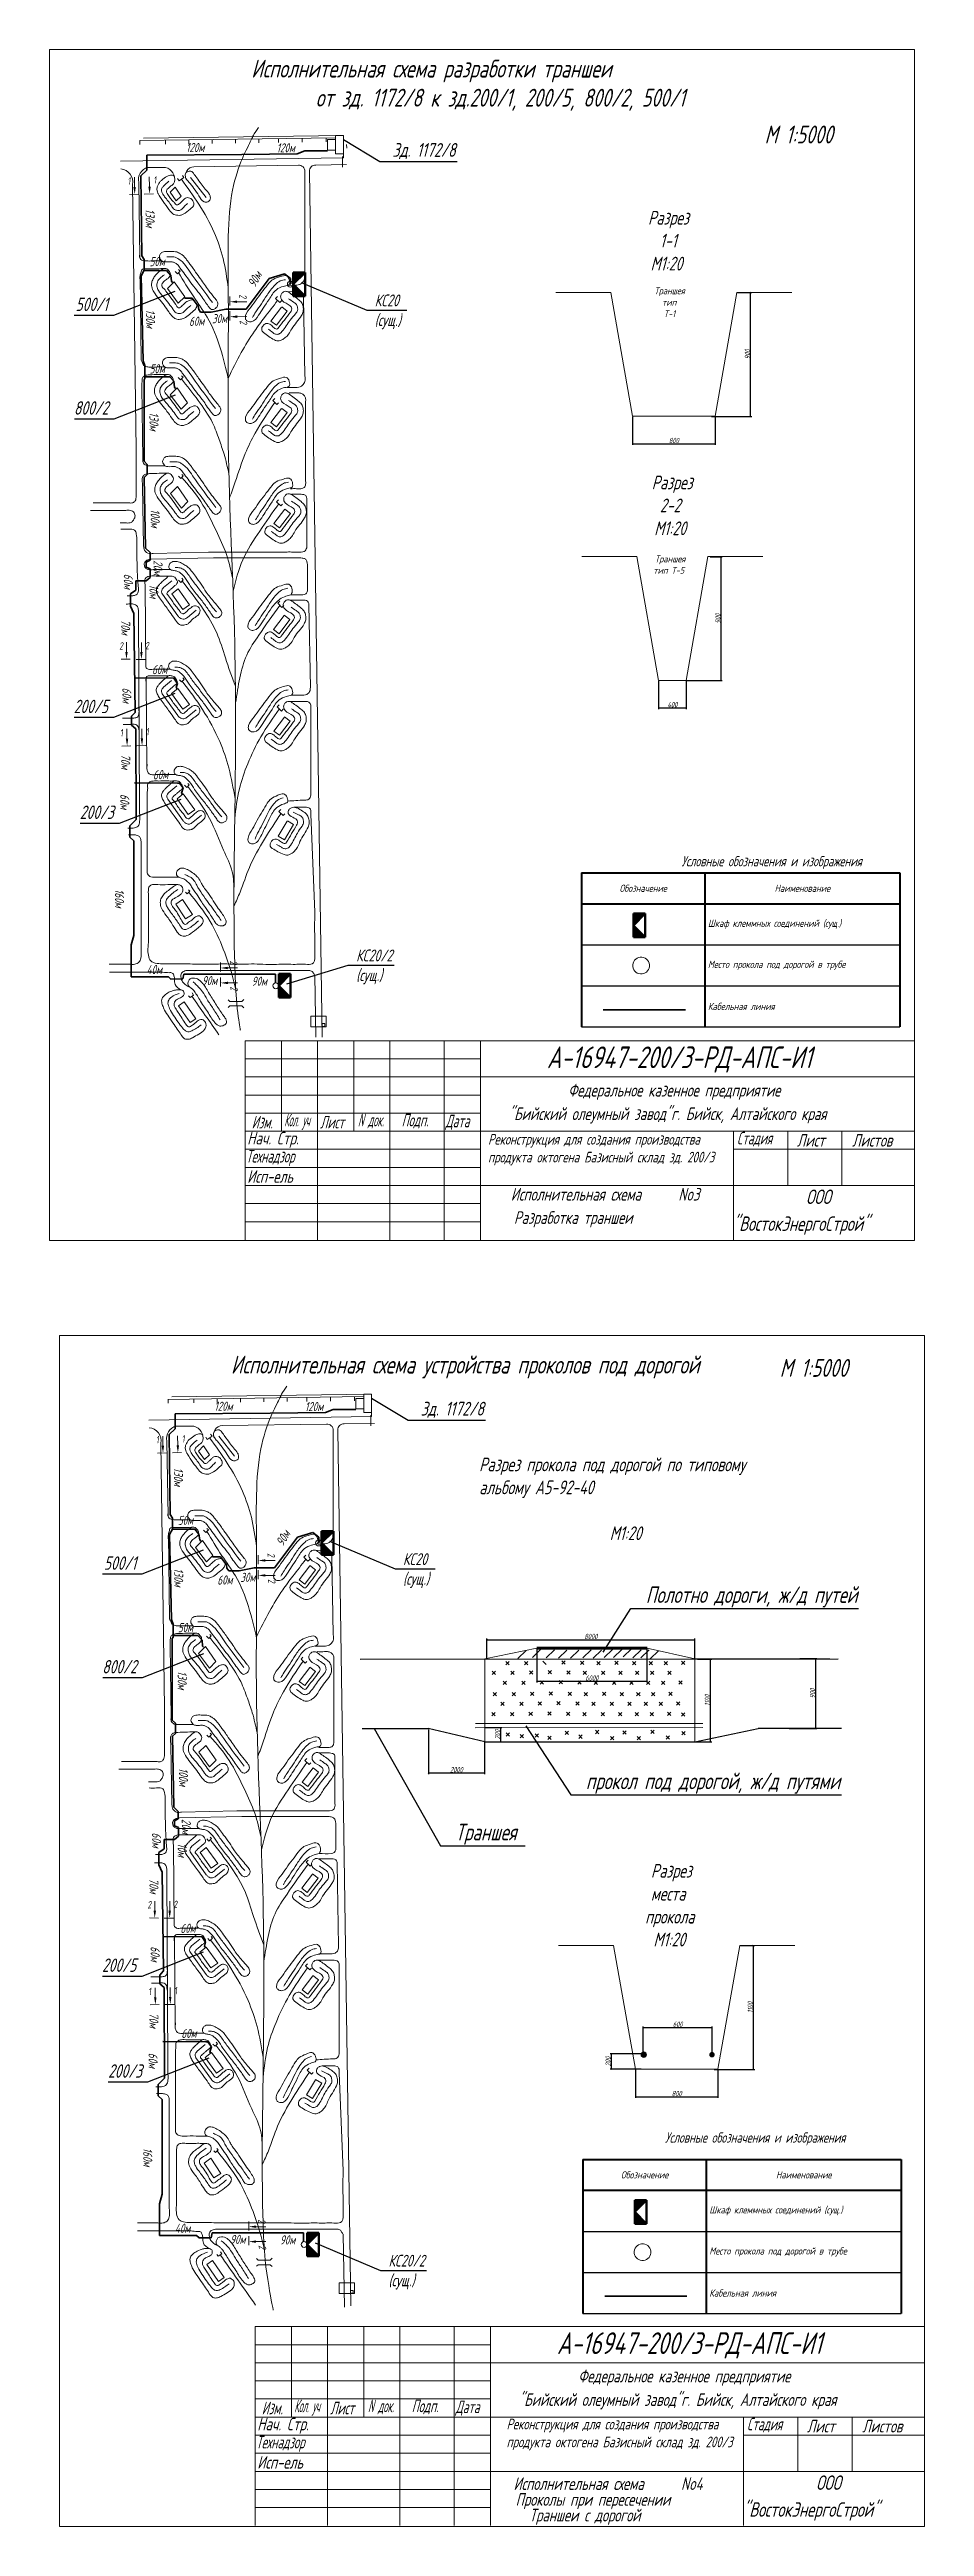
# Model space of a CAD drawing. Header units: millimetres. Extents: x 10081 to 14674, y 790 to 10644.
# Drawn here: x 13096 to 14076, y 6451 to 9224 of the extents above; entities that cross this region are included whole.
import ezdxf
from ezdxf import colors
from ezdxf.entities.mleader import LeaderData, LeaderLine
from ezdxf.enums import TextEntityAlignment as Align
from ezdxf.math import Vec2, Vec3

# ---------------------------------------------------------------- set-up
doc = ezdxf.new("R2010")
doc.units = ezdxf.units.MM
doc.layers.get('Defpoints').update_dxf_attribs({"color": 33})
for name, color, linetype, lineweight in [('ИИ_ОФОРМЛЕНИЕ_025', 7, 'Continuous', 25), ('Линия выноска', 137, 'Continuous', 20), ('Линия связи (Вновь)', 3, 'Continuous', 60), ('Размерная', 4, 'Continuous', 25), ('Рамка толстая', 7, 'Continuous', 60), ('Строительный', 251, 'Continuous', 13), ('ТаБлица', 253, 'Continuous', 25), ('текст', 7, 'Continuous', 25), ('Щиты пульты (Вновь)', 5, 'Continuous', 50), ('Элемент эл. схем', 7, 'Continuous', 35)]:
    doc.layers.add(name, color=color, linetype=linetype, lineweight=lineweight)
doc.layers.add('Текст.', color=51, linetype='Continuous')
doc.styles.add('Simplex', font='simplex.shx', dxfattribs={"width": 0.7, "oblique": 15})
doc.styles.get("Standard").update_dxf_attribs({"font": 'arial.ttf'})
doc.dimstyles.new('Simplex', dxfattribs={"dimtxt": 2.5, "dimasz": 2.5, "dimexe": 1.25, "dimexo": 0.625, "dimtad": 1, "dimtxsty": 'Simplex', "dimcen": 2.5, "dimclrt": 2, "dimadec": 0, "dimazin": 0, "dimtfac": 1, "dimtmove": 0, "dimatfit": 3, "dimfxl": 1, "dimarcsym": 0})

msp = doc.modelspace()

# ---------------------------------------------------------------- texts
at = {"color": 18, "lineweight": 20, "true_color": 0x000000, "style": 'Simplex', "oblique": 15}
for s, height, width, p in [('А-16947-200/3-РД-АПС-И1', 24.3, 0.7, (13653.27712, 8083.58724)), ('"Бийский олеумный завод"г. Бийск, Алтайского края', 14.175, 0.7, (13610.65217, 8025.48903)), ('Федеральное казенное предприятие', 14.175, 0.7, (13677.12323, 8051.81403)), ('Нач. Стр.', 14.175, 0.7, (13317.68271, 7998.15153)), ('Изм.', 14.175, 0.6, (13322.72227, 8016.03903)), ('Кол. уч', 14.175, 0.4, (13359.07665, 8018.40153)), ('Лист', 14.175, 0.6, (13399.39708, 8016.03903)), ('N', 14.175, 0.5, (13441.59462, 8018.40153)), ('док.', 14.175, 0.5, (13452.86867, 8018.40153)), ('Подп.', 14.175, 0.6, (13490.59477, 8018.40153)), ('Дата', 14.175, 0.6, (13539.79838, 8017.38903)), ('Стадия', 14.175, 0.6, (13866.22448, 7998.15153)), ('Технадзор', 14.175, 0.6, (13316.33271, 7977.90153)), ('Лист', 14.175, 0.7, (13933.31646, 7995.78903)), ('Листов', 14.175, 0.7, (13995.16419, 7995.78903)), ('Исп-ель', 14.175, 0.7, (13317.68271, 7955.28903)), ('Исполнительная схема ', 14.175, 0.7, (13612.91387, 7935.33725)), ('No3', 14.175, 0.7, (13800.49637, 7935.33725)), ('ООО', 16.2, 0.7, (13943.53232, 7931.51938)), ('Разработка траншеи', 14.175, 0.7, (13616.38582, 7909.28635)), ('"ВостокЭнергоСтрой"', 16.2, 0.7, (13861.87858, 7901.43367)), ('А-16947-200/3-РД-АПС-И1', 24.3, 0.7, (13664.53304, 6644.35923)), ('Федеральное казенное предприятие', 14.175, 0.7, (13688.37915, 6612.58602)), ('"Бийский олеумный завод"г. Бийск, Алтайского края', 14.175, 0.7, (13621.90809, 6586.26102)), ('Нач. Стр.', 14.175, 0.7, (13328.93863, 6558.92352)), ('Изм.', 14.175, 0.6, (13333.97819, 6576.81102)), ('Кол. уч', 14.175, 0.4, (13370.33257, 6579.17352)), ('Лист', 14.175, 0.6, (13410.653, 6576.81102)), ('N', 14.175, 0.5, (13452.85054, 6579.17352)), ('док.', 14.175, 0.5, (13464.12459, 6579.17352)), ('Подп.', 14.175, 0.6, (13501.85069, 6579.17352)), ('Дата', 14.175, 0.6, (13551.0543, 6578.16102)), ('Стадия', 14.175, 0.6, (13877.4804, 6558.92352)), ('Лист', 14.175, 0.7, (13944.57238, 6556.56102)), ('Листов', 14.175, 0.7, (14006.42011, 6556.56102)), ('Технадзор', 14.175, 0.6, (13327.58863, 6538.67352)), ('Исп-ель', 14.175, 0.7, (13328.93863, 6516.06102)), ('Исполнительная схема ', 14.175, 0.7, (13615.9441, 6492.17953)), ('Проколы при пересечении', 14.175, 0.7, (13618.27308, 6474.50186)), ('No4', 14.175, 0.7, (13803.5266, 6492.17953)), ('ООО', 16.2, 0.7, (13954.78824, 6492.29137)), ('Траншеи с дорогой', 14.175, 0.7, (13633.62319, 6456.94344)), ('"ВостокЭнергоСтрой"', 16.2, 0.7, (13873.1345, 6462.20566))]:
    msp.add_text(s, height=height, dxfattribs=dict(at, width=width)).set_placement(p)
at = {"layer": 'ИИ_ОФОРМЛЕНИЕ_025', "color": 18, "lineweight": 20, "true_color": 0x000000, "char_height": 12, "attachment_point": 1}
for insert in [(13587.4332, 8010.00382), (13608.11877, 6571.96888)]:
    msp.add_mtext_dynamic_manual_height_columns('{\\Fsimplex|c204;\\Q15;\\W0.7;Реконструкция для создания производства продукта октогена Базисный склад зд. 200/3}', width=276.2589272, gutter_width=12.5, heights=[0], dxfattribs=dict(at, insert=insert))
at = {"layer": 'ТаБлица', "color": 18, "lineweight": 20, "true_color": 0x000000, "attachment_point": 5, "style": 'Simplex'}
for s, insert, char_height, width in [('120м', (13259.3925, 9114.02885), 10.164, 275.88), ('120м', (13360.81328, 9113.62678), 10.164, 275.88), ('Условные обозначения и изображения', (13905.05046, 8313.6808), 11.5, 425.2362496), ('40м', (13213.57055, 8193.97782), 10.164, 275.88), ('90м', (13275.4587, 8181.57213), 10.164, 275.88), ('90м', (13331.19827, 8180.92437), 10.164, 275.88), ('120м', (13291.06408, 7705.16325), 10.164, 275.88), ('120м', (13392.48486, 7704.76119), 10.164, 275.88), ('Условные обозначения и изображения', (13886.62985, 6885.11478), 11.5, 425.2362496), ('40м', (13245.24213, 6785.11223), 10.164, 275.88), ('90м', (13307.13028, 6772.70653), 10.164, 275.88), ('90м', (13362.86985, 6772.05878), 10.164, 275.88)]:
    msp.add_mtext(s, dxfattribs=dict(at, insert=insert, char_height=char_height, width=width))
at = {"layer": 'ТаБлица', "color": 18, "lineweight": 20, "true_color": 0x000000, "char_height": 10.164, "width": 275.88, "attachment_point": 5, "style": 'Simplex'}
for s, insert, rotation in [('130м', (13208.96009, 9035.04727), 270), ('50м', (13216.77509, 8986.35423), 1.56105888), ('90м', (13326.16632, 8966.55483), 59.39266587), ('130м', (13209.31677, 8922.53449), 270), ('30м', (13286.64664, 8922.5681), 1.56105888), ('60м', (13260.94972, 8919.56561), 1.56105888), ('50м', (13216.79085, 8866.35109), 1.56105888), ('130м', (13213.28653, 8807.49458), 270), ('100м', (13214.68446, 8699.05671), 270), ('20м', (13217.87743, 8643.7423), 270), ('60м', (13184.56728, 8628.54853), 270), ('10м', (13213.27105, 8617.28616), 270), ('70м', (13181.57975, 8577.19433), 270), ('60м', (13219.57925, 8529.73497), 1.56105888), ('60м', (13182.9354, 8501.03659), 270), ('70м', (13181.57975, 8426.67767), 270), ('60м', (13220.64206, 8412.08207), 1.56105888), ('60м', (13180.62698, 8381.96903), 270), ('160м', (13174.65133, 8273.732), 270), ('130м', (13240.63167, 7626.18168), 270), ('50м', (13248.44667, 7577.48864), 1.56105888), ('90м', (13357.8379, 7557.68924), 59.39266587), ('130м', (13240.98835, 7513.6689), 270), ('60м', (13292.6213, 7510.70002), 1.56105888), ('30м', (13318.31823, 7513.70251), 1.56105888), ('50м', (13248.46244, 7457.4855), 1.56105888), ('130м', (13244.95812, 7398.62899), 270), ('100м', (13246.35604, 7290.19112), 270), ('20м', (13249.54901, 7234.87671), 270), ('60м', (13216.23887, 7219.68294), 270), ('10м', (13244.94263, 7208.42056), 270), ('70м', (13213.25134, 7168.32873), 270), ('60м', (13251.25084, 7120.86938), 1.56105888), ('60м', (13214.60699, 7092.171), 270), ('70м', (13213.25134, 7017.81207), 270), ('60м', (13252.31364, 7003.21648), 1.56105888), ('60м', (13212.29857, 6973.10344), 270), ('160м', (13206.32291, 6864.8664), 270)]:
    msp.add_mtext(s, dxfattribs=dict(at, insert=insert, rotation=rotation))
at = {"layer": 'текст', "color": 18, "lineweight": 20, "true_color": 0x000000, "style": 'Simplex', "oblique": 15, "width": 0.7}
for s, p in [('Исполнительная схема разработки траншеи', (13523.9577, 9192.37847)), (' от зд. 1172/8 к зд.200/1, 200/5, 800/2, 500/1', (13596.55893, 9159.8069)), ('М 1:5000', (13935.2465, 9118.59384)), ('Исполнительная схема устройства проколов под дорогой ', (13566.46256, 7741.78134)), ('М 1:5000', (13952.16967, 7738.09093))]:
    msp.add_text(s, height=20, dxfattribs=at).set_placement(p, align=Align.CENTER)
at = {"layer": 'текст', "color": 18, "lineweight": 20, "true_color": 0x000000, "char_height": 11.55, "attachment_point": 5, "style": 'Simplex'}
for s, insert, rotation in [('{\\H0.7x;1}', (13184.97417, 9076.28666), 8.55286586), ('{\\H0.7x;1}', (13213.9594, 9077.3824), 8.55286586), ('{\\H0.7x;2}', (13312.88462, 8947.89686), 277.50996044), ('{\\H0.7x;2}', (13313.45261, 8918.8965), 277.50996044), ('{\\H0.7x;2}', (13176.10164, 8555.99), 6.99995187), ('{\\H0.7x;2}', (13205.10591, 8556.29984), 6.99995187), ('{\\H0.7x;1}', (13176.47812, 8458.77873), 8.55286586), ('{\\H0.7x;1}', (13205.46334, 8459.87447), 8.55286586), ('{\\H0.7x;2}', (13302.44995, 8202.21359), 277.50996044), ('{\\H0.7x;2}', (13303.01795, 8173.21323), 277.50996044), ('{\\H0.7x;1}', (13216.64576, 7667.42107), 8.55286586), ('{\\H0.7x;1}', (13245.63098, 7668.51681), 8.55286586), ('{\\H0.7x;2}', (13344.5562, 7539.03127), 277.50996044), ('{\\H0.7x;2}', (13345.1242, 7510.0309), 277.50996044), ('{\\H0.7x;2}', (13207.77323, 7147.12441), 6.99995187), ('{\\H0.7x;2}', (13236.7775, 7147.43424), 6.99995187), ('{\\H0.7x;1}', (13208.1497, 7049.91313), 8.55286586), ('{\\H0.7x;1}', (13237.13492, 7051.00887), 8.55286586), ('{\\H0.7x;2}', (13334.12154, 6793.348), 277.50996044), ('{\\H0.7x;2}', (13334.68953, 6764.34763), 277.50996044)]:
    msp.add_mtext_dynamic_manual_height_columns(s, width=8.7102084, gutter_width=15, heights=[0], dxfattribs=dict(at, insert=insert, rotation=rotation))
at = {"layer": 'текст', "color": 18, "lineweight": 20, "true_color": 0x000000, "attachment_point": 1, "style": 'Simplex'}
for s, width, insert, char_height in [('\\pi6.9573;Разрез \\P\\pi20.092;1-1\\P\\pi9.7045;М1:20', 65.8694283, (13759.6451, 9043.14583), 15.4), ('\\pi-3.6664;Траншея\\P\\pi4.951;тип \\P\\pi6.8981;Т-1', 25.8694283, (13777.34689, 8957.499), 7.7), ('\\pi16.957;Разрез \\P\\pi26.121;2-2\\P\\pi19.704;М1:20', 85.8694283, (13753.75207, 8746.85905), 15.4), ('\\pi6.3336;Траншея\\P\\pi4.5781;тип Т-5', 45.8694283, (13767.92863, 8657.38876), 7.7), ('Разрез прокола под дорогой по типовому альбому А5-92-40\\P\\pi169.43;\\P\\pi146.19;М1:20', 338.8501844, (13577.42252, 7647.74603), 15.4), ('\\pi6.9573;Разрез \\P\\pi6.9192;места  \\P\\pi0.50257;прокола \\P\\pi9.7045;М1:20', 65.8694283, (13762.86264, 7192.96236), 15.4)]:
    msp.add_mtext_dynamic_manual_height_columns(s, width=width, gutter_width=12.5, heights=[0], dxfattribs=dict(at, insert=insert, char_height=char_height))

# ---------------------------------------------------------------- blocks, each defined once
blk = doc.blocks.new('_ArchTick')
at = {"color": 0, "linetype": 'ByBlock', "const_width": 0.15}
blk.add_lwpolyline([(-0.5, -0.5), (0.5, 0.5)], dxfattribs=at)
blk = doc.blocks.new('*D69')
at = {"layer": 'Defpoints', "color": 0, "lineweight": 40, "transparency": 16777216}
for p in [(13583.8, 7345.5), (13583.8, 7329.7), (13601.7, 7345.5)]:
    blk.add_point(p, dxfattribs=at)
at = {"layer": 'Размерная', "color": 0, "lineweight": -2, "transparency": 16777216}
for p, q in [((13584.4, 7345.5), (13602.9, 7345.5)), ((13584.5, 7329.7), (13602.9, 7329.7)), ((13601.7, 7329.7), (13601.7, 7345.5))]:
    blk.add_line(p, q, dxfattribs=at)
at = {"layer": 'Размерная', "color": 0, "lineweight": -2, "transparency": 16777216, "xscale": 1.5, "yscale": 1.5, "zscale": 1.5}
for p, rotation in [((13601.7, 7345.5), 90), ((13601.7, 7329.7), 270)]:
    blk.add_blockref('_ArchTick', p, dxfattribs=dict(at, rotation=rotation))
at = {"layer": 'Размерная', "color": 2, "lineweight": 20, "transparency": 16777216, "insert": (13598, 7337.6), "char_height": 2, "attachment_point": 5, "rotation": 90, "style": 'Simplex'}
blk.add_mtext('{\\H3x;\\C256;200}', dxfattribs=at)
blk = doc.blocks.new('*D70')
at = {"layer": 'Defpoints', "color": 0, "lineweight": 40, "transparency": 16777216}
for p in [(13520.6, 7343.9), (13583.5, 7330.2), (13583.5, 7294.8)]:
    blk.add_point(p, dxfattribs=at)
at = {"layer": 'Размерная', "color": 0, "lineweight": -2, "transparency": 16777216}
for p, q in [((13520.6, 7343.3), (13520.6, 7293.5)), ((13583.5, 7329.6), (13583.5, 7293.5)), ((13520.6, 7294.8), (13583.5, 7294.8))]:
    blk.add_line(p, q, dxfattribs=at)
at = {"layer": 'Размерная', "color": 0, "lineweight": -2, "transparency": 16777216, "xscale": 1.5, "yscale": 1.5, "zscale": 1.5, "rotation": 180}
blk.add_blockref('_ArchTick', (13520.6, 7294.8), dxfattribs=at)
at = {"layer": 'Размерная', "color": 0, "lineweight": -2, "transparency": 16777216, "xscale": 1.5, "yscale": 1.5, "zscale": 1.5}
blk.add_blockref('_ArchTick', (13583.5, 7294.8), dxfattribs=at)
at = {"layer": 'Размерная', "color": 2, "lineweight": 20, "transparency": 16777216, "insert": (13552, 7298.4), "char_height": 2, "attachment_point": 5, "style": 'Simplex'}
blk.add_mtext('{\\H3x;\\C256;2000}', dxfattribs=at)
blk = doc.blocks.new('*D71')
at = {"layer": 'Defpoints', "color": 0, "lineweight": 40, "transparency": 16777216}
for p in [(13821.2, 7422.1), (13836.7, 7422.1), (13788.9, 7329.7)]:
    blk.add_point(p, dxfattribs=at)
at = {"layer": 'Размерная', "color": 0, "lineweight": -2, "transparency": 16777216}
for p, q in [((13821.8, 7422.1), (13838, 7422.1)), ((13836.7, 7329.7), (13836.7, 7422.1)), ((13789.6, 7329.7), (13838, 7329.7))]:
    blk.add_line(p, q, dxfattribs=at)
at = {"layer": 'Размерная', "color": 0, "lineweight": -2, "transparency": 16777216, "xscale": 1.5, "yscale": 1.5, "zscale": 1.5}
for p, rotation in [((13836.7, 7422.1), 90), ((13836.7, 7329.7), 270)]:
    blk.add_blockref('_ArchTick', p, dxfattribs=dict(at, rotation=rotation))
at = {"layer": 'Размерная', "color": 2, "lineweight": 20, "transparency": 16777216, "insert": (13833.1, 7375.9), "char_height": 2, "attachment_point": 5, "rotation": 90, "style": 'Simplex'}
blk.add_mtext('{\\H3x;\\C256;1100}', dxfattribs=at)
blk = doc.blocks.new('*D72')
at = {"layer": 'Defpoints', "color": 0, "lineweight": 40, "transparency": 16777216}
for p in [(13641.9, 7434.4), (13765.2, 7434.2), (13765.2, 7397.3)]:
    blk.add_point(p, dxfattribs=at)
at = {"layer": 'Размерная', "color": 0, "lineweight": -2, "transparency": 16777216}
for p, q in [((13641.9, 7433.8), (13641.9, 7396.1)), ((13765.2, 7433.6), (13765.2, 7396.1)), ((13641.9, 7397.3), (13765.2, 7397.3))]:
    blk.add_line(p, q, dxfattribs=at)
at = {"layer": 'Размерная', "color": 0, "lineweight": -2, "transparency": 16777216, "xscale": 1.5, "yscale": 1.5, "zscale": 1.5, "rotation": 180}
blk.add_blockref('_ArchTick', (13641.9, 7397.3), dxfattribs=at)
at = {"layer": 'Размерная', "color": 0, "lineweight": -2, "transparency": 16777216, "xscale": 1.5, "yscale": 1.5, "zscale": 1.5}
blk.add_blockref('_ArchTick', (13765.2, 7397.3), dxfattribs=at)
at = {"layer": 'Размерная', "color": 2, "lineweight": 20, "transparency": 16777216, "insert": (13703.6, 7400.9), "char_height": 2, "attachment_point": 5, "style": 'Simplex'}
blk.add_mtext('{\\H3x;\\C256;6000}', dxfattribs=at)
blk = doc.blocks.new('*D73')
at = {"layer": 'Defpoints', "color": 0, "lineweight": 40, "transparency": 16777216}
for p in [(13936, 7422.7), (13954.5, 7422.7), (13923.9, 7344.5)]:
    blk.add_point(p, dxfattribs=at)
at = {"layer": 'Размерная', "color": 0, "lineweight": -2, "transparency": 16777216}
for p, q in [((13936.6, 7422.7), (13955.7, 7422.7)), ((13954.5, 7344.5), (13954.5, 7422.7)), ((13924.5, 7344.5), (13955.7, 7344.5))]:
    blk.add_line(p, q, dxfattribs=at)
at = {"layer": 'Размерная', "color": 0, "lineweight": -2, "transparency": 16777216, "xscale": 1.5, "yscale": 1.5, "zscale": 1.5}
for p, rotation in [((13954.5, 7422.7), 90), ((13954.5, 7344.5), 270)]:
    blk.add_blockref('_ArchTick', p, dxfattribs=dict(at, rotation=rotation))
at = {"layer": 'Размерная', "color": 2, "lineweight": 20, "transparency": 16777216, "insert": (13950.8, 7383.6), "char_height": 2, "attachment_point": 5, "rotation": 90, "style": 'Simplex'}
blk.add_mtext('{\\H3x;\\C256;900}', dxfattribs=at)
blk = doc.blocks.new('*D74')
at = {"layer": 'Defpoints', "color": 0, "lineweight": 40, "transparency": 16777216}
for p in [(13818.9, 7443.8), (13586, 7422.2), (13818.9, 7422.7)]:
    blk.add_point(p, dxfattribs=at)
at = {"layer": 'Размерная', "color": 0, "lineweight": -2, "transparency": 16777216}
for p, q in [((13586, 7422.8), (13586, 7445.1)), ((13586, 7443.8), (13818.9, 7443.8)), ((13818.9, 7423.3), (13818.9, 7445.1))]:
    blk.add_line(p, q, dxfattribs=at)
at = {"layer": 'Размерная', "color": 0, "lineweight": -2, "transparency": 16777216, "xscale": 1.5, "yscale": 1.5, "zscale": 1.5, "rotation": 180}
blk.add_blockref('_ArchTick', (13586, 7443.8), dxfattribs=at)
at = {"layer": 'Размерная', "color": 0, "lineweight": -2, "transparency": 16777216, "xscale": 1.5, "yscale": 1.5, "zscale": 1.5}
blk.add_blockref('_ArchTick', (13818.9, 7443.8), dxfattribs=at)
at = {"layer": 'Размерная', "color": 2, "lineweight": 20, "transparency": 16777216, "insert": (13702.5, 7447.5), "char_height": 2, "attachment_point": 5, "style": 'Simplex'}
blk.add_mtext('{\\H3x;\\C256;8000}', dxfattribs=at)
blk = doc.blocks.new('_None')
blk = doc.blocks.new('*T119')
at = {"layer": 'ТаБлица', "color": 0, "linetype": 'ByBlock', "lineweight": 40, "transparency": 16777216}
for p, q in [((0, 0), (356.5, 0)), ((0, 0), (0, -172.5)), ((138, 0), (138, -172.5)), ((356.5, 0), (356.5, -172.5)), ((0, -34.5), (356.5, -34.5))]:
    blk.add_line(p, q, dxfattribs=at)
at = {"layer": 'ТаБлица', "color": 5, "linetype": 'ByBlock', "lineweight": 25, "transparency": 16777216}
for p, q in [((0, -80.5), (356.5, -80.5)), ((0, -126.5), (356.5, -126.5)), ((0, -172.5), (356.5, -172.5))]:
    blk.add_line(p, q, dxfattribs=at)
at = {"layer": 'ТаБлица', "color": 2, "lineweight": 20, "transparency": 16777216, "char_height": 8.05, "style": 'Simplex'}
for s, insert, width, attachment_point in [('{\\C256;\\c0;Обозначение}', (69, -17.25), 138, 5), ('{\\C256;\\c0;Наименование}', (247.25, -17.25), 218.5, 5), ('{\\C256;\\c0;Шкаф клеммных соединений (сущ.)}', (141.45, -57.5), 211.6, 4), ('{\\C256;\\c0;Место прокола под дорогой в трубе}', (141.45, -103.5), 211.6, 4), ('{\\C256;\\c0;Кабельная линия}', (141.45, -149.5), 211.6, 4)]:
    blk.add_mtext(s, dxfattribs=dict(at, insert=insert, width=width, attachment_point=attachment_point))
blk = doc.blocks.new('A$C4BB167BF')
at = {"layer": 'Щиты пульты (Вновь)', "true_color": 0xc7c8ca}
h = blk.add_hatch(color=9, dxfattribs=at)
h.paths.add_polyline_path([(0, 3), (0, 0), (3, 3)])
h.paths.add_polyline_path([(6, 3), (3, 3), (6, 0)])
at = {"layer": 'Щиты пульты (Вновь)', "color": 252, "true_color": 0x939598}
for p, q in [((0, 3), (0, 0)), ((6, 3), (0, 3)), ((0, 0), (3, 3)), ((3, 3), (6, 0)), ((6, 0), (6, 3)), ((0, 0), (6, 0))]:
    blk.add_line(p, q, dxfattribs=at)
blk = doc.blocks.new('*D144')
at = {"layer": 'Defpoints', "color": 0, "lineweight": 40, "transparency": 16777216}
for p in [(13869.3, 7101.7), (13884.7, 7101.7), (13840.2, 6962.9)]:
    blk.add_point(p, dxfattribs=at)
at = {"layer": 'Размерная', "color": 0, "lineweight": -2, "transparency": 16777216}
for p, q in [((13869.9, 7101.7), (13886, 7101.7)), ((13884.7, 6962.9), (13884.7, 7101.7)), ((13840.8, 6962.9), (13886, 6962.9))]:
    blk.add_line(p, q, dxfattribs=at)
at = {"layer": 'Размерная', "color": 0, "lineweight": -2, "transparency": 16777216, "xscale": 1.5, "yscale": 1.5, "zscale": 1.5}
for p, rotation in [((13884.7, 7101.7), 90), ((13884.7, 6962.9), 270)]:
    blk.add_blockref('_ArchTick', p, dxfattribs=dict(at, rotation=rotation))
at = {"layer": 'Размерная', "color": 2, "lineweight": 20, "transparency": 16777216, "insert": (13881.1, 7032.3), "char_height": 2, "attachment_point": 5, "rotation": 90, "style": 'Simplex'}
blk.add_mtext('{\\H3x;\\C256;1100}', dxfattribs=at)
blk = doc.blocks.new('*D145')
at = {"layer": 'Defpoints', "color": 0, "lineweight": 40, "transparency": 16777216}
for p in [(13752.5, 6963.1), (13844.9, 6963.1), (13844.9, 6932.3)]:
    blk.add_point(p, dxfattribs=at)
at = {"layer": 'Размерная', "color": 0, "lineweight": -2, "transparency": 16777216}
for p, q in [((13752.5, 6962.4), (13752.5, 6931.1)), ((13844.9, 6962.4), (13844.9, 6931.1)), ((13752.5, 6932.3), (13844.9, 6932.3))]:
    blk.add_line(p, q, dxfattribs=at)
at = {"layer": 'Размерная', "color": 0, "lineweight": -2, "transparency": 16777216, "xscale": 1.5, "yscale": 1.5, "zscale": 1.5, "rotation": 180}
blk.add_blockref('_ArchTick', (13752.5, 6932.3), dxfattribs=at)
at = {"layer": 'Размерная', "color": 0, "lineweight": -2, "transparency": 16777216, "xscale": 1.5, "yscale": 1.5, "zscale": 1.5}
blk.add_blockref('_ArchTick', (13844.9, 6932.3), dxfattribs=at)
at = {"layer": 'Размерная', "color": 2, "lineweight": 20, "transparency": 16777216, "insert": (13798.7, 6935.9), "char_height": 2, "attachment_point": 5, "style": 'Simplex'}
blk.add_mtext('{\\H3x;\\C256;800}', dxfattribs=at)
blk = doc.blocks.new('*D146')
at = {"layer": 'Defpoints', "color": 0, "lineweight": 40, "transparency": 16777216}
for p in [(13838.3, 7009.8), (13761.3, 6980.6), (13838.3, 6980.6)]:
    blk.add_point(p, dxfattribs=at)
at = {"layer": 'Размерная', "color": 0, "lineweight": -2, "transparency": 16777216}
for p, q in [((13761.3, 6981.2), (13761.3, 7011.1)), ((13761.3, 7009.8), (13838.3, 7009.8)), ((13838.3, 6981.2), (13838.3, 7011.1))]:
    blk.add_line(p, q, dxfattribs=at)
at = {"layer": 'Размерная', "color": 0, "lineweight": -2, "transparency": 16777216, "xscale": 1.5, "yscale": 1.5, "zscale": 1.5, "rotation": 180}
blk.add_blockref('_ArchTick', (13761.3, 7009.8), dxfattribs=at)
at = {"layer": 'Размерная', "color": 0, "lineweight": -2, "transparency": 16777216, "xscale": 1.5, "yscale": 1.5, "zscale": 1.5}
blk.add_blockref('_ArchTick', (13838.3, 7009.8), dxfattribs=at)
at = {"layer": 'Размерная', "color": 2, "lineweight": 20, "transparency": 16777216, "insert": (13799.8, 7013.5), "char_height": 2, "attachment_point": 5, "style": 'Simplex'}
blk.add_mtext('{\\H3x;\\C256;600}', dxfattribs=at)
blk = doc.blocks.new('*D147')
at = {"layer": 'Defpoints', "color": 0, "lineweight": 40, "transparency": 16777216}
for p in [(13725.5, 6980.4), (13758.7, 6980.4), (13759.6, 6963.1)]:
    blk.add_point(p, dxfattribs=at)
at = {"layer": 'Размерная', "color": 0, "lineweight": -2, "transparency": 16777216}
for p, q in [((13758.1, 6980.4), (13724.3, 6980.4)), ((13758.9, 6963.1), (13724.3, 6963.1)), ((13725.5, 6963.1), (13725.5, 6980.4))]:
    blk.add_line(p, q, dxfattribs=at)
at = {"layer": 'Размерная', "color": 0, "lineweight": -2, "transparency": 16777216, "xscale": 1.5, "yscale": 1.5, "zscale": 1.5}
for p, rotation in [((13725.5, 6980.4), 90), ((13725.5, 6963.1), 270)]:
    blk.add_blockref('_ArchTick', p, dxfattribs=dict(at, rotation=rotation))
at = {"layer": 'Размерная', "color": 2, "lineweight": 20, "transparency": 16777216, "insert": (13721.9, 6971.7), "char_height": 2, "attachment_point": 5, "rotation": 90, "style": 'Simplex'}
blk.add_mtext('{\\H3x;\\C256;200}', dxfattribs=at)
blk = doc.blocks.new('*D64')
at = {"layer": 'Defpoints', "color": 0, "lineweight": 40, "transparency": 16777216}
for p in [(13866.1, 8951.9), (13881.5, 8951.9), (13837, 8813.1)]:
    blk.add_point(p, dxfattribs=at)
at = {"layer": 'Размерная', "color": 0, "lineweight": -2, "transparency": 16777216}
for p, q in [((13866.7, 8951.9), (13882.8, 8951.9)), ((13881.5, 8813.1), (13881.5, 8951.9)), ((13837.6, 8813.1), (13882.8, 8813.1))]:
    blk.add_line(p, q, dxfattribs=at)
at = {"layer": 'Размерная', "color": 0, "lineweight": -2, "transparency": 16777216, "xscale": 1.5, "yscale": 1.5, "zscale": 1.5}
for p, rotation in [((13881.5, 8951.9), 90), ((13881.5, 8813.1), 270)]:
    blk.add_blockref('_ArchTick', p, dxfattribs=dict(at, rotation=rotation))
at = {"layer": 'Размерная', "color": 2, "lineweight": 20, "transparency": 16777216, "insert": (13877.9, 8882.5), "char_height": 2, "attachment_point": 5, "rotation": 90, "style": 'Simplex'}
blk.add_mtext('{\\H3x;\\C256;900}', dxfattribs=at)
blk = doc.blocks.new('*D65')
at = {"layer": 'Defpoints', "color": 0, "lineweight": 40, "transparency": 16777216}
for p in [(13749.3, 8813.3), (13841.7, 8813.3), (13841.7, 8782.5)]:
    blk.add_point(p, dxfattribs=at)
at = {"layer": 'Размерная', "color": 0, "lineweight": -2, "transparency": 16777216}
for p, q in [((13749.3, 8812.6), (13749.3, 8781.3)), ((13841.7, 8812.6), (13841.7, 8781.3)), ((13749.3, 8782.5), (13841.7, 8782.5))]:
    blk.add_line(p, q, dxfattribs=at)
at = {"layer": 'Размерная', "color": 0, "lineweight": -2, "transparency": 16777216, "xscale": 1.5, "yscale": 1.5, "zscale": 1.5, "rotation": 180}
blk.add_blockref('_ArchTick', (13749.3, 8782.5), dxfattribs=at)
at = {"layer": 'Размерная', "color": 0, "lineweight": -2, "transparency": 16777216, "xscale": 1.5, "yscale": 1.5, "zscale": 1.5}
blk.add_blockref('_ArchTick', (13841.7, 8782.5), dxfattribs=at)
at = {"layer": 'Размерная', "color": 2, "lineweight": 20, "transparency": 16777216, "insert": (13795.5, 8786.1), "char_height": 2, "attachment_point": 5, "style": 'Simplex'}
blk.add_mtext('{\\H3x;\\C256;800}', dxfattribs=at)
blk = doc.blocks.new('*D66')
at = {"layer": 'Defpoints', "color": 0, "lineweight": 40, "transparency": 16777216}
for p in [(13835.5, 8655.8), (13848.5, 8655.8), (13808.1, 8517.6)]:
    blk.add_point(p, dxfattribs=at)
at = {"layer": 'Размерная', "color": 0, "lineweight": -2, "transparency": 16777216}
for p, q in [((13836.1, 8655.8), (13849.7, 8655.8)), ((13848.5, 8517.6), (13848.5, 8655.8)), ((13808.8, 8517.6), (13849.7, 8517.6))]:
    blk.add_line(p, q, dxfattribs=at)
at = {"layer": 'Размерная', "color": 0, "lineweight": -2, "transparency": 16777216, "xscale": 1.5, "yscale": 1.5, "zscale": 1.5}
for p, rotation in [((13848.5, 8655.8), 90), ((13848.5, 8517.6), 270)]:
    blk.add_blockref('_ArchTick', p, dxfattribs=dict(at, rotation=rotation))
at = {"layer": 'Размерная', "color": 2, "lineweight": 20, "transparency": 16777216, "insert": (13844.8, 8586.7), "char_height": 2, "attachment_point": 5, "rotation": 90, "style": 'Simplex'}
blk.add_mtext('{\\H3x;\\C256;900}', dxfattribs=at)
blk = doc.blocks.new('*D67')
at = {"layer": 'Defpoints', "color": 0, "lineweight": 40, "transparency": 16777216}
for p in [(13778.4, 8517.5), (13809.2, 8517.5), (13809.2, 8486.8)]:
    blk.add_point(p, dxfattribs=at)
at = {"layer": 'Размерная', "color": 0, "lineweight": -2, "transparency": 16777216}
for p, q in [((13778.4, 8516.9), (13778.4, 8485.5)), ((13809.2, 8516.9), (13809.2, 8485.5)), ((13778.4, 8486.8), (13809.2, 8486.8))]:
    blk.add_line(p, q, dxfattribs=at)
at = {"layer": 'Размерная', "color": 0, "lineweight": -2, "transparency": 16777216, "xscale": 1.5, "yscale": 1.5, "zscale": 1.5, "rotation": 180}
blk.add_blockref('_ArchTick', (13778.4, 8486.8), dxfattribs=at)
at = {"layer": 'Размерная', "color": 0, "lineweight": -2, "transparency": 16777216, "xscale": 1.5, "yscale": 1.5, "zscale": 1.5}
blk.add_blockref('_ArchTick', (13809.2, 8486.8), dxfattribs=at)
at = {"layer": 'Размерная', "color": 2, "lineweight": 20, "transparency": 16777216, "insert": (13793.8, 8490.4), "char_height": 2, "attachment_point": 5, "style": 'Simplex'}
blk.add_mtext('{\\H3x;\\C256;400}', dxfattribs=at)
blk = doc.blocks.new('*T68')
at = {"layer": 'ТаБлица', "color": 0, "linetype": 'ByBlock', "lineweight": 40, "transparency": 16777216}
for p, q in [((0, 0), (356.5, 0)), ((0, 0), (0, -172.5)), ((138, 0), (138, -172.5)), ((356.5, 0), (356.5, -172.5)), ((0, -34.5), (356.5, -34.5))]:
    blk.add_line(p, q, dxfattribs=at)
at = {"layer": 'ТаБлица', "color": 5, "linetype": 'ByBlock', "lineweight": 25, "transparency": 16777216}
for p, q in [((0, -80.5), (356.5, -80.5)), ((0, -126.5), (356.5, -126.5)), ((0, -172.5), (356.5, -172.5))]:
    blk.add_line(p, q, dxfattribs=at)
at = {"layer": 'ТаБлица', "color": 2, "lineweight": 20, "transparency": 16777216, "char_height": 8.05, "style": 'Simplex'}
for s, insert, width, attachment_point in [('{\\C256;\\c0;Обозначение}', (69, -17.25), 138, 5), ('{\\C256;\\c0;Наименование}', (247.25, -17.25), 218.5, 5), ('{\\C256;\\c0;Шкаф клеммных соединений (сущ.)}', (141.45, -57.5), 211.6, 4), ('{\\C256;\\c0;Место прокола под дорогой в трубе}', (141.45, -103.5), 211.6, 4), ('{\\C256;\\c0;Кабельная линия}', (141.45, -149.5), 211.6, 4)]:
    blk.add_mtext(s, dxfattribs=dict(at, insert=insert, width=width, attachment_point=attachment_point))

# ---------------------------------------------------------------- dimensions: what is measured, and where the dimension line sits
at = {"layer": 'Размерная', "color": 18, "lineweight": 20, "true_color": 0x000000}
for base, p1, p2, text, override, picture, middle in [((13881.50259, 8951.8517), (13836.97494, 8813.11895), (13866.10259, 8951.8517), '{\\H3x;\\C256;900}', {"dimtxt": 2, "dimasz": 1.5, "dimlfac": 20, "dimrnd": 1, "dimtxsty": 'Simplex', "dimblk1": 'ArchTick', "dimblk2": 'ArchTick', "dimsah": 1}, '*D64', (13877.87759, 8882.48532)), ((13848.45937, 8655.83255), (13808.12503, 8517.61022), (13835.47969, 8655.83255), '{\\H3x;\\C256;900}', {"dimtxt": 2, "dimasz": 1.5, "dimlfac": 20, "dimrnd": 1, "dimblk1": 'ArchTick', "dimblk2": 'ArchTick', "dimsah": 1}, '*D66', (13844.83437, 8586.72139)), ((13836.74591, 7422.09653), (13788.94888, 7329.67698), (13821.17029, 7422.09653), '{\\H3x;\\C256;1100}', {"dimtxt": 2, "dimasz": 1.5, "dimlfac": 20, "dimrnd": 1, "dimblk1": 'ArchTick', "dimblk2": 'ArchTick', "dimsah": 1}, '*D71', (13833.12091, 7375.88675)), ((13954.46682, 7422.71612), (13923.86078, 7344.4819), (13935.98682, 7422.71612), '{\\H3x;\\C256;900}', {"dimtxt": 2, "dimasz": 1.5, "dimlfac": 20, "dimrnd": 1, "dimtxsty": 'Simplex', "dimblk1": 'ArchTick', "dimblk2": 'ArchTick', "dimsah": 1}, '*D73', (13950.84182, 7383.59901)), ((13601.66917, 7345.46506), (13583.83476, 7329.65777), (13583.82262, 7345.46506), '{\\H3x;\\C256;200}', {"dimtxt": 2, "dimasz": 1.5, "dimlfac": 20, "dimrnd": 1, "dimtxsty": 'Simplex', "dimblk1": 'ArchTick', "dimblk2": 'ArchTick', "dimsah": 1}, '*D69', (13598.04417, 7337.56142)), ((13884.72013, 7101.66822), (13840.19248, 6962.93547), (13869.32013, 7101.66822), '{\\H3x;\\C256;1100}', {"dimtxt": 2, "dimasz": 1.5, "dimlfac": 20, "dimrnd": 1, "dimtxsty": 'Simplex', "dimblk1": 'ArchTick', "dimblk2": 'ArchTick', "dimsah": 1}, '*D144', (13881.09513, 7032.30185)), ((13725.50552, 6980.40852), (13759.5709, 6963.05315), (13758.74363, 6980.40852), '{\\H3x;\\C256;200}', {"dimtxt": 2, "dimasz": 1.5, "dimlfac": 20, "dimrnd": 1, "dimtxsty": 'Simplex', "dimblk1": 'ArchTick', "dimblk2": 'ArchTick', "dimsah": 1}, '*D147', (13721.88052, 6971.73084))]:
    dim = msp.add_linear_dim(base=base, p1=p1, p2=p2, angle=90, text=text, dimstyle='Simplex', override=override, dxfattribs=at)
    dim.commit()
    dim.dimension.update_dxf_attribs({"geometry": picture, "text_midpoint": middle})
for base, p1, p2, text, picture, middle in [((13841.66367, 8782.50431), (13749.26367, 8813.2517), (13841.66367, 8813.2517), '{\\H3x;\\C256;800}', '*D65', (13795.46367, 8786.12931)), ((13809.23312, 8486.75309), (13778.43312, 8517.50048), (13809.23312, 8517.50048), '{\\H3x;\\C256;400}', '*D67', (13793.83312, 8490.37809)), ((13818.92555, 7443.84544), (13585.98775, 7422.17803), (13818.92555, 7422.68524), '{\\H3x;\\C256;8000}', '*D74', (13702.45665, 7447.47044)), ((13765.24583, 7397.31192), (13641.94976, 7434.44729), (13765.24583, 7434.20878), '{\\H3x;\\C256;6000}', '*D72', (13703.59779, 7400.93692)), ((13583.49146, 7294.7711), (13520.5857, 7343.91243), (13583.49146, 7330.23652), '{\\H3x;\\C256;2000}', '*D70', (13552.03858, 7298.3961)), ((13838.28704, 7009.82788), (13761.28704, 6980.58667), (13838.28704, 6980.58667), '{\\H3x;\\C256;600}', '*D146', (13799.78704, 7013.45288)), ((13844.88121, 6932.32084), (13752.48121, 6963.06822), (13844.88121, 6963.06822), '{\\H3x;\\C256;800}', '*D145', (13798.68121, 6935.94584))]:
    dim = msp.add_linear_dim(base=base, p1=p1, p2=p2, text=text, dimstyle='Simplex', override={"dimtxt": 2, "dimasz": 1.5, "dimlfac": 20, "dimrnd": 1, "dimtxsty": 'Simplex', "dimblk1": 'ArchTick', "dimblk2": 'ArchTick', "dimsah": 1}, dxfattribs=at)
    dim.commit()
    dim.dimension.update_dxf_attribs({"geometry": picture, "text_midpoint": middle})

# ---------------------------------------------------------------- hatches: boundary and pattern name
at = {"layer": 'Элемент эл. схем', "lineweight": 20, "true_color": 0x000000}
for points in [[(13764.90365, 6979.4062, 1), (13758.74365, 6979.4062, 1)], [(13841.27854, 6979.35629, 1), (13835.11854, 6979.35629, 1)]]:
    msp.add_hatch(color=18, dxfattribs=at).paths.add_polyline_path(points)

# ---------------------------------------------------------------- linework, layer by layer
at = {"color": 18, "lineweight": 20, "true_color": 0x000000}
for p, q in [((13387.92698, 8192.99813), (13390.31685, 8191.82517)), ((13390.31685, 8191.82517), (13392.13194, 8189.40752)), ((13392.13194, 8189.40752), (13392.77783, 8188.45442)), ((13392.77783, 8188.45442), (13393.57443, 8186.91136)), ((13315.52271, 8114.25153), (14064.77271, 8114.25153)), ((13315.52271, 8114.25153), (13315.52271, 7891.50153)), ((13356.02271, 8114.25153), (13356.02271, 8013.00153)), ((13396.52271, 8114.25153), (13396.52271, 7891.50153)), ((13437.02271, 8114.25153), (13437.02271, 8013.00153)), ((13477.52271, 8114.25153), (13477.52271, 7891.50153)), ((13538.27271, 8114.25153), (13538.27271, 7891.50153)), ((13578.77271, 8114.25153), (13578.77271, 7891.50153)), ((13315.52271, 8094.00153), (13578.77271, 8094.00153)), ((13315.52271, 8073.75153), (13578.77271, 8073.75153)), ((13578.77271, 8073.75153), (14064.77271, 8073.75153)), ((13315.52271, 8053.50153), (13578.77271, 8053.50153)), ((13315.52271, 8033.25153), (13578.77271, 8033.25153)), ((13315.52271, 8013.00153), (14064.77271, 8013.00153)), ((13862.27271, 8013.00153), (13862.27271, 7891.50153)), ((13923.02271, 8013.00153), (13923.02271, 7952.25153)), ((13983.77271, 8013.00153), (13983.77271, 7952.25153)), ((13315.52271, 7992.75153), (13578.77271, 7992.75153)), ((13862.27271, 7992.75153), (14064.77271, 7992.75153)), ((13315.52271, 7972.50153), (13578.77271, 7972.50153)), ((13315.52271, 7952.25153), (13578.77271, 7952.25153)), ((13315.52271, 7932.00153), (13578.77271, 7932.00153)), ((13578.77271, 7952.25153), (14064.77271, 7952.25153)), ((13315.52271, 7911.75153), (13578.77271, 7911.75153)), ((13419.59857, 6784.13253), (13421.98844, 6782.95958)), ((13421.98844, 6782.95958), (13423.80353, 6780.54193)), ((13423.80353, 6780.54193), (13424.44941, 6779.58883)), ((13424.44941, 6779.58883), (13425.24602, 6778.04576)), ((13326.77863, 6675.02352), (14076.02863, 6675.02352)), ((13326.77863, 6675.02352), (13326.77863, 6452.27352)), ((13326.77863, 6654.77352), (13590.02863, 6654.77352)), ((13367.27863, 6675.02352), (13367.27863, 6573.77352)), ((13407.77863, 6675.02352), (13407.77863, 6452.27352)), ((13448.27863, 6675.02352), (13448.27863, 6573.77352)), ((13488.77863, 6675.02352), (13488.77863, 6452.27352)), ((13549.52863, 6675.02352), (13549.52863, 6452.27352)), ((13590.02863, 6675.02352), (13590.02863, 6452.27352)), ((13326.77863, 6634.52352), (13590.02863, 6634.52352)), ((13590.02863, 6634.52352), (14076.02863, 6634.52352)), ((13326.77863, 6614.27352), (13590.02863, 6614.27352)), ((13326.77863, 6594.02352), (13590.02863, 6594.02352)), ((13326.77863, 6573.77352), (14076.02863, 6573.77352)), ((13873.52863, 6573.77352), (13873.52863, 6452.27352)), ((13934.27863, 6573.77352), (13934.27863, 6513.02352)), ((13995.02863, 6573.77352), (13995.02863, 6513.02352)), ((13326.77863, 6553.52352), (13590.02863, 6553.52352)), ((13873.52863, 6553.52352), (14076.02863, 6553.52352)), ((13326.77863, 6533.27352), (13590.02863, 6533.27352)), ((13326.77863, 6513.02352), (13590.02863, 6513.02352)), ((13326.77863, 6492.77352), (13590.02863, 6492.77352)), ((13590.02863, 6513.02352), (14076.02863, 6513.02352)), ((13326.77863, 6472.52352), (13590.02863, 6472.52352))]:
    msp.add_line(p, q, dxfattribs=at)
for points in [[(13407.63131, 9122.88998), (13416.47599, 9122.88998), (13416.47599, 9111.21938), (13407.63131, 9111.21938)], [(13416.4578, 9127.49833), (13425.34661, 9127.49833), (13425.34661, 9107.13837), (13416.4578, 9107.13837)], [(13389.05301, 8141.62743), (13406.09838, 8141.62743), (13406.09838, 8129.95683), (13388.99583, 8129.95683)], [(13401.70801, 8133.3832), (13404.77411, 8133.3832), (13404.77411, 8130.30009), (13401.70801, 8130.30009)], [(13439.30289, 7714.02439), (13448.14757, 7714.02439), (13448.14757, 7702.35378), (13439.30289, 7702.35378)], [(13448.12938, 7718.63274), (13457.01819, 7718.63274), (13457.01819, 7698.27277), (13448.12938, 7698.27277)], [(13420.72459, 6723.85617), (13437.76996, 6723.85617), (13437.76996, 6712.18556), (13420.66741, 6712.18556)], [(13433.37959, 6715.61194), (13436.44569, 6715.61194), (13436.44569, 6712.52883), (13433.37959, 6712.52883)]]:
    msp.add_lwpolyline(points, close=True, dxfattribs=at)
for centre in [(13758.8698, 8198.38832), (13760.44272, 6758.32047)]:
    msp.add_ellipse(centre, major_axis=(1.01119, -9.36317), ratio=0.9902915132, start_param=-7.853981634, end_param=-1.5707963268, dxfattribs=at)
at = {"layer": 'Линия связи (Вновь)', "color": 18, "lineweight": 35, "true_color": 0x000000}
for p, q in [((13205.24963, 9105.46093), (13311.79189, 9106.37875)), ((13205.25509, 9088.68701), (13205.24963, 9105.46093)), ((13311.79189, 9106.37875), (13373.81434, 9106.94414)), ((13373.81434, 9106.94414), (13382.40669, 9110.28175)), ((13382.40669, 9110.28175), (13407.5461, 9110.24787)), ((13198.61262, 9082.23336), (13205.25509, 9088.68701)), ((13199.5937, 8992.77456), (13198.61262, 9082.23336)), ((13202.28476, 8988.65811), (13199.5937, 8992.77456)), ((13202.28476, 8976.58084), (13202.28476, 8988.65811)), ((13198.98185, 8970.51328), (13202.28476, 8976.58084)), ((13201.31675, 8875.23467), (13198.98185, 8970.51328)), ((13203.10213, 8869.98942), (13201.31675, 8875.23467)), ((13202.15358, 8853.90468), (13203.02091, 8855.4384)), ((13202.15358, 8762.81299), (13202.15358, 8853.90468)), ((13203.02091, 8855.4384), (13203.10213, 8869.98942)), ((13205.53847, 8759.38898), (13202.15358, 8762.81299)), ((13202.39752, 8744.77485), (13205.53847, 8747.87171)), ((13203.66764, 8665.46621), (13202.39752, 8744.77485)), ((13205.53847, 8747.87171), (13205.53847, 8759.38898)), ((13208.87828, 8660.59317), (13203.66764, 8665.46621)), ((13204.43762, 8649.87013), (13208.87828, 8652.23112)), ((13204.43762, 8644.23118), (13204.43762, 8649.87013)), ((13208.87828, 8652.23112), (13208.87828, 8660.59317)), ((13192.86777, 8628.96607), (13204.54347, 8628.96607)), ((13192.86777, 8618.74177), (13192.86777, 8628.96607)), ((13209.01571, 8642.56511), (13204.43762, 8644.23118)), ((13204.54347, 8628.96607), (13209.01571, 8632.94864)), ((13209.01571, 8632.94864), (13209.01571, 8642.56511)), ((13186.96227, 8614.55128), (13192.86777, 8618.74177)), ((13186.96227, 8600.82679), (13186.96227, 8614.55128)), ((13190.90465, 8592.48678), (13186.96227, 8600.82679)), ((13192.1106, 8481.64319), (13190.90465, 8592.48678)), ((13188.07347, 8477.43355), (13192.09024, 8481.6507)), ((13188.10138, 8467.59632), (13188.07347, 8477.43355)), ((13192.89184, 8463.45886), (13188.10138, 8467.59632)), ((13193.46971, 8362.06949), (13192.89184, 8463.45886)), ((13186.24054, 8354.84594), (13193.46971, 8362.06949)), ((13186.33572, 8342.15603), (13186.24054, 8354.84594)), ((13190.79238, 8338.04033), (13186.33572, 8342.15603)), ((13190.75001, 8232.14987), (13190.79238, 8338.04033)), ((13187.68043, 8185.90358), (13187.64406, 8221.51985)), ((13187.64539, 8221.47942), (13190.75001, 8232.14987)), ((13229.37478, 8185.9243), (13187.68043, 8185.90358)), ((13232.06895, 8183.20748), (13229.37478, 8185.9243)), ((13245.66704, 8183.38273), (13232.06895, 8183.20748)), ((13245.66704, 8183.38273), (13246.85652, 8188.89626)), ((13349.22948, 8188.89626), (13246.85652, 8188.89626)), ((13349.22948, 8188.89626), (13349.22948, 8179.06564)), ((13716.4691, 8149.0242), (13808.4691, 8149.0242)), ((13230.28421, 7673.36776), (13236.92667, 7679.82142)), ((13236.92122, 7696.59534), (13343.46347, 7697.51316)), ((13236.92667, 7679.82142), (13236.92122, 7696.59534)), ((13343.46347, 7697.51316), (13405.48592, 7698.07854)), ((13405.48592, 7698.07854), (13414.07827, 7701.41615)), ((13414.07827, 7701.41615), (13439.21769, 7701.38227)), ((13231.26528, 7583.90896), (13230.28421, 7673.36776)), ((13233.95634, 7579.79252), (13231.26528, 7583.90896)), ((13233.95634, 7567.71525), (13233.95634, 7579.79252)), ((13230.65344, 7561.64769), (13233.95634, 7567.71525)), ((13232.98834, 7466.36907), (13230.65344, 7561.64769)), ((13234.77371, 7461.12383), (13232.98834, 7466.36907)), ((13234.6925, 7446.57281), (13234.77371, 7461.12383)), ((13233.82516, 7445.03909), (13234.6925, 7446.57281)), ((13233.82516, 7353.9474), (13233.82516, 7445.03909)), ((13237.21006, 7350.52339), (13233.82516, 7353.9474)), ((13237.21006, 7339.00612), (13237.21006, 7350.52339)), ((13234.06911, 7335.90926), (13237.21006, 7339.00612)), ((13235.33923, 7256.60062), (13234.06911, 7335.90926)), ((13240.54986, 7251.72758), (13235.33923, 7256.60062)), ((13236.1092, 7241.00453), (13240.54986, 7243.36553)), ((13236.1092, 7235.36559), (13236.1092, 7241.00453)), ((13240.54986, 7243.36553), (13240.54986, 7251.72758)), ((13218.63386, 7205.68568), (13224.53935, 7209.87618)), ((13224.53935, 7220.10047), (13236.21506, 7220.10047)), ((13224.53935, 7209.87618), (13224.53935, 7220.10047)), ((13240.6873, 7233.69951), (13236.1092, 7235.36559)), ((13236.21506, 7220.10047), (13240.6873, 7224.08305)), ((13240.6873, 7224.08305), (13240.6873, 7233.69951)), ((13218.63386, 7191.9612), (13218.63386, 7205.68568)), ((13222.57623, 7183.62119), (13218.63386, 7191.9612)), ((13223.78218, 7072.7776), (13222.57623, 7183.62119)), ((13219.74505, 7068.56795), (13223.76182, 7072.7851)), ((13219.77296, 7058.73072), (13219.74505, 7068.56795)), ((13224.56343, 7054.59327), (13219.77296, 7058.73072)), ((13225.14129, 6953.2039), (13224.56343, 7054.59327)), ((13217.91212, 6945.98035), (13225.14129, 6953.2039)), ((13218.0073, 6933.29044), (13217.91212, 6945.98035)), ((13222.46396, 6929.17473), (13218.0073, 6933.29044)), ((13222.42159, 6823.28428), (13222.46396, 6929.17473)), ((13219.31697, 6812.61382), (13222.42159, 6823.28428)), ((13219.35201, 6777.03799), (13219.31564, 6812.65425)), ((13261.04637, 6777.0587), (13219.35201, 6777.03799)), ((13263.74054, 6774.34188), (13261.04637, 6777.0587)), ((13277.33863, 6774.51714), (13263.74054, 6774.34188)), ((13277.33863, 6774.51714), (13278.5281, 6780.03066)), ((13380.90106, 6780.03066), (13278.5281, 6780.03066)), ((13380.90106, 6780.03066), (13380.90106, 6770.20005)), ((13718.04203, 6708.95635), (13810.04203, 6708.95635))]:
    msp.add_line(p, q, dxfattribs=at)
at = {"layer": 'Рамка толстая', "color": 18, "lineweight": 20, "true_color": 0x000000}
for p, q in [((13096.2936, 9223.69819), (14064.9186, 9223.69819)), ((13096.2936, 9223.69819), (13096.2936, 7890.57319)), ((14064.9186, 9223.69819), (14064.9186, 7890.57319)), ((14064.9186, 7890.57319), (13096.2936, 7890.57319)), ((13107.54952, 7784.47018), (14076.17452, 7784.47018)), ((13107.54952, 7784.47018), (13107.54952, 6451.34518)), ((14076.17452, 7784.47018), (14076.17452, 6451.34518)), ((14076.17452, 6451.34518), (13107.54952, 6451.34518))]:
    msp.add_line(p, q, dxfattribs=at)
at = {"layer": 'Строительный', "color": 18, "lineweight": 20, "true_color": 0x000000}
for p, q in [((13416.4578, 9124.79709), (13197.28758, 9121.72151)), ((13197.41133, 9121.72325), (13197.41133, 9117.31325)), ((13425.34661, 9127.49833), (13201.67653, 9124.53021)), ((13226.32867, 9122.12904), (13226.32867, 9117.71904)), ((13252.46014, 9122.49574), (13252.46014, 9118.08574)), ((13278.59161, 9122.86244), (13278.59161, 9118.45244)), ((13304.72308, 9123.22913), (13304.72308, 9118.81913)), ((13330.85455, 9123.59583), (13330.85455, 9119.18583)), ((13352.72393, 9123.90272), (13352.72393, 9119.49272)), ((13379.27662, 9124.27533), (13379.27662, 9119.86533)), ((13406.25399, 9124.6539), (13406.25399, 9120.2439)), ((13425.34661, 9102.44326), (13175.97305, 9098.62041)), ((13374.95001, 9094.11141), (13258.07902, 9092.38231)), ((13428.75957, 9094.87959), (13394.65784, 9094.31599)), ((13424.53077, 9092.17944), (13424.53077, 9103.95609)), ((13425.34661, 9107.13837), (13425.34661, 9102.44326)), ((13429.39256, 9113.16411), (13428.80559, 9117.53487)), ((13189.38105, 9072.73067), (13193.25603, 8776.01443)), ((13197.4219, 8990.85227), (13196.18183, 9074.99545)), ((13226.3562, 9091.7509), (13206.5262, 9091.7509)), ((13237.0166, 9069.57865), (13231.35805, 9063.92009)), ((13243.71192, 9059.70397), (13237.0166, 9069.57865)), ((13241.31277, 9076.75717), (13239.50767, 9079.33583)), ((13246.64237, 9080.48798), (13241.31277, 9076.75717)), ((13245.08772, 9082.70885), (13246.64237, 9080.48798)), ((13254.35532, 9080.51345), (13271.6483, 9058.25094)), ((13382.18209, 8971.72081), (13382.18209, 9087.11845)), ((13387.42577, 9087.32304), (13401.7724, 8118.43402)), ((13231.35805, 9063.92009), (13238.29233, 9054.28438)), ((13238.29233, 9054.28438), (13243.71192, 9059.70397)), ((13199.11653, 8875.86574), (13197.72002, 8970.6238)), ((13235.94688, 8963.73059), (13228.28482, 8956.06853)), ((13228.28482, 8956.06853), (13240.38485, 8939.74788)), ((13247.66926, 8947.03229), (13235.94688, 8963.73059)), ((13237.1366, 8975.30599), (13239.64219, 8972.8004)), ((13239.64219, 8972.8004), (13242.53468, 8975.69289)), ((13242.53468, 8975.69289), (13240.89788, 8977.32969)), ((13240.38485, 8939.74788), (13247.66926, 8947.03229)), ((13349.4345, 8945.02284), (13351.63274, 8947.27576)), ((13354.09085, 8940.4795), (13349.4345, 8945.02284)), ((13355.98408, 8942.41982), (13354.09085, 8940.4795)), ((13373.7016, 8953.00976), (13363.45652, 8952.53654)), ((13382.28923, 8858.37069), (13380.67994, 8945.90874)), ((13200.7455, 8765.33402), (13199.56051, 8845.73981)), ((13239.23149, 8845.04234), (13231.56943, 8837.38028)), ((13250.95387, 8828.34404), (13239.23149, 8845.04234)), ((13240.42121, 8856.61774), (13242.9268, 8854.11215)), ((13242.9268, 8854.11215), (13245.81929, 8857.00464)), ((13245.81929, 8857.00464), (13244.18249, 8858.64144)), ((13231.56943, 8837.38028), (13243.66946, 8821.05963)), ((13243.66946, 8821.05963), (13250.95387, 8828.34404)), ((13346.29188, 8830.98275), (13348.49012, 8833.23566)), ((13350.94822, 8826.43941), (13346.29188, 8830.98275)), ((13352.84145, 8828.37973), (13350.94822, 8826.43941)), ((13383.05353, 8741.60937), (13383.05353, 8828.97374)), ((13193.25603, 8776.01443), (13193.25603, 8729.66919)), ((13200.43001, 8735.19689), (13201.69416, 8668.00539)), ((13239.50361, 8734.49062), (13231.84155, 8726.82856)), ((13251.22599, 8717.79232), (13239.50361, 8734.49062)), ((13240.69333, 8746.06601), (13243.19892, 8743.56043)), ((13243.19892, 8743.56043), (13246.09141, 8746.45292)), ((13246.09141, 8746.45292), (13244.45461, 8748.08972)), ((13142.36996, 8707.83915), (13181.84757, 8707.83915)), ((13185.06284, 8716.28919), (13145.16228, 8716.28919)), ((13231.84155, 8726.82856), (13243.94158, 8710.50791)), ((13243.94158, 8710.50791), (13251.22599, 8717.79232)), ((13350.64076, 8717.53394), (13352.839, 8719.78685)), ((13355.2971, 8712.99059), (13350.64076, 8717.53394)), ((13357.19034, 8714.93092), (13355.2971, 8712.99059)), ((13384.2834, 8669.41493), (13384.2834, 8719.05207)), ((13279.84537, 8654.8981), (13210.03717, 8653.31007)), ((13274.23441, 8661.29307), (13212.28805, 8659.75664)), ((13360.58755, 8661.29307), (13274.23441, 8661.29307)), ((13365.95947, 8654.8981), (13279.84537, 8654.8981)), ((13203.38955, 8622.67004), (13204.28634, 8532.59041)), ((13233.17617, 8628.98646), (13224.07635, 8621.53166)), ((13240.69333, 8629.81132), (13243.19892, 8627.30573)), ((13243.19892, 8627.30573), (13246.09141, 8630.19822)), ((13246.09141, 8630.19822), (13244.45461, 8631.83502)), ((13385.09649, 8621.82038), (13385.09649, 8647.61889)), ((13240.166, 8589.72451), (13222.80225, 8614.12074)), ((13260.60455, 8596.04218), (13250.884, 8588.10352)), ((13351.99506, 8603.8812), (13354.1933, 8606.13412)), ((13356.6514, 8599.33786), (13351.99506, 8603.8812)), ((13358.54463, 8601.27819), (13356.6514, 8599.33786)), ((13370.25211, 8607.48427), (13366.35259, 8607.48427)), ((13388.42444, 8509.75028), (13386.84938, 8602.1552)), ((13195.85677, 8590.04442), (13197.19623, 8376.89756)), ((13204.41438, 8519.72842), (13205.42308, 8418.4075)), ((13232.91832, 8517.44998), (13223.8185, 8509.99517)), ((13241.76262, 8518.37303), (13244.26821, 8515.86745)), ((13244.26821, 8515.86745), (13247.16069, 8518.75994)), ((13247.16069, 8518.75994), (13245.52389, 8520.39674)), ((13239.90815, 8478.18802), (13222.5444, 8502.58425)), ((13260.3467, 8484.50569), (13250.62615, 8476.56703)), ((13351.32866, 8487.8493), (13353.5269, 8490.10221)), ((13355.985, 8483.30596), (13351.32866, 8487.8493)), ((13357.87824, 8485.24628), (13355.985, 8483.30596)), ((13383.56594, 8494.12498), (13364.32227, 8494.12498)), ((13381.26757, 8501.20477), (13367.36422, 8501.20477)), ((13388.86607, 8393.74318), (13388.86607, 8487.33165)), ((13249.97618, 8397.65978), (13252.86867, 8400.55227)), ((13252.86867, 8400.55227), (13251.23186, 8402.18907)), ((13205.67707, 8392.89546), (13205.7534, 8385.22766)), ((13205.7534, 8310.07037), (13205.7534, 8385.22766)), ((13245.98881, 8360.35665), (13228.62507, 8384.75288)), ((13238.99898, 8399.61861), (13229.89916, 8392.1638)), ((13247.47059, 8400.16537), (13249.97618, 8397.65978)), ((13353.28651, 8370.95296), (13355.48475, 8373.20588)), ((13266.42737, 8366.67432), (13256.70682, 8358.73566)), ((13357.94285, 8366.40962), (13353.28651, 8370.95296)), ((13359.83609, 8368.34994), (13357.94285, 8366.40962)), ((13393.61239, 8258.33998), (13388.86607, 8367.82267)), ((13198.76846, 8313.17767), (13198.76846, 8337.44427)), ((13198.76846, 8313.17767), (13198.76846, 8216.15505)), ((13206.98284, 8223.85068), (13206.98284, 8278.60036)), ((13250.44382, 8278.67793), (13248.55855, 8280.56321)), ((13253.59657, 8281.83068), (13250.44382, 8278.67793)), ((13253.59657, 8281.83068), (13252.07316, 8283.35409)), ((13163.29047, 8190.92651), (13223.26025, 8190.92651)), ((13387.92698, 8192.99813), (13255.23532, 8192.99813)), ((13393.61239, 8187.2229), (13394.54291, 8118.23885)), ((13251.84126, 8164.67086), (13253.66411, 8162.84801)), ((13253.66411, 8162.84801), (13257.4289, 8165.45172)), ((13257.4289, 8165.45172), (13256.22833, 8167.75249)), ((13296.48499, 8160.0115), (13298.28819, 8158.20829)), ((13296.48499, 8151.36932), (13298.28819, 8153.17253)), ((13298.28819, 8158.20829), (13311.84458, 8158.20829)), ((13298.28819, 8153.17253), (13311.84458, 8153.17253)), ((13311.84458, 8158.20829), (13313.98314, 8160.34686)), ((13311.84458, 8153.17253), (13313.98314, 8151.03397)), ((13448.12938, 7715.9315), (13228.95917, 7712.85592)), ((13229.08291, 7712.85765), (13229.08291, 7708.44765)), ((13457.01819, 7718.63274), (13233.34812, 7715.66462)), ((13258.00026, 7713.26345), (13258.00026, 7708.85345)), ((13284.13173, 7713.63014), (13284.13173, 7709.22014)), ((13310.2632, 7713.99684), (13310.2632, 7709.58684)), ((13336.39467, 7714.36354), (13336.39467, 7709.95354)), ((13362.52614, 7714.73024), (13362.52614, 7710.32024)), ((13384.39551, 7715.03713), (13384.39551, 7710.62713)), ((13410.94821, 7715.40974), (13410.94821, 7710.99974)), ((13437.92557, 7715.78831), (13437.92557, 7711.37831)), ((13457.01819, 7693.57767), (13207.64464, 7689.75482)), ((13258.02778, 7682.88531), (13238.19778, 7682.88531)), ((13406.6216, 7685.24582), (13289.75061, 7683.51672)), ((13460.43115, 7686.01399), (13426.32943, 7685.4504)), ((13456.20235, 7683.31385), (13456.20235, 7695.0905)), ((13457.01819, 7698.27277), (13457.01819, 7693.57767)), ((13221.05264, 7663.86507), (13224.92761, 7367.14884)), ((13229.09349, 7581.98668), (13227.85342, 7666.12986)), ((13268.68818, 7660.71306), (13263.02963, 7655.0545)), ((13263.02963, 7655.0545), (13269.96391, 7645.41879)), ((13275.3835, 7650.83838), (13268.68818, 7660.71306)), ((13272.98436, 7667.89158), (13271.17925, 7670.47024)), ((13278.31395, 7671.62239), (13272.98436, 7667.89158)), ((13276.7593, 7673.84326), (13278.31395, 7671.62239)), ((13286.0269, 7671.64786), (13303.31989, 7649.38534)), ((13413.85367, 7562.85522), (13413.85367, 7678.25286)), ((13419.09735, 7678.45744), (13433.63846, 6698.16228)), ((13269.96391, 7645.41879), (13275.3835, 7650.83838)), ((13230.78811, 7467.00015), (13229.39161, 7561.75821)), ((13267.61846, 7554.865), (13259.95641, 7547.20294)), ((13259.95641, 7547.20294), (13272.05644, 7530.88229)), ((13279.34084, 7538.1667), (13267.61846, 7554.865)), ((13268.80819, 7566.4404), (13271.31377, 7563.93481)), ((13271.31377, 7563.93481), (13274.20626, 7566.8273)), ((13274.20626, 7566.8273), (13272.56946, 7568.4641)), ((13405.37319, 7544.14417), (13395.1281, 7543.67094)), ((13272.05644, 7530.88229), (13279.34084, 7538.1667)), ((13381.10609, 7536.15725), (13383.30433, 7538.41016)), ((13385.76243, 7531.61391), (13381.10609, 7536.15725)), ((13387.65566, 7533.55423), (13385.76243, 7531.61391)), ((13413.96082, 7449.5051), (13412.35152, 7537.04314)), ((13232.41709, 7356.46842), (13231.2321, 7436.87422)), ((13270.90307, 7436.17675), (13263.24101, 7428.51469)), ((13282.62545, 7419.47845), (13270.90307, 7436.17675)), ((13272.09279, 7447.75214), (13274.59838, 7445.24656)), ((13274.59838, 7445.24656), (13277.49087, 7448.13905)), ((13277.49087, 7448.13905), (13275.85407, 7449.77585)), ((13630.17824, 7431.64999), (13620.88808, 7422.72176)), ((13646.29444, 7433.0617), (13637.00428, 7424.13347)), ((13661.76729, 7432.46267), (13652.47713, 7423.53444)), ((13675.59591, 7432.15183), (13666.30576, 7423.22359)), ((13689.16238, 7432.15183), (13679.87222, 7423.22359)), ((13702.72885, 7432.60348), (13693.43869, 7423.67525)), ((13714.48645, 7432.15183), (13705.19629, 7423.22359)), ((13726.69629, 7433.05514), (13717.40613, 7424.12691)), ((13737.09726, 7433.05514), (13727.8071, 7424.12691)), ((13747.95046, 7433.5068), (13738.66031, 7424.57857)), ((13758.80359, 7432.60348), (13749.51343, 7423.67525)), ((13767.84793, 7432.60348), (13758.55777, 7423.67525)), ((13778.33297, 7431.40936), (13769.04282, 7422.48113)), ((13263.24101, 7428.51469), (13275.34105, 7412.19404)), ((13275.34105, 7412.19404), (13282.62545, 7419.47845)), ((13377.96346, 7422.11716), (13380.1617, 7424.37007)), ((13382.6198, 7417.57382), (13377.96346, 7422.11716)), ((13384.51304, 7419.51414), (13382.6198, 7417.57382)), ((13414.72512, 7332.74377), (13414.72512, 7420.10815)), ((13592.02608, 7408.54379), (13595.76809, 7404.80178)), ((13595.76809, 7408.54379), (13592.02608, 7404.80178)), ((13607.16412, 7419.57696), (13610.90613, 7415.83495)), ((13610.90613, 7419.57696), (13607.16412, 7415.83495)), ((13613.06054, 7408.54379), (13616.80255, 7404.80178)), ((13616.80255, 7408.54379), (13613.06054, 7404.80178)), ((13628.19858, 7419.57696), (13631.94059, 7415.83495)), ((13631.94059, 7419.57696), (13628.19858, 7415.83495)), ((13633.69046, 7408.94778), (13637.43247, 7405.20578)), ((13637.43247, 7408.94778), (13633.69046, 7405.20578)), ((13648.8285, 7419.98095), (13652.57051, 7416.23894)), ((13654.72492, 7409.35181), (13658.46693, 7405.6098)), ((13658.46693, 7409.35181), (13654.72492, 7405.6098)), ((13669.86296, 7420.38498), (13673.60497, 7416.64297)), ((13673.60497, 7420.38498), (13669.86296, 7416.64297)), ((13675.75929, 7408.94778), (13679.5013, 7405.20578)), ((13679.5013, 7408.94778), (13675.75929, 7405.20578)), ((13690.89733, 7419.98095), (13694.63934, 7416.23894)), ((13694.63934, 7419.98095), (13690.89733, 7416.23894)), ((13693.96216, 7408.54379), (13697.70417, 7404.80178)), ((13697.70417, 7408.54379), (13693.96216, 7404.80178)), ((13709.10021, 7419.57696), (13712.84221, 7415.83495)), ((13712.84221, 7419.57696), (13709.10021, 7415.83495)), ((13714.43165, 7408.66339), (13718.17366, 7404.92138)), ((13718.17366, 7408.66339), (13714.43165, 7404.92138)), ((13729.56969, 7419.69656), (13733.3117, 7415.95455)), ((13733.3117, 7419.69656), (13729.56969, 7415.95455)), ((13734.00856, 7408.54379), (13737.75057, 7404.80178)), ((13737.75057, 7408.54379), (13734.00856, 7404.80178)), ((13749.1466, 7419.57696), (13752.88861, 7415.83495)), ((13752.88861, 7419.57696), (13749.1466, 7415.83495)), ((13752.61589, 7408.54379), (13756.3579, 7404.80178)), ((13756.3579, 7408.54379), (13752.61589, 7404.80178)), ((13767.75393, 7419.57696), (13771.49594, 7415.83495)), ((13771.49594, 7419.57696), (13767.75393, 7415.83495)), ((13769.39734, 7408.57945), (13773.13935, 7404.83745)), ((13773.13935, 7408.57945), (13769.39734, 7404.83745)), ((13784.53538, 7419.61262), (13788.27739, 7415.87061)), ((13788.27739, 7419.61262), (13784.53538, 7415.87061)), ((13788.74303, 7408.83371), (13792.48504, 7405.0917)), ((13792.48504, 7408.83371), (13788.74303, 7405.0917)), ((13803.88107, 7419.86687), (13807.62308, 7416.12486)), ((13807.62308, 7419.86687), (13803.88107, 7416.12486)), ((13593.25475, 7384.89), (13596.99676, 7381.14799)), ((13596.99676, 7384.89), (13593.25475, 7381.14799)), ((13604.25131, 7397.5002), (13607.99332, 7393.75819)), ((13607.99332, 7397.5002), (13604.25131, 7393.75819)), ((13614.28921, 7384.89), (13618.03122, 7381.14799)), ((13618.03122, 7384.89), (13614.28921, 7381.14799)), ((13625.28577, 7397.5002), (13629.02777, 7393.75819)), ((13629.02777, 7397.5002), (13625.28577, 7393.75819)), ((13634.91913, 7385.29399), (13638.66114, 7381.55198)), ((13638.66114, 7385.29399), (13634.91913, 7381.55198)), ((13645.91569, 7397.90419), (13649.6577, 7394.16218)), ((13649.6577, 7397.90419), (13645.91569, 7394.16218)), ((13655.95359, 7385.69801), (13659.6956, 7381.956)), ((13659.6956, 7385.69801), (13655.95359, 7381.956)), ((13664.50649, 7374.71492), (13668.2485, 7370.97291)), ((13668.2485, 7374.71492), (13664.50649, 7370.97291)), ((13666.95014, 7398.30822), (13670.69215, 7394.56621)), ((13670.69215, 7398.30822), (13666.95014, 7394.56621)), ((13676.98796, 7385.29399), (13680.72997, 7381.55198)), ((13680.72997, 7385.29399), (13676.98796, 7381.55198)), ((13687.98452, 7397.90419), (13691.72653, 7394.16218)), ((13691.72653, 7397.90419), (13687.98452, 7394.16218)), ((13695.19083, 7384.89), (13698.93284, 7381.14799)), ((13698.93284, 7384.89), (13695.19083, 7381.14799)), ((13706.18739, 7397.5002), (13709.9294, 7393.75819)), ((13709.9294, 7397.5002), (13706.18739, 7393.75819)), ((13715.66032, 7385.00959), (13719.40233, 7381.26759)), ((13719.40233, 7385.00959), (13715.66032, 7381.26759)), ((13726.65687, 7397.6198), (13730.39888, 7393.87779)), ((13730.39888, 7397.6198), (13726.65687, 7393.87779)), ((13735.23723, 7384.89), (13738.97924, 7381.14799)), ((13738.97924, 7384.89), (13735.23723, 7381.14799)), ((13746.23379, 7397.5002), (13749.9758, 7393.75819)), ((13749.9758, 7397.5002), (13746.23379, 7393.75819)), ((13753.84456, 7384.89), (13757.58657, 7381.14799)), ((13757.58657, 7384.89), (13753.84456, 7381.14799)), ((13764.84111, 7397.5002), (13768.58312, 7393.75819)), ((13768.58312, 7397.5002), (13764.84111, 7393.75819)), ((13770.62601, 7384.92566), (13774.36802, 7381.18365)), ((13774.36802, 7384.92566), (13770.62601, 7381.18365)), ((13781.62256, 7397.53586), (13785.36457, 7393.79385)), ((13785.36457, 7397.53586), (13781.62256, 7393.79385)), ((13789.9717, 7385.17991), (13793.71371, 7381.4379)), ((13793.71371, 7385.17991), (13789.9717, 7381.4379)), ((13800.96826, 7397.79011), (13804.71027, 7394.0481)), ((13804.71027, 7397.79011), (13800.96826, 7394.0481)), ((13224.92761, 7367.14884), (13224.92761, 7320.8036)), ((13591.6043, 7362.40534), (13595.34631, 7358.66333)), ((13595.34631, 7362.40534), (13591.6043, 7358.66333)), ((13601.80766, 7373.9069), (13605.54967, 7370.16489)), ((13605.54967, 7373.9069), (13601.80766, 7370.16489)), ((13612.63875, 7362.40534), (13616.38076, 7358.66333)), ((13616.38076, 7362.40534), (13612.63875, 7358.66333)), ((13622.84211, 7373.9069), (13626.58412, 7370.16489)), ((13626.58412, 7373.9069), (13622.84211, 7370.16489)), ((13633.26868, 7362.80933), (13637.01068, 7359.06732)), ((13637.01068, 7362.80933), (13633.26868, 7359.06732)), ((13643.47203, 7374.31089), (13647.21404, 7370.56888)), ((13647.21404, 7374.31089), (13643.47203, 7370.56888)), ((13654.30313, 7363.21336), (13658.04514, 7359.47135)), ((13658.04514, 7363.21336), (13654.30313, 7359.47135)), ((13675.33751, 7362.80933), (13679.07952, 7359.06732)), ((13679.07952, 7362.80933), (13675.33751, 7359.06732)), ((13685.54087, 7374.31089), (13689.28287, 7370.56888)), ((13689.28287, 7374.31089), (13685.54087, 7370.56888)), ((13693.54038, 7362.40534), (13697.28239, 7358.66333)), ((13697.28239, 7362.40534), (13693.54038, 7358.66333)), ((13703.74374, 7373.9069), (13707.48575, 7370.16489)), ((13707.48575, 7373.9069), (13703.74374, 7370.16489)), ((13714.00986, 7362.52494), (13717.75187, 7358.78293)), ((13717.75187, 7362.52494), (13714.00986, 7358.78293)), ((13724.21322, 7374.0265), (13727.95523, 7370.28449)), ((13727.95523, 7374.0265), (13724.21322, 7370.28449)), ((13733.58678, 7362.40534), (13737.32879, 7358.66333)), ((13737.32879, 7362.40534), (13733.58678, 7358.66333)), ((13743.79014, 7373.9069), (13747.53214, 7370.16489)), ((13747.53214, 7373.9069), (13743.79014, 7370.16489)), ((13752.1941, 7362.40534), (13755.93611, 7358.66333)), ((13755.93611, 7362.40534), (13752.1941, 7358.66333)), ((13762.39746, 7373.9069), (13766.13947, 7370.16489)), ((13766.13947, 7373.9069), (13762.39746, 7370.16489)), ((13768.97555, 7362.441), (13772.71756, 7358.69899)), ((13772.71756, 7362.441), (13768.97555, 7358.69899)), ((13779.17891, 7373.94256), (13782.92092, 7370.20055)), ((13782.92092, 7373.94256), (13779.17891, 7370.20055)), ((13788.32125, 7362.69525), (13792.06326, 7358.95324)), ((13792.06326, 7362.69525), (13788.32125, 7358.95324)), ((13798.52461, 7374.19681), (13802.26661, 7370.4548)), ((13802.26661, 7374.19681), (13798.52461, 7370.4548)), ((13804.22519, 7362.11027), (13807.9672, 7358.36826)), ((13807.9672, 7362.11027), (13804.22519, 7358.36826)), ((13232.10159, 7326.3313), (13233.36574, 7259.1398)), ((13271.17519, 7325.62502), (13263.51313, 7317.96296)), ((13282.89757, 7308.92672), (13271.17519, 7325.62502)), ((13272.36492, 7337.20042), (13274.8705, 7334.69484)), ((13274.8705, 7334.69484), (13277.76299, 7337.58732)), ((13277.76299, 7337.58732), (13276.12619, 7339.22413)), ((13607.80628, 7339.62239), (13611.54829, 7335.88038)), ((13611.54829, 7339.62239), (13607.80628, 7335.88038)), ((13623.47479, 7337.61605), (13627.2168, 7333.87404)), ((13627.2168, 7337.61605), (13623.47479, 7333.87404)), ((13640.34857, 7338.41859), (13644.09058, 7334.67658)), ((13644.09058, 7338.41859), (13640.34857, 7334.67658)), ((13654.41004, 7336.01102), (13658.15204, 7332.26901)), ((13658.15204, 7336.01102), (13654.41004, 7332.26901)), ((13673.69434, 7341.62872), (13677.43635, 7337.88672)), ((13677.43635, 7341.62872), (13673.69434, 7337.88672)), ((13688.96107, 7337.21479), (13692.70308, 7333.47278)), ((13692.70308, 7337.21479), (13688.96107, 7333.47278)), ((13707.84368, 7342.43126), (13711.58568, 7338.68925)), ((13711.58568, 7342.43126), (13707.84368, 7338.68925)), ((13724.7083, 7335.66624), (13728.45031, 7331.92423)), ((13728.45031, 7335.66624), (13724.7083, 7331.92423)), ((13738.32944, 7341.71266), (13742.07145, 7337.97065)), ((13742.07145, 7341.71266), (13738.32944, 7337.97065)), ((13754.39333, 7335.68487), (13758.13534, 7331.94286)), ((13758.13534, 7335.68487), (13754.39333, 7331.94286)), ((13769.56247, 7342.75511), (13773.30448, 7339.0131)), ((13773.30448, 7342.75511), (13769.56247, 7339.0131)), ((13786.75405, 7336.44239), (13790.49606, 7332.70038)), ((13790.49606, 7336.44239), (13786.75405, 7332.70038)), ((13804.37567, 7340.9926), (13808.11768, 7337.25059)), ((13808.11768, 7340.9926), (13804.37567, 7337.25059)), ((13174.04155, 7298.97356), (13213.51915, 7298.97356)), ((13216.73443, 7307.4236), (13176.83386, 7307.4236)), ((13263.51313, 7317.96296), (13275.61317, 7301.64232)), ((13275.61317, 7301.64232), (13282.89757, 7308.92672)), ((13382.31234, 7308.66834), (13384.51058, 7310.92126)), ((13386.96869, 7304.125), (13382.31234, 7308.66834)), ((13388.86192, 7306.06532), (13386.96869, 7304.125)), ((13415.95499, 7260.54934), (13415.95499, 7310.18648)), ((13311.51696, 7246.03251), (13241.70875, 7244.44447)), ((13305.90599, 7252.42748), (13243.95963, 7250.89105)), ((13392.25913, 7252.42748), (13305.90599, 7252.42748)), ((13397.63106, 7246.03251), (13311.51696, 7246.03251)), ((13416.76808, 7212.95479), (13416.76808, 7238.75329)), ((13235.06114, 7213.80445), (13235.95792, 7123.72481)), ((13264.84775, 7220.12087), (13255.74793, 7212.66606)), ((13272.36492, 7220.94572), (13274.8705, 7218.44014)), ((13274.8705, 7218.44014), (13277.76299, 7221.33263)), ((13277.76299, 7221.33263), (13276.12619, 7222.96943)), ((13227.52835, 7181.17882), (13228.86782, 6968.03197)), ((13271.83758, 7180.85891), (13254.47384, 7205.25515)), ((13292.27613, 7187.17658), (13282.55558, 7179.23793)), ((13383.66664, 7195.01561), (13385.86488, 7197.26852)), ((13388.32298, 7190.47227), (13383.66664, 7195.01561)), ((13390.21622, 7192.41259), (13388.32298, 7190.47227)), ((13401.92369, 7198.61868), (13398.02418, 7198.61868)), ((13420.09602, 7100.88469), (13418.52097, 7193.28961)), ((13236.08597, 7110.86282), (13237.09467, 7009.54191)), ((13264.5899, 7108.58439), (13255.49008, 7101.12958)), ((13273.4342, 7109.50744), (13275.93979, 7107.00186)), ((13275.93979, 7107.00186), (13278.83228, 7109.89434)), ((13278.83228, 7109.89434), (13277.19548, 7111.53115)), ((13271.57973, 7069.32243), (13254.21599, 7093.71866)), ((13292.01829, 7075.6401), (13282.29774, 7067.70144)), ((13383.00024, 7078.98371), (13385.19848, 7081.23662)), ((13387.65659, 7074.44037), (13383.00024, 7078.98371)), ((13389.54982, 7076.38069), (13387.65659, 7074.44037)), ((13415.23753, 7085.25939), (13395.99385, 7085.25939)), ((13412.93915, 7092.33917), (13399.0358, 7092.33917)), ((13420.53765, 6984.87758), (13420.53765, 7078.46605)), ((13270.67056, 6990.75301), (13261.57074, 6983.29821)), ((13279.14217, 6991.29977), (13281.64776, 6988.79419)), ((13281.64776, 6988.79419), (13284.54025, 6991.68668)), ((13284.54025, 6991.68668), (13282.90345, 6993.32348)), ((13237.34865, 6984.02986), (13237.42499, 6976.36207)), ((13237.42499, 6901.20477), (13237.42499, 6976.36207)), ((13277.66039, 6951.49106), (13260.29665, 6975.88729)), ((13384.95809, 6962.08737), (13387.15633, 6964.34028)), ((13389.61443, 6957.54403), (13384.95809, 6962.08737)), ((13391.50767, 6959.48435), (13389.61443, 6957.54403)), ((13425.28397, 6849.47439), (13420.53765, 6958.95708)), ((13298.09895, 6957.80873), (13288.3784, 6949.87007)), ((13230.44004, 6904.31208), (13230.44004, 6928.57867)), ((13230.44004, 6904.31208), (13230.44004, 6807.28946)), ((13238.65443, 6814.98509), (13238.65443, 6869.73477)), ((13282.11541, 6869.81234), (13280.23013, 6871.69761)), ((13285.26815, 6872.96509), (13282.11541, 6869.81234)), ((13285.26815, 6872.96509), (13283.74474, 6874.48849)), ((13194.96206, 6782.06092), (13254.93184, 6782.06092)), ((13419.59857, 6784.13253), (13286.9069, 6784.13253)), ((13425.28397, 6778.35731), (13426.48499, 6696.97589)), ((13283.51285, 6755.80526), (13285.3357, 6753.98241)), ((13285.3357, 6753.98241), (13289.10048, 6756.58613)), ((13289.10048, 6756.58613), (13287.89992, 6758.88689)), ((13328.15657, 6751.14591), (13329.95978, 6749.3427)), ((13328.15657, 6742.50373), (13329.95978, 6744.30694)), ((13329.95978, 6749.3427), (13343.51616, 6749.3427)), ((13329.95978, 6744.30694), (13343.51616, 6744.30694)), ((13343.51616, 6749.3427), (13345.65472, 6751.48126)), ((13343.51616, 6744.30694), (13345.65472, 6742.16837))]:
    msp.add_line(p, q, dxfattribs=at)
for points in [[(13356.12049, 8935.52165), (13344.16778, 8919.82339), (13350.42323, 8915.06047), (13362.55829, 8930.99822), (13356.30284, 8935.76114)], [(13356.12049, 8821.78578), (13344.16778, 8806.08751), (13350.42323, 8801.3246), (13362.55829, 8817.26235), (13356.30284, 8822.02527)], [(13359.74908, 8709.16558), (13347.61403, 8693.22782), (13353.86948, 8688.4649), (13366.00453, 8704.40266), (13359.74908, 8709.16558)], [(13240.20882, 8620.00059), (13233.29918, 8614.58295), (13245.71905, 8596.84458), (13253.24094, 8602.26221), (13240.20882, 8620.00059)], [(13359.01656, 8590.25768), (13347.06386, 8574.55942), (13353.31931, 8569.7965), (13365.45436, 8585.73426), (13359.19891, 8590.49718)], [(13239.95097, 8508.4641), (13233.04133, 8503.04647), (13245.4612, 8485.30809), (13252.98309, 8490.72573), (13239.95097, 8508.4641)], [(13359.43744, 8476.58417), (13347.48473, 8460.88591), (13353.74018, 8456.12299), (13365.87524, 8472.06075), (13359.61979, 8476.82366)], [(13246.03164, 8390.63273), (13239.122, 8385.21509), (13251.54187, 8367.47672), (13259.06375, 8372.89435), (13246.03164, 8390.63273)], [(13362.52192, 8360.18726), (13352.5105, 8343.18508), (13359.28554, 8339.19573), (13369.44969, 8356.45729), (13362.67466, 8360.44664)], [(13245.1179, 8272.39295), (13237.74965, 8266.96886), (13248.76323, 8250.5416), (13256.36416, 8255.42329), (13245.1179, 8272.39295)], [(13247.19042, 8157.79565), (13240.72266, 8153.30839), (13253.74613, 8134.53687), (13260.03389, 8138.89924), (13247.19042, 8157.79565)], [(13387.79207, 7526.65606), (13375.83937, 7510.95779), (13382.09482, 7506.19487), (13394.22987, 7522.13263), (13387.97442, 7526.89555)], [(13387.79207, 7412.92018), (13375.83937, 7397.22192), (13382.09482, 7392.459), (13394.22987, 7408.39676), (13387.97442, 7413.15968)], [(13391.42066, 7300.29998), (13379.28561, 7284.36223), (13385.54106, 7279.59931), (13397.67611, 7295.53707), (13391.42066, 7300.29998)], [(13271.8804, 7211.13499), (13264.97076, 7205.71736), (13277.39063, 7187.97898), (13284.91252, 7193.39662), (13271.8804, 7211.13499)], [(13390.68815, 7181.39209), (13378.73544, 7165.69383), (13384.99089, 7160.93091), (13397.12595, 7176.86866), (13390.8705, 7181.63158)], [(13271.62256, 7099.59851), (13264.71292, 7094.18087), (13277.13279, 7076.4425), (13284.65467, 7081.86013), (13271.62256, 7099.59851)], [(13391.10902, 7067.71858), (13379.15632, 7052.02032), (13385.41177, 7047.2574), (13397.54682, 7063.19515), (13391.29137, 7067.95807)], [(13277.70322, 6981.76714), (13270.79358, 6976.3495), (13283.21345, 6958.61113), (13290.73534, 6964.02876), (13277.70322, 6981.76714)], [(13394.19351, 6951.32167), (13384.18208, 6934.31949), (13390.95712, 6930.33013), (13401.12128, 6947.59169), (13394.34624, 6951.58105)], [(13276.78948, 6863.52736), (13269.42124, 6858.10327), (13280.43482, 6841.67601), (13288.03574, 6846.5577), (13276.78948, 6863.52736)], [(13278.86201, 6748.93006), (13272.39424, 6744.4428), (13285.41771, 6725.67127), (13291.70548, 6730.03365), (13278.86201, 6748.93006)]]:
    msp.add_lwpolyline(points, dxfattribs=at)
for centre, radius, start, end in [((13375.60919, 9087.55696), 6.58751, 356.18317171, 95.74288416), ((13393.99867, 9087.76155), 6.58751, 84.25711584, 183.81682829), ((13175.08736, 9075.52899), 14.56504, 348.92312265, 85.86922356), ((13209.78737, 9078.16665), 13.97022, 103.49952732, 193.12034259), ((13222.72645, 9078.37495), 13.85969, 348.95296455, 74.81764387), ((13258.20404, 9082.49356), 9.88954, 90.72433398, 202.13249375), ((13206.75894, 7666.66339), 14.56504, 348.92312265, 85.86922356), ((13241.45895, 7669.30106), 13.97022, 103.49952732, 193.12034259), ((13254.39804, 7669.50936), 13.85969, 348.95296455, 74.81764387), ((13289.87563, 7673.62797), 9.88954, 90.72433398, 202.13249375), ((13407.28077, 7678.69137), 6.58751, 356.18317171, 95.74288416), ((13425.67025, 7678.89595), 6.58751, 84.25711584, 183.81682829)]:
    msp.add_arc(centre, radius, start, end, dxfattribs=at)
for points in [[(13330.33911, 9136.49693), (13320.95207, 9122.31723), (13330.33911, 9136.49693), (13294.03973, 9070.71272), (13297.82172, 8937.83537), (13294.03411, 8765.6556), (13305.99579, 8567.60499), (13304.08163, 8373.77189), (13301.94888, 8239.83702), (13305.53541, 8152.87513), (13310.07838, 8125.9931), (13310.07838, 8125.9931), (13310.07838, 8125.9931), (13310.07838, 8125.9931), (13310.07838, 8125.9931), (13310.07838, 8125.9931), (13310.07838, 8125.9931), (13310.07838, 8125.9931), (13310.07838, 8125.9931)], [(13362.0107, 7727.63134), (13352.62365, 7713.45164), (13362.0107, 7727.63134), (13325.71131, 7661.84713), (13329.49331, 7528.96977), (13325.70569, 7356.79), (13337.66737, 7158.7394), (13335.75321, 6964.9063), (13333.62046, 6830.97143), (13337.20699, 6744.00954), (13346.84081, 6693.33249), (13346.84081, 6693.33249), (13346.84081, 6693.33249), (13346.84081, 6693.33249), (13346.84081, 6693.33249), (13346.84081, 6693.33249), (13346.84081, 6693.33249), (13346.84081, 6693.33249), (13346.84081, 6693.33249)]]:
    msp.add_open_spline(points, degree=3, knots=[0, 0, 0, 0, 25.8363331095, 49.8712447617, 76.8739171567, 116.3347678592, 166.9360960423, 211.7212592416, 248.2461182915, 257.8507779405, 271.1524712929, 282.2845885029, 290.6623903579, 305.7497778971, 312.7600316306, 324.633986925, 330.1429516007, 332.1239905331, 332.1239905331, 332.1239905331, 332.1239905331], dxfattribs=at)
for points in [[(13236.32933, 9075.71923), (13234.83523, 9072.91874), (13231.35112, 9070.49986), (13229.92904, 9069.07777), (13228.12877, 9067.27751), (13227.28455, 9065.4187), (13228.12877, 9062.70484), (13231.13174, 9058.06475), (13234.18571, 9054.2467), (13236.63523, 9051.79718), (13238.52388, 9049.90853), (13239.85477, 9049.90853), (13241.62637, 9050.82488), (13242.57064, 9051.76916), (13243.83972, 9053.03824), (13245.10874, 9054.30725), (13247.29276, 9056.49128), (13249.8697, 9057.81942), (13252.07869, 9057.81942), (13254.49985, 9056.84256), (13255.97563, 9055.36678), (13257.51154, 9052.94877), (13257.98106, 9051.23786), (13257.51154, 9048.642), (13255.94737, 9047.07783), (13253.85189, 9044.98235), (13246.10932, 9039.41938), (13242.86142, 9038.18044), (13239.84973, 9038.18044), (13236.8866, 9038.64312), (13234.36126, 9039.96664), (13231.79577, 9042.53213), (13219.19992, 9060.29484), (13217.59392, 9063.11042), (13216.8837, 9065.62764), (13216.75759, 9069.17756), (13217.99616, 9072.31495), (13219.3482, 9074.88082), (13221.68417, 9077.21679), (13227.78637, 9081.67898), (13230.56158, 9082.88286), (13233.22724, 9083.23711), (13234.94348, 9082.88286), (13236.19918, 9081.62716)], [(13229.98711, 9076.22292), (13224.02274, 9070.91506), (13222.26324, 9068.47807), (13221.87285, 9065.60161), (13222.70312, 9062.72516), (13225.22232, 9058.98872), (13229.10121, 9054.03483), (13233.14662, 9048.42646), (13236.14576, 9044.71104), (13239.46482, 9043.67232), (13242.02408, 9043.67232), (13246.62277, 9047.26789), (13250.66161, 9051.34287)], [(13243.97757, 9078.62258), (13263.53549, 9050.51322), (13280.69156, 9018.9759), (13290.65254, 8989.75589), (13296.48562, 8956.84737)], [(13252.21298, 9075.4124), (13263.63284, 9059.90968), (13269.65117, 9053.2408), (13273.44708, 9053.2408), (13275.74852, 9054.94287), (13276.40609, 9057.86922), (13275.33008, 9061.63167), (13270.72352, 9067.41456), (13266.23835, 9073.2475), (13261.12431, 9080.2189), (13257.53244, 9085.16175), (13255.68028, 9087.01391), (13253.5572, 9087.61033), (13251.61441, 9087.19228), (13249.43252, 9086.05758), (13248.3145, 9082.49356), (13249.37352, 9078.93597), (13252.21298, 9075.4124)], [(13221.9797, 8987.05844), (13211.73072, 8987.05844), (13204.38738, 8987.05844), (13199.73855, 8988.05276), (13197.929, 8989.8623), (13197.18878, 8991.67), (13197.36702, 8994.57662)], [(13282.64538, 8943.75262), (13284.48741, 8940.92265), (13284.86936, 8938.71423), (13283.88937, 8935.802), (13282.06579, 8933.97841), (13278.94205, 8932.64711), (13276.59119, 8933.54462), (13274.0567, 8936.54066), (13270.09182, 8941.90396), (13265.66286, 8948.47333), (13259.26942, 8956.76296), (13253.22821, 8964.73814), (13247.95937, 8972.00875), (13242.41079, 8979.28194), (13239.52686, 8983.04221), (13236.6146, 8984.93514), (13233.59694, 8986.09193), (13229.19997, 8986.09193), (13225.37544, 8986.09193), (13222.00779, 8987.03824), (13220.28591, 8989.2254), (13219.44619, 8991.79219), (13219.98734, 8993.8319), (13221.8076, 8996.36311), (13226.26366, 8997.64582), (13232.59216, 8997.64582), (13238.69841, 8997.10664), (13242.8063, 8995.1898), (13245.80726, 8993.08867), (13248.57405, 8990.04171), (13251.03876, 8986.93678), (13253.42319, 8983.61788), (13256.3044, 8979.91744), (13259.94818, 8974.61209), (13265.37824, 8967.01064), (13274.26738, 8954.34149), (13280.83239, 8946.0728), (13282.64538, 8943.75262)], [(13278.95329, 8940.48789), (13253.04282, 8975.79395), (13247.11835, 8983.84865), (13243.83784, 8987.12916), (13240.11676, 8989.75065), (13237.15431, 8991.26802), (13234.21002, 8991.54492), (13227.51199, 8991.54492)], [(13225.89253, 8978.7747), (13204.77349, 8978.28981), (13199.55578, 8977.21573), (13198.94198, 8974.92288), (13197.72002, 8970.6238), (13197.811, 8964.45069)], [(13222.26505, 8977.63556), (13215.03674, 8971.04544), (13212.37534, 8967.10212), (13210.74132, 8962.46074), (13210.74132, 8958.3504), (13213.30426, 8952.34881), (13218.6634, 8944.83996), (13224.56239, 8937.43551), (13229.85398, 8929.96244), (13233.89443, 8924.95974), (13237.80329, 8922.23893), (13242.9051, 8921.75617), (13247.03823, 8922.97252), (13252.91197, 8927.26827), (13258.94229, 8932.52723), (13261.09104, 8935.83004), (13261.09104, 8938.26276), (13260.0017, 8940.66348), (13257.43337, 8943.2318), (13253.84492, 8943.2318), (13250.22442, 8941.58788), (13245.85923, 8937.93819), (13243.98832, 8936.22765), (13241.83142, 8934.62325), (13240.60028, 8934.62325), (13239.01802, 8936.20551), (13233.70124, 8943.79493), (13227.76844, 8951.90117), (13223.33412, 8957.16743), (13222.05685, 8958.9928), (13222.05685, 8960.50258), (13223.13252, 8962.75092), (13227.4067, 8966.36272), (13230.37548, 8968.96007), (13231.37257, 8970.90255), (13231.37257, 8973.89642), (13229.70245, 8976.31207), (13227.81166, 8978.20287), (13224.91086, 8978.71652), (13222.89176, 8977.99431), (13222.26505, 8977.63556)], [(13225.00783, 8971.49927), (13220.11788, 8967.81101), (13217.07319, 8963.44203), (13216.6522, 8958.97729), (13218.20691, 8954.01419), (13223.4437, 8947.29973), (13229.97837, 8939.31435), (13234.80433, 8932.77321), (13237.06934, 8929.85624), (13239.08109, 8928.55874), (13241.70402, 8928.12623), (13244.25055, 8928.45697), (13247.46325, 8931.00302), (13254.47113, 8937.16539)], [(13240.81247, 8973.97068), (13257.76084, 8946.75799), (13272.89331, 8924.08076), (13287.4536, 8889.78493), (13296.53307, 8854.7108)], [(13363.70318, 8959.86709), (13358.14833, 8958.63057), (13350.33004, 8954.84346), (13342.14327, 8944.03981), (13335.5821, 8934.22722), (13330.4884, 8926.20147), (13322.31265, 8918.91541), (13318.12084, 8919.55522), (13315.96386, 8921.7122), (13315.96386, 8925.95832), (13322.11314, 8935.60097), (13328.54629, 8944.72512), (13335.65221, 8953.98619), (13342.02487, 8962.2514), (13346.7211, 8966.4597), (13354.81363, 8969.54242), (13361.39245, 8970.41489), (13364.24386, 8967.56347), (13365.11851, 8964.36578), (13365.11851, 8961.34121), (13363.70318, 8959.86709)], [(13360.42009, 8965.98718), (13354.77232, 8964.65511), (13349.05442, 8960.48059), (13343.6402, 8954.31862), (13339.90156, 8948.92), (13333.59938, 8939.19852), (13327.31275, 8929.9862), (13323.59297, 8923.75895)], [(13382.18209, 8971.72081), (13381.33456, 8965.78798), (13377.91306, 8961.51896), (13371.63084, 8959.86709), (13363.70318, 8959.86709)], [(13296.28575, 8855.77128), (13311.07435, 8884.44762), (13325.82536, 8908.46256), (13337.13834, 8923.84723), (13351.76268, 8942.75117)], [(13363.45652, 8952.53654), (13359.78694, 8953.00976), (13357.15108, 8951.55951), (13355.40669, 8948.7722), (13355.40669, 8945.24448), (13356.79922, 8942.85953), (13365.8507, 8936.79779), (13367.38414, 8934.75413), (13367.38414, 8932.03717), (13366.02438, 8929.70338), (13352.50001, 8911.96638), (13351.496, 8910.96237), (13349.86577, 8910.96237), (13346.04993, 8913.79444), (13341.85871, 8916.71642), (13339.85973, 8917.17729), (13337.43023, 8916.40918), (13334.9014, 8913.88036), (13333.88538, 8911.02416), (13334.40817, 8908.56623), (13335.82215, 8907.15224), (13348.13068, 8898.80714), (13350.89326, 8897.78316), (13353.58821, 8897.78316), (13356.54188, 8898.7955), (13360.20702, 8901.2079), (13364.069, 8905.06989), (13367.55424, 8910.96172), (13378.52327, 8926.11795), (13380.32659, 8930.51163), (13380.22754, 8935.89987), (13378.47031, 8940.43225), (13374.51009, 8944.39248), (13368.80703, 8948.73934), (13363.45652, 8952.53654)], [(13363.95915, 8944.74655), (13369.61121, 8940.94906), (13372.88345, 8938.24127), (13374.17252, 8934.74098), (13374.17252, 8931.68712), (13371.95976, 8928.02172), (13365.77686, 8920.77405), (13356.53438, 8908.01554), (13352.92436, 8905.23785), (13349.19261, 8905.23785), (13346.24516, 8907.11155), (13341.25396, 8910.83977)], [(13380.67994, 8945.90874), (13379.89775, 8949.47885), (13377.47824, 8952.38084), (13373.7016, 8953.00976)], [(13225.26431, 8868.37018), (13215.01532, 8868.37018), (13207.67199, 8868.37018), (13203.02315, 8869.36451), (13201.21361, 8871.17405), (13200.47338, 8872.98175), (13199.11653, 8875.86574)], [(13285.92998, 8825.06437), (13287.77202, 8822.2344), (13288.15396, 8820.02598), (13287.17398, 8817.11375), (13285.35039, 8815.29016), (13282.22666, 8813.95886), (13279.87579, 8814.85637), (13277.3413, 8817.85241), (13273.37643, 8823.21571), (13268.94747, 8829.78508), (13262.55402, 8838.07471), (13256.51282, 8846.04989), (13251.24398, 8853.32049), (13245.6954, 8860.59368), (13242.81147, 8864.35396), (13239.89921, 8866.24688), (13236.88154, 8867.40368), (13232.48458, 8867.40368), (13228.66005, 8867.40368), (13225.29239, 8868.34999), (13223.57052, 8870.53715), (13222.73079, 8873.10394), (13223.27195, 8875.14365), (13225.09221, 8877.67486), (13229.54827, 8878.95757), (13235.87676, 8878.95757), (13241.98302, 8878.41839), (13246.0909, 8876.50155), (13249.09187, 8874.40042), (13251.85866, 8871.35346), (13254.32337, 8868.24853), (13256.7078, 8864.92963), (13259.58901, 8861.22919), (13263.23278, 8855.92384), (13268.66285, 8848.32238), (13277.55199, 8835.65324), (13284.117, 8827.38455), (13285.92998, 8825.06437)], [(13282.2379, 8821.79964), (13256.32743, 8857.1057), (13250.40295, 8865.16039), (13247.12244, 8868.4409), (13243.40137, 8871.0624), (13240.43892, 8872.57977), (13237.49462, 8872.85667), (13230.7966, 8872.85667)], [(13229.17714, 8860.08645), (13208.05809, 8859.60156), (13202.84039, 8858.52748), (13200.54754, 8856.23463), (13199.87853, 8851.91895), (13199.56051, 8845.73981)], [(13225.54966, 8858.94731), (13218.32134, 8852.35719), (13215.65995, 8848.41387), (13214.02592, 8843.77249), (13214.02592, 8839.66215), (13216.58887, 8833.66056), (13221.94801, 8826.15171), (13227.847, 8818.74726), (13233.13859, 8811.27419), (13237.17904, 8806.27149), (13241.08789, 8803.55068), (13246.1897, 8803.06792), (13250.32284, 8804.28427), (13256.19658, 8808.58001), (13262.2269, 8813.83898), (13264.37565, 8817.14179), (13264.37565, 8819.57451), (13263.2863, 8821.97523), (13260.71798, 8824.54355), (13257.12953, 8824.54355), (13253.50902, 8822.89963), (13249.14383, 8819.24994), (13247.27292, 8817.5394), (13245.11602, 8815.935), (13243.88489, 8815.935), (13242.30263, 8817.51726), (13236.98585, 8825.10668), (13231.05305, 8833.21292), (13226.61873, 8838.47917), (13225.34146, 8840.30455), (13225.34146, 8841.81433), (13226.41712, 8844.06267), (13230.69131, 8847.67447), (13233.66009, 8850.27182), (13234.65718, 8852.2143), (13234.65718, 8855.20817), (13232.98706, 8857.62382), (13231.09626, 8859.51462), (13228.19547, 8860.02826), (13226.17637, 8859.30606), (13225.54966, 8858.94731)], [(13228.29244, 8852.81102), (13223.40249, 8849.12276), (13220.3578, 8844.75378), (13219.93681, 8840.28904), (13221.49152, 8835.32594), (13226.72831, 8828.61148), (13233.26298, 8820.6261), (13238.08893, 8814.08496), (13240.35395, 8811.16799), (13242.3657, 8809.87048), (13244.98863, 8809.43798), (13247.53516, 8809.76872), (13250.74786, 8812.31477), (13257.75574, 8818.47714)], [(13244.09708, 8855.28243), (13262.66039, 8831.03028), (13278.85356, 8805.78046), (13286.23128, 8787.2347), (13291.71634, 8770.98909), (13297.17003, 8748.61371)], [(13363.70318, 8846.13122), (13358.14833, 8844.8947), (13350.33004, 8841.10759), (13342.14327, 8830.30394), (13335.5821, 8820.49135), (13330.4884, 8812.4656), (13322.31265, 8805.17954), (13318.12084, 8805.81935), (13315.96386, 8807.97633), (13315.96386, 8812.22245), (13322.11314, 8821.8651), (13328.54629, 8830.98925), (13335.65221, 8840.25032), (13342.02487, 8848.51553), (13346.7211, 8852.72383), (13354.81363, 8855.80655), (13361.39245, 8856.67902), (13364.24386, 8853.8276), (13365.11851, 8850.6299), (13365.11851, 8847.60534), (13363.70318, 8846.13122)], [(13360.42009, 8852.25131), (13354.77232, 8850.91924), (13349.05442, 8846.74471), (13343.6402, 8840.58275), (13339.90156, 8835.18413), (13333.59938, 8825.46265), (13327.31275, 8816.25033), (13323.59297, 8810.02308)], [(13382.28923, 8858.37069), (13382.28923, 8851.96686), (13379.55206, 8847.95732), (13376.96435, 8846.2851), (13370.1876, 8845.53354), (13362.23045, 8845.53354)], [(13348.62005, 8828.71108), (13326.6404, 8794.43635), (13315.49715, 8771.5075), (13304.2608, 8739.65778), (13297.96513, 8721.87022)], [(13363.45652, 8838.80066), (13359.78694, 8839.27389), (13357.15108, 8837.82364), (13355.40669, 8835.03633), (13355.40669, 8831.5086), (13356.79922, 8829.12366), (13365.8507, 8823.06192), (13367.38414, 8821.01825), (13367.38414, 8818.30129), (13366.02438, 8815.96751), (13352.50001, 8798.23051), (13351.496, 8797.2265), (13349.86577, 8797.2265), (13346.04993, 8800.05856), (13341.85871, 8802.98055), (13339.85973, 8803.44141), (13337.43023, 8802.67331), (13334.9014, 8800.14448), (13333.88538, 8797.28828), (13334.40817, 8794.83036), (13335.82215, 8793.41637), (13348.13068, 8785.07127), (13350.89326, 8784.04729), (13353.58821, 8784.04729), (13356.54188, 8785.05963), (13360.20702, 8787.47203), (13364.069, 8791.33402), (13367.55424, 8797.22585), (13378.52327, 8812.38208), (13380.32659, 8816.77576), (13380.22754, 8822.164), (13378.47031, 8826.69638), (13374.51009, 8830.6566), (13368.80703, 8835.00347), (13363.45652, 8838.80066)], [(13363.95915, 8831.01068), (13369.61121, 8827.21319), (13372.88345, 8824.5054), (13374.17252, 8821.0051), (13374.17252, 8817.95125), (13371.95976, 8814.28585), (13365.77686, 8807.03818), (13356.53438, 8794.27967), (13352.92436, 8791.50198), (13349.19261, 8791.50198), (13346.24516, 8793.37568), (13341.25396, 8797.10389)], [(13383.05353, 8828.97374), (13383.05353, 8832.86088), (13381.75598, 8836.04749), (13379.40827, 8838.39521), (13375.84067, 8839.34998), (13372.59305, 8839.34998), (13364.53198, 8839.34998)], [(13225.53643, 8757.81846), (13215.28744, 8757.81846), (13207.94411, 8757.81846), (13203.29527, 8758.81278), (13201.48573, 8760.62233), (13200.7455, 8762.43003), (13200.7455, 8765.33402)], [(13286.20211, 8714.51265), (13288.04414, 8711.68268), (13288.42608, 8709.47426), (13287.4461, 8706.56202), (13285.62251, 8704.73844), (13282.49878, 8703.40714), (13280.14792, 8704.30465), (13277.61342, 8707.30068), (13273.64855, 8712.66398), (13269.21959, 8719.23336), (13262.82614, 8727.52298), (13256.78494, 8735.49817), (13251.5161, 8742.76877), (13245.96752, 8750.04196), (13243.08359, 8753.80223), (13240.17133, 8755.69516), (13237.15366, 8756.85195), (13232.7567, 8756.85195), (13228.93217, 8756.85195), (13225.56451, 8757.79826), (13223.84264, 8759.98543), (13223.00291, 8762.55222), (13223.54407, 8764.59193), (13225.36433, 8767.12314), (13229.82039, 8768.40585), (13236.14888, 8768.40585), (13242.25514, 8767.86667), (13246.36302, 8765.94983), (13249.36399, 8763.8487), (13252.13078, 8760.80174), (13254.59549, 8757.6968), (13256.97992, 8754.3779), (13259.86113, 8750.67746), (13263.50491, 8745.37212), (13268.93497, 8737.77066), (13277.82411, 8725.10152), (13284.38912, 8716.83283), (13286.20211, 8714.51265)], [(13282.51002, 8711.24792), (13256.59955, 8746.55397), (13250.67507, 8754.60867), (13247.39456, 8757.88918), (13243.67349, 8760.51067), (13240.71104, 8762.02805), (13237.76674, 8762.30495), (13231.06872, 8762.30495)], [(13229.44926, 8749.53473), (13208.33021, 8749.04984), (13203.11251, 8747.97575), (13200.81966, 8745.6829), (13200.15065, 8741.36723), (13200.43001, 8735.19689)], [(13225.82178, 8748.39559), (13218.59346, 8741.80547), (13215.93207, 8737.86215), (13214.29805, 8733.22077), (13214.29805, 8729.11043), (13216.86099, 8723.10883), (13222.22013, 8715.59999), (13228.11912, 8708.19554), (13233.41071, 8700.72247), (13237.45116, 8695.71977), (13241.36001, 8692.99895), (13246.46183, 8692.51619), (13250.59496, 8693.73255), (13256.4687, 8698.02829), (13262.49902, 8703.28726), (13264.64777, 8706.59006), (13264.64777, 8709.02278), (13263.55842, 8711.4235), (13260.9901, 8713.99183), (13257.40165, 8713.99183), (13253.78114, 8712.3479), (13249.41595, 8708.69821), (13247.54504, 8706.98768), (13245.38814, 8705.38327), (13244.15701, 8705.38327), (13242.57475, 8706.96554), (13237.25797, 8714.55495), (13231.32517, 8722.6612), (13226.89085, 8727.92745), (13225.61358, 8729.75283), (13225.61358, 8731.26261), (13226.68924, 8733.51094), (13230.96343, 8737.12275), (13233.93221, 8739.72009), (13234.9293, 8741.66258), (13234.9293, 8744.65644), (13233.25918, 8747.0721), (13231.36838, 8748.9629), (13228.46759, 8749.47654), (13226.44849, 8748.75433), (13225.82178, 8748.39559)], [(13228.56456, 8742.2593), (13223.67461, 8738.57103), (13220.62992, 8734.20206), (13220.20893, 8729.73732), (13221.76364, 8724.77422), (13227.00043, 8718.05976), (13233.5351, 8710.07438), (13238.36105, 8703.53324), (13240.62607, 8700.61626), (13242.63782, 8699.31876), (13245.26075, 8698.88626), (13247.80728, 8699.217), (13251.01998, 8701.76305), (13258.02786, 8707.92542)], [(13244.29705, 8744.81397), (13265.75544, 8717.69349), (13282.81874, 8685.4072), (13294.46421, 8658.45824), (13301.36853, 8632.37092)], [(13367.14943, 8733.27152), (13361.59457, 8732.035), (13353.77628, 8728.2479), (13345.58952, 8717.44424), (13339.02834, 8707.63166), (13333.93464, 8699.60591), (13325.75889, 8692.31985), (13321.56708, 8692.95966), (13319.4101, 8695.11664), (13319.4101, 8699.36276), (13325.55938, 8709.00541), (13331.99253, 8718.12956), (13339.09845, 8727.39063), (13345.47112, 8735.65584), (13350.16735, 8739.86413), (13358.25987, 8742.94686), (13364.83869, 8743.81933), (13367.69011, 8740.96791), (13368.56475, 8737.77021), (13368.56475, 8734.74565), (13367.14943, 8733.27152)], [(13363.86633, 8739.39162), (13358.21857, 8738.05955), (13352.50066, 8733.88502), (13347.08644, 8727.72306), (13343.3478, 8722.32443), (13337.04562, 8712.60296), (13330.75899, 8703.39064), (13327.03922, 8697.16339)], [(13383.05353, 8741.60937), (13383.05353, 8737.05584), (13381.44652, 8733.52185), (13377.90917, 8732.15152), (13373.07239, 8732.15152), (13366.12127, 8732.15152)], [(13181.84757, 8707.83915), (13186.71423, 8707.83915), (13191.13918, 8705.0822), (13191.95296, 8700.70026), (13190.17282, 8696.88926), (13187.67642, 8694.39286), (13182.48856, 8693.78334), (13175.51261, 8693.78334)], [(13193.25603, 8729.66919), (13193.25603, 8724.12069), (13192.21523, 8718.62622), (13189.4299, 8716.42444), (13185.06284, 8716.28919)], [(13352.96893, 8715.26226), (13331.86519, 8684.8079), (13312.63733, 8652.47942), (13301.93469, 8617.39476)], [(13366.90276, 8725.94097), (13363.23319, 8726.4142), (13360.59732, 8724.96395), (13358.85293, 8722.17664), (13358.85293, 8718.64891), (13360.24546, 8716.26397), (13369.29695, 8710.20223), (13370.83038, 8708.15856), (13370.83038, 8705.4416), (13369.47062, 8703.10781), (13355.94625, 8685.37082), (13354.94224, 8684.36681), (13353.31201, 8684.36681), (13349.49617, 8687.19887), (13345.30495, 8690.12086), (13343.30598, 8690.58172), (13340.87647, 8689.81362), (13338.34764, 8687.28479), (13337.33162, 8684.42859), (13337.85441, 8681.97066), (13339.26839, 8680.55668), (13351.57692, 8672.21158), (13354.3395, 8671.1876), (13357.03446, 8671.1876), (13359.98812, 8672.19994), (13363.65326, 8674.61234), (13367.51524, 8678.47433), (13371.00048, 8684.36616), (13381.96951, 8699.52239), (13383.77284, 8703.91607), (13383.67378, 8709.30431), (13381.91655, 8713.83669), (13377.95633, 8717.79691), (13372.25327, 8722.14378), (13366.90276, 8725.94097)], [(13367.40539, 8718.15099), (13373.05745, 8714.35349), (13376.32969, 8711.64571), (13377.61876, 8708.14541), (13377.61876, 8705.09156), (13375.406, 8701.42616), (13369.2231, 8694.17849), (13359.98062, 8681.41998), (13356.3706, 8678.64229), (13352.63886, 8678.64229), (13349.69141, 8680.51599), (13344.7002, 8684.2442)], [(13384.2834, 8719.05207), (13384.2834, 8721.3175), (13383.80253, 8723.80196), (13381.19522, 8725.50816), (13375.36457, 8725.95872), (13368.17766, 8725.95872)], [(13176.17387, 8686.81494), (13184.56311, 8686.81494), (13191.56161, 8685.91854), (13193.49673, 8681.55732), (13194.08801, 8673.53284)], [(13194.08801, 8673.53284), (13195.7979, 8620.60578), (13195.32969, 8615.445), (13193.26128, 8613.37658), (13189.44625, 8612.31633), (13183.14124, 8612.31633)], [(13201.69416, 8668.00539), (13202.84216, 8663.17445), (13207.71726, 8659.50578), (13212.28805, 8659.75664)], [(13210.03717, 8653.31007), (13206.47759, 8652.46925), (13203.01551, 8650.03035), (13202.57165, 8646.30547), (13204.30269, 8642.88072), (13207.14338, 8641.55041), (13212.51404, 8641.55041)], [(13277.06516, 8592.59789), (13270.10542, 8602.47237), (13261.8753, 8613.14012), (13252.96359, 8624.99012), (13246.9981, 8633.70066), (13244.00034, 8636.69842), (13240.83446, 8639.25363), (13237.06083, 8640.33368), (13233.07651, 8641.06029), (13230.7007, 8642.49031), (13229.9734, 8645.2388), (13230.7007, 8647.57659), (13233.20206, 8650.07795), (13238.03784, 8650.74384), (13242.84432, 8649.48017), (13248.01741, 8646.69365), (13251.68553, 8644.07154), (13255.08524, 8640.36021), (13259.64935, 8634.10562), (13266.02426, 8625.46212), (13271.91085, 8616.32317), (13280.62456, 8605.29683), (13286.43437, 8598.49187), (13288.98738, 8594.5474), (13288.67195, 8590.72677), (13286.54552, 8588.60034), (13283.53546, 8587.44568), (13280.3756, 8588.47713), (13278.36649, 8590.53283), (13277.06516, 8592.59789)], [(13384.2834, 8669.41493), (13384.2834, 8665.92865), (13381.49635, 8661.96382), (13378.25161, 8661.29307), (13367.38153, 8661.29307), (13360.58755, 8661.29307)], [(13385.09649, 8647.61889), (13384.34386, 8651.04521), (13382.48578, 8653.5168), (13379.32163, 8654.50176), (13373.69811, 8654.8981), (13365.95947, 8654.8981)], [(13203.38955, 8622.67004), (13203.1253, 8626.40858), (13203.38955, 8631.25213), (13205.45797, 8633.32055), (13209.27299, 8634.3808), (13215.57801, 8634.3808)], [(13212.51404, 8641.55041), (13218.63804, 8641.55041), (13225.20628, 8641.55041), (13229.66329, 8641.55041), (13231.87372, 8641.55041)], [(13215.57801, 8634.3808), (13222.43314, 8634.3808), (13228.53667, 8634.3808), (13232.67402, 8634.3808), (13236.50466, 8633.09349), (13238.09396, 8630.85428), (13239.44261, 8628.36208), (13239.03509, 8625.8786), (13236.81532, 8623.65882), (13233.49276, 8620.84921), (13230.86613, 8618.5878), (13228.88688, 8616.79798), (13227.97402, 8615.45872), (13227.76289, 8614.33711), (13228.31048, 8613.57962), (13232.75317, 8607.89369), (13236.02413, 8602.93802), (13239.7408, 8598.28435), (13242.32325, 8594.80102), (13243.47545, 8593.15823), (13244.76043, 8592.35153), (13246.38403, 8592.15203), (13247.27832, 8592.60308), (13248.91648, 8593.82111), (13251.61346, 8596.41199), (13255.15388, 8599.30434), (13257.35434, 8600.79213), (13259.8882, 8601.19183), (13262.68878, 8600.03713), (13264.59017, 8597.50567), (13264.71965, 8594.20349), (13263.69121, 8591.89158), (13260.66245, 8589.10966), (13255.35928, 8584.87315), (13252.01801, 8581.53188), (13249.30527, 8580.00059), (13246.58011, 8579.5663), (13243.48861, 8579.5663), (13240.74614, 8580.93623), (13236.53334, 8586.29247), (13230.98721, 8594.14805), (13222.75545, 8605.3659), (13218.36432, 8611.69131), (13216.19602, 8616.36291), (13216.19602, 8620.02325), (13218.35546, 8623.64436), (13220.55706, 8626.2161)], [(13220.55706, 8626.2161), (13224.68311, 8629.98879), (13227.566, 8632.39383), (13229.58607, 8634.41389)], [(13262.49869, 8621.44547), (13254.50034, 8632.10303), (13250.61121, 8637.52676), (13248.05091, 8640.48499), (13243.58947, 8643.09319), (13238.83754, 8644.02325), (13236.9201, 8644.02325)], [(13245.22338, 8628.17375), (13268.39492, 8597.30757), (13283.55906, 8570.83468), (13293.21387, 8542.8622), (13304.49324, 8511.04577)], [(13366.59926, 8613.51295), (13361.0444, 8611.93846), (13354.30633, 8608.49928), (13345.03935, 8598.77584), (13338.47818, 8588.96326), (13333.38447, 8580.9375), (13325.20873, 8573.65145), (13321.01692, 8574.29126), (13318.85994, 8576.44824), (13318.85994, 8580.69435), (13325.00922, 8590.337), (13331.44237, 8599.46116), (13338.54828, 8608.72223), (13344.92095, 8616.98744), (13349.61718, 8621.19573), (13357.70971, 8624.27845), (13364.28852, 8625.15093), (13367.13994, 8622.29951), (13368.01459, 8619.10181), (13368.01459, 8616.07725), (13366.59926, 8613.51295)], [(13182.16074, 8603.01479), (13187.88455, 8603.16288), (13192.7281, 8602.23287), (13194.79652, 8600.16445), (13195.85677, 8596.34943), (13195.85677, 8590.04442)], [(13224.07635, 8621.53166), (13222.58277, 8619.60747), (13221.80756, 8616.7181), (13222.80225, 8614.12074)], [(13262.49869, 8621.44547), (13271.30478, 8609.87352), (13276.28383, 8603.00417), (13281.81613, 8595.89796), (13283.31708, 8594.39701)], [(13354.32323, 8601.60953), (13330.60192, 8568.08756), (13317.1767, 8545.89362), (13309.47121, 8520.63446), (13304.61432, 8492.30026)], [(13363.31617, 8620.72322), (13357.6684, 8619.39114), (13351.95049, 8615.21662), (13346.53628, 8609.05466), (13342.79763, 8603.65603), (13336.49546, 8593.93456), (13330.20882, 8584.72224), (13326.48905, 8578.49499)], [(13366.35259, 8607.27257), (13362.68302, 8607.7458), (13360.04716, 8606.29555), (13358.30276, 8603.50824), (13358.30276, 8599.98051), (13359.6953, 8597.59557), (13368.74678, 8591.53383), (13370.28022, 8589.49016), (13370.28022, 8586.7732), (13368.92045, 8584.43941), (13355.39609, 8566.70242), (13354.39207, 8565.69841), (13352.76184, 8565.69841), (13348.946, 8568.53047), (13344.75478, 8571.45245), (13342.75581, 8571.91332), (13340.3263, 8571.14522), (13337.79748, 8568.61639), (13336.78145, 8565.76019), (13337.30424, 8563.30226), (13338.71822, 8561.88828), (13351.02675, 8553.54318), (13353.78933, 8552.51919), (13356.48429, 8552.51919), (13359.43796, 8553.53154), (13363.10309, 8555.94394), (13366.96508, 8559.80592), (13370.45031, 8565.69776), (13381.41934, 8580.85399), (13383.22267, 8585.24767), (13383.12361, 8590.63591), (13381.36638, 8595.16829), (13377.40616, 8599.12851), (13371.7031, 8603.47537), (13366.35259, 8607.27257)], [(13366.85523, 8599.48259), (13372.50729, 8595.68509), (13375.77953, 8592.97731), (13377.0686, 8589.47701), (13377.0686, 8586.42316), (13374.85584, 8582.75776), (13368.67293, 8575.51009), (13359.43045, 8562.75157), (13355.82044, 8559.97389), (13352.08869, 8559.97389), (13349.14124, 8561.84759), (13344.15004, 8565.5758)], [(13385.09649, 8621.82038), (13385.09649, 8617.70703), (13383.30671, 8614.46), (13380.12431, 8613.51295), (13366.59926, 8613.51295)], [(13386.84938, 8602.1552), (13386.01168, 8605.32303), (13383.92324, 8607.15359), (13380.88508, 8607.48427), (13370.25211, 8607.48427)], [(13240.166, 8589.72451), (13242.37555, 8587.44047), (13247.05864, 8586.20983), (13250.884, 8588.10352)], [(13204.19547, 8541.71799), (13204.2048, 8540.78033), (13204.22428, 8538.8243), (13204.25463, 8535.77569), (13204.28634, 8532.59041), (13206.88553, 8530.01393), (13212.25619, 8530.01393)], [(13276.80731, 8481.06141), (13269.84757, 8490.93588), (13261.61745, 8501.60363), (13252.70574, 8513.45363), (13246.74026, 8522.16418), (13243.7425, 8525.16193), (13240.57661, 8527.71714), (13236.80298, 8528.7972), (13232.81866, 8529.5238), (13230.44285, 8530.95383), (13229.71555, 8533.70231), (13230.44285, 8536.0401), (13232.94421, 8538.54146), (13237.77999, 8539.20736), (13242.58648, 8537.94369), (13247.75957, 8535.15717), (13251.42768, 8532.53505), (13254.82739, 8528.82373), (13259.3915, 8522.56913), (13265.76641, 8513.92564), (13271.653, 8504.78668), (13280.36671, 8493.76034), (13286.17652, 8486.95538), (13288.72953, 8483.01091), (13288.4141, 8479.19028), (13286.28767, 8477.06386), (13283.27761, 8475.90919), (13280.11775, 8476.94065), (13278.10864, 8478.99635), (13276.80731, 8481.06141)], [(13204.49982, 8511.14717), (13204.46257, 8514.88798), (13204.41438, 8519.72842), (13205.20012, 8521.78406), (13209.01515, 8522.84431), (13215.32016, 8522.84431)], [(13212.25619, 8530.01393), (13218.38019, 8530.01393), (13224.94843, 8530.01393), (13229.40545, 8530.01393), (13231.61587, 8530.01393)], [(13215.32016, 8522.84431), (13222.17529, 8522.84431), (13228.27882, 8522.84431), (13232.41617, 8522.84431), (13236.24681, 8521.55701), (13237.83611, 8519.3178), (13239.18476, 8516.8256), (13238.77725, 8514.34211), (13236.55747, 8512.12234), (13233.23491, 8509.31272), (13230.60828, 8507.05131), (13228.62903, 8505.2615), (13227.71617, 8503.92223), (13227.50505, 8502.80063), (13228.05263, 8502.04314), (13232.49532, 8496.35721), (13235.76628, 8491.40153), (13239.48295, 8486.74787), (13242.0654, 8483.26453), (13243.2176, 8481.62174), (13244.50258, 8480.81505), (13246.12619, 8480.61554), (13247.02047, 8481.0666), (13248.65863, 8482.28462), (13251.35561, 8484.87551), (13254.89604, 8487.76785), (13257.09649, 8489.25564), (13259.63035, 8489.65535), (13262.43093, 8488.50065), (13264.33232, 8485.96918), (13264.46181, 8482.667), (13263.43336, 8480.35509), (13260.4046, 8477.57317), (13255.10143, 8473.33666), (13251.76016, 8469.9954), (13249.04743, 8468.46411), (13246.32226, 8468.02981), (13243.23076, 8468.02981), (13240.48829, 8469.39974), (13236.27549, 8474.75599), (13230.72936, 8482.61157), (13222.4976, 8493.82942), (13218.10647, 8500.15482), (13215.93817, 8504.82643), (13215.93817, 8508.48676), (13218.09761, 8512.10788), (13220.29921, 8514.67962)], [(13220.29921, 8514.67962), (13224.42527, 8518.45231), (13227.30816, 8520.85734), (13229.32822, 8522.87741)], [(13262.24084, 8509.90899), (13254.24249, 8520.56654), (13250.35336, 8525.99027), (13247.79306, 8528.9485), (13243.33162, 8531.5567), (13238.57969, 8532.48677), (13236.66225, 8532.48677)], [(13244.96553, 8516.63727), (13267.69487, 8484.99255), (13286.93924, 8449.0519), (13297.07383, 8419.6495), (13304.03999, 8385.13128)], [(13367.02013, 8500.92961), (13361.46528, 8499.69309), (13353.64699, 8495.90599), (13345.46023, 8485.10233), (13338.89905, 8475.28975), (13333.80535, 8467.26399), (13325.6296, 8459.97794), (13321.43779, 8460.61774), (13319.28081, 8462.77472), (13319.28081, 8467.02084), (13325.43009, 8476.66349), (13331.86324, 8485.78765), (13338.96916, 8495.04872), (13345.34183, 8503.31393), (13350.03806, 8507.52222), (13358.13058, 8510.60494), (13364.7094, 8511.47742), (13367.56082, 8508.626), (13368.43546, 8505.4283), (13368.43546, 8502.40374), (13367.02013, 8500.92961)], [(13196.6618, 8488.05701), (13196.46522, 8480.85684), (13195.02369, 8476.73309), (13190.6336, 8475.48942), (13185.18478, 8475.3719), (13178.20883, 8475.3719)], [(13223.8185, 8509.99517), (13222.32492, 8508.07099), (13221.54971, 8505.18161), (13222.5444, 8502.58425)], [(13262.24084, 8509.90899), (13271.04693, 8498.33703), (13276.02598, 8491.46769), (13281.55828, 8484.36147), (13283.05923, 8482.86053)], [(13353.65683, 8485.57763), (13333.08051, 8454.56199), (13318.27999, 8424.26764), (13308.89428, 8396.13718), (13303.7598, 8362.96347)], [(13363.73704, 8507.04971), (13358.08928, 8505.71763), (13352.37137, 8501.54311), (13346.95715, 8495.38115), (13343.21851, 8489.98252), (13336.91633, 8480.26104), (13330.6297, 8471.04873), (13326.90992, 8464.82147)], [(13366.77347, 8493.59906), (13363.10389, 8494.07229), (13360.46803, 8492.62204), (13358.72364, 8489.83473), (13358.72364, 8486.307), (13360.11617, 8483.92206), (13369.16765, 8477.86032), (13370.70109, 8475.81665), (13370.70109, 8473.09969), (13369.34133, 8470.7659), (13355.81696, 8453.02891), (13354.81295, 8452.02489), (13353.18272, 8452.02489), (13349.36688, 8454.85696), (13345.17566, 8457.77894), (13343.17668, 8458.23981), (13340.74718, 8457.47171), (13338.21835, 8454.94288), (13337.20233, 8452.08668), (13337.72512, 8449.62875), (13339.1391, 8448.21477), (13351.44763, 8439.86966), (13354.21021, 8438.84568), (13356.90516, 8438.84568), (13359.85883, 8439.85802), (13363.52397, 8442.27043), (13367.38595, 8446.13241), (13370.87119, 8452.02424), (13381.84022, 8467.18047), (13383.64355, 8471.57416), (13383.54449, 8476.9624), (13381.78726, 8481.49478), (13377.82704, 8485.455), (13372.12398, 8489.80186), (13366.77347, 8493.59906)], [(13367.2761, 8485.80908), (13372.92816, 8482.01158), (13376.2004, 8479.30379), (13377.48947, 8475.8035), (13377.48947, 8472.74965), (13375.27671, 8469.08424), (13369.09381, 8461.83658), (13359.85133, 8449.07806), (13356.24131, 8446.30037), (13352.50956, 8446.30037), (13349.56212, 8448.17408), (13344.57091, 8451.90229)], [(13388.42444, 8509.75028), (13387.63252, 8505.13195), (13384.37554, 8501.87497), (13381.26757, 8501.20477)], [(13388.86607, 8487.33165), (13388.86607, 8489.96646), (13386.7095, 8493.27539), (13383.56594, 8494.12498)], [(13178.87008, 8468.40349), (13187.25932, 8468.40349), (13194.25782, 8467.50709), (13196.19295, 8463.14588), (13196.78423, 8455.1214)], [(13239.90815, 8478.18802), (13242.1177, 8475.90398), (13246.80079, 8474.67334), (13250.62615, 8476.56703)], [(13205.55384, 8423.9155), (13205.73732, 8423.07468), (13205.43153, 8420.63578), (13205.71154, 8416.91091), (13207.44258, 8413.48616), (13210.28326, 8412.15584), (13215.65393, 8412.15584)], [(13205.67707, 8392.89546), (13206.26518, 8397.01402), (13206.52944, 8401.85756), (13208.59785, 8403.92598), (13212.41288, 8404.98623), (13218.71789, 8404.98623)], [(13215.65393, 8412.15584), (13224.46086, 8412.18255), (13231.02909, 8412.18255), (13235.48611, 8412.18255), (13237.69653, 8412.18255)], [(13218.71789, 8404.98623), (13228.25595, 8405.01294), (13234.35948, 8405.01294), (13238.49684, 8405.01294), (13242.32747, 8403.72563), (13243.91678, 8401.48642), (13245.26542, 8398.99422), (13244.85791, 8396.51074), (13242.63813, 8394.29097), (13239.31557, 8391.48135), (13236.68894, 8389.21994), (13234.70969, 8387.43013), (13233.79684, 8386.09086), (13233.58571, 8384.96925), (13234.1333, 8384.21176), (13238.57598, 8378.52584), (13241.84694, 8373.57016), (13245.56361, 8368.9165), (13248.14607, 8365.43316), (13249.29826, 8363.79037), (13250.58324, 8362.98367), (13252.20685, 8362.78417), (13253.10113, 8363.23522), (13254.7393, 8364.45325), (13257.43627, 8367.04413), (13260.9767, 8369.93648), (13263.17716, 8371.42427), (13265.71101, 8371.82397), (13268.51159, 8370.66927), (13270.41298, 8368.13781), (13270.54247, 8364.83563), (13269.51402, 8362.52372), (13266.48526, 8359.7418), (13261.18209, 8355.50529), (13257.84083, 8352.16403), (13255.12809, 8350.63274), (13252.40292, 8350.19844), (13249.31142, 8350.19844), (13246.56896, 8351.56837), (13242.35615, 8356.92461), (13236.81002, 8364.7802), (13228.57826, 8375.99804), (13224.18713, 8382.32345), (13222.01883, 8386.99506), (13222.01883, 8390.65539), (13224.17828, 8394.27651), (13226.37988, 8396.84825)], [(13226.37988, 8396.84825), (13230.50593, 8400.62093), (13233.38882, 8403.02597), (13235.40889, 8405.04604)], [(13282.88798, 8363.23003), (13275.92824, 8373.10451), (13267.69811, 8383.77226), (13258.7864, 8395.62226), (13252.82092, 8404.3328), (13249.82316, 8407.33056), (13246.65727, 8409.88577), (13242.88365, 8410.96582), (13238.89932, 8411.69243), (13236.52351, 8413.12246), (13235.79621, 8415.87094), (13236.52351, 8418.20873), (13239.02487, 8420.71009), (13243.86065, 8421.37598), (13248.66714, 8420.11232), (13253.84023, 8417.3258), (13257.50834, 8414.70368), (13260.90805, 8410.99235), (13265.47216, 8404.73776), (13271.84708, 8396.09426), (13277.73367, 8386.95531), (13286.44737, 8375.92897), (13292.25719, 8369.12401), (13294.81019, 8365.17954), (13294.49476, 8361.35891), (13292.36834, 8359.23249), (13289.35827, 8358.07782), (13286.19842, 8359.10928), (13284.1893, 8361.16498), (13282.88798, 8363.23003)], [(13268.3215, 8392.07761), (13260.32316, 8402.73517), (13256.43402, 8408.1589), (13253.87372, 8411.11713), (13249.41228, 8413.72533), (13244.66035, 8414.65539), (13242.74292, 8414.65539)], [(13183.86536, 8352.25997), (13190.01402, 8352.25997), (13195.44465, 8354.56851), (13197.19623, 8359.49017), (13197.19623, 8369.35101), (13197.19623, 8376.89756)], [(13229.89916, 8392.1638), (13228.40559, 8390.23962), (13227.63038, 8387.35024), (13228.62507, 8384.75288)], [(13251.0462, 8398.8059), (13275.48364, 8363.18495), (13291.1076, 8327.56401), (13300.92683, 8303.31239), (13302.88948, 8281.47807)], [(13268.3215, 8392.07761), (13277.12759, 8380.50566), (13282.10665, 8373.63632), (13287.63894, 8366.5301), (13289.13989, 8365.02915)], [(13361.99242, 8380.43289), (13356.62288, 8378.54784), (13349.30757, 8373.86232), (13342.45654, 8362.16594), (13337.10242, 8351.64599), (13332.99406, 8343.07395), (13325.73778, 8334.87176), (13321.49971, 8335.01113), (13319.10268, 8336.89776), (13318.60031, 8341.11405), (13323.56553, 8351.41652), (13328.87398, 8361.23772), (13334.83427, 8371.27447), (13340.18428, 8380.23561), (13344.34962, 8384.96998), (13352.02058, 8388.98851), (13358.44996, 8390.63322), (13361.61872, 8388.13919), (13362.86555, 8385.06744), (13363.2234, 8382.06412), (13361.99242, 8380.43289)], [(13358.0083, 8386.12157), (13352.5578, 8384.13064), (13347.37396, 8379.30893), (13342.72682, 8372.54966), (13339.65317, 8366.74662), (13334.54545, 8356.34779), (13329.39292, 8346.45638), (13326.43605, 8339.83276)], [(13370.05433, 8375.68958), (13367.16712, 8374.91275), (13364.60344, 8373.27874), (13363.52537, 8370.75409), (13363.71658, 8368.76737), (13365.48883, 8366.32229), (13372.03281, 8362.60566), (13373.79727, 8360.75778), (13374.11873, 8358.0599), (13373.04463, 8355.58163), (13361.7138, 8336.36908), (13360.83563, 8335.25334), (13359.21685, 8335.06046), (13355.09274, 8337.42116), (13350.58524, 8339.82674), (13348.54578, 8340.04786), (13346.22422, 8338.99771), (13344.01235, 8336.18745), (13343.34139, 8333.2311), (13344.15132, 8330.85229), (13345.72266, 8329.61553), (13358.93208, 8322.78532), (13361.79641, 8322.09538), (13364.47244, 8322.41423), (13367.28558, 8323.76892), (13370.63956, 8326.59802), (13374.01749, 8330.88981), (13376.78115, 8337.15261), (13385.87994, 8353.50018), (13387.15077, 8358.07636), (13386.4149, 8363.41503), (13384.13377, 8367.70768), (13379.73281, 8371.17153), (13373.55551, 8374.81311), (13370.05433, 8375.68958)], [(13388.86607, 8393.74318), (13388.86607, 8389.11395), (13386.80538, 8384.68153), (13381.77722, 8383.57343), (13363.31896, 8382.46965)], [(13388.86607, 8367.82267), (13388.86607, 8371.87849), (13387.57414, 8374.51974), (13382.80502, 8375.65911), (13370.20821, 8375.65911)], [(13198.76846, 8337.44427), (13197.89045, 8341.37091), (13195.54304, 8343.71832), (13191.30259, 8344.66171), (13184.5806, 8344.66171)], [(13245.98881, 8360.35665), (13248.19836, 8358.07261), (13252.88145, 8356.84197), (13256.70682, 8358.73566)], [(13355.61468, 8368.68129), (13337.10218, 8339.98674), (13320.10616, 8308.33159), (13309.74184, 8280.6524), (13302.85946, 8265.12404)], [(13369.21409, 8370.2748), (13375.27575, 8367.17269), (13378.84538, 8364.87108), (13380.53953, 8361.54788), (13380.90084, 8358.51548), (13379.13729, 8354.61402), (13373.85532, 8346.68573), (13366.18727, 8332.92331), (13362.93125, 8329.73802), (13359.22571, 8329.2965), (13356.07728, 8330.80832), (13350.68004, 8333.91981)], [(13241.55313, 8297.21847), (13232.1609, 8297.21847), (13218.96596, 8297.21847), (13213.17035, 8297.21847), (13209.84383, 8297.68442), (13207.39744, 8299.09738), (13206.13604, 8300.93043), (13205.60051, 8304.82565), (13205.7534, 8310.07037)], [(13206.98284, 8278.60036), (13206.98284, 8282.43939), (13208.17924, 8287.11006), (13211.65015, 8289.0208), (13217.52945, 8289.0208), (13228.74042, 8289.0208), (13235.10433, 8289.0208), (13239.81972, 8288.98118)], [(13290.80484, 8243.00387), (13286.87671, 8243.00387), (13283.50663, 8244.62521), (13280.79733, 8248.38822), (13276.76643, 8254.79195), (13270.80551, 8263.26348), (13266.77461, 8269.20509), (13262.27386, 8276.55299), (13256.11545, 8285.4267), (13253.27401, 8289.78388), (13250.0926, 8292.96528), (13245.3161, 8295.9404), (13240.96895, 8297.3902), (13239.28279, 8298.68972), (13238.54291, 8301.40781), (13239.9812, 8305.15643), (13243.06195, 8307.32937), (13247.79768, 8306.95168), (13253.40769, 8304.2949), (13259.14524, 8300.21644), (13262.59264, 8296.89127), (13266.14571, 8291.19828), (13268.29498, 8287.23131), (13271.68286, 8282.53645), (13278.30317, 8273.14374), (13284.01326, 8264.13716), (13289.18631, 8257.12373), (13292.69471, 8251.39599), (13293.94496, 8248.23082), (13293.68291, 8245.7463), (13292.59074, 8244.14675), (13291.45855, 8243.18932), (13290.80484, 8243.00387)], [(13288.58079, 8248.76513), (13280.31754, 8260.46035), (13274.04282, 8268.96703), (13267.36219, 8278.35148), (13261.1103, 8288.2405), (13258.03148, 8293.77627), (13254.79365, 8297.01411), (13251.55292, 8298.65474), (13247.83018, 8300.297)], [(13235.13473, 8286.80801), (13229.38147, 8282.345), (13224.86427, 8278.79704), (13221.63762, 8274.19864), (13220.35203, 8269.01051), (13221.68068, 8262.7529), (13227.11356, 8254.4975), (13234.5577, 8243.40751), (13239.42974, 8235.8833), (13243.32718, 8231.98586), (13248.68347, 8231.44719), (13254.39864, 8234.24455), (13262.81601, 8240.65916), (13266.95467, 8244.79782), (13268.30097, 8248.47125), (13266.9395, 8251.89512), (13263.37154, 8254.14646), (13259.88886, 8252.88829), (13255.57573, 8249.40297), (13250.8771, 8245.88935), (13249.22636, 8244.65898), (13247.542, 8244.65898), (13245.49482, 8246.71054), (13241.78767, 8253.23783), (13237.53481, 8260.02417), (13234.04206, 8264.40624), (13232.55167, 8267.84505), (13232.55167, 8269.67223), (13233.79997, 8271.96344), (13236.96531, 8274.12217), (13242.80085, 8277.87422), (13244.95975, 8280.03311), (13245.54819, 8284.42145), (13244.37927, 8287.00274), (13241.74832, 8288.61858), (13239.55043, 8288.97535), (13237.59959, 8288.4649), (13235.13473, 8286.80801)], [(13240.08029, 8283.60363), (13229.72909, 8275.36417), (13226.81994, 8271.00605), (13226.81994, 8267.26867), (13228.35507, 8263.32681), (13232.91836, 8256.64333), (13240.16337, 8246.68122), (13243.76997, 8241.31475), (13246.03311, 8239.05161), (13249.90661, 8239.05161), (13253.18772, 8240.69861), (13262.96236, 8248.31734)], [(13252.28521, 8280.51932), (13276.18191, 8247.76184), (13290.9525, 8216.87599), (13302.34976, 8181.80383), (13305.17319, 8169.92417)], [(13393.61239, 8209.12622), (13393.4021, 8226.93991), (13393.16003, 8240.37765), (13393.61239, 8258.33998)], [(13198.76846, 8216.15505), (13198.93423, 8210.09868), (13198.56852, 8206.66531), (13196.41072, 8202.10316), (13191.82757, 8199.93131), (13185.84576, 8199.93131), (13173.11962, 8199.93131), (13163.01559, 8199.93131)], [(13393.61239, 8209.12622), (13390.5489, 8200.29887), (13387.25832, 8199.7658), (13378.88111, 8199.94386), (13371.57333, 8199.7658), (13361.77022, 8199.94386), (13353.21473, 8199.79997), (13341.61884, 8199.6822), (13328.91158, 8200.1482), (13315.72093, 8200.0317), (13307.03801, 8199.91519), (13298.38614, 8200.1482), (13285.37909, 8200.1482), (13269.74737, 8200.1482), (13248.51795, 8200.23561), (13229.9389, 8200.4525), (13214.78776, 8201.22212), (13209.9382, 8203.52546), (13206.98284, 8209.95852), (13206.58117, 8217.42353), (13206.98284, 8223.85068)], [(13223.26025, 8190.92651), (13230.1272, 8190.45553), (13233.79398, 8190.00285), (13235.69132, 8186.85152), (13236.33504, 8183.27937), (13236.90342, 8177.27026), (13243.88421, 8171.15928)], [(13255.23532, 8192.99813), (13251.71894, 8192.99813), (13246.66779, 8191.88904), (13243.63285, 8188.8541), (13243.63285, 8184.57465), (13245.24893, 8180.37878), (13252.37604, 8174.70313)], [(13251.11048, 8177.91122), (13251.86013, 8175.6245), (13255.42238, 8172.86195), (13257.74018, 8170.54415), (13261.11721, 8165.71555), (13264.5112, 8160.22682), (13268.67117, 8153.32272), (13273.35497, 8146.82112), (13277.17211, 8140.13704), (13281.36412, 8134.7409), (13284.03154, 8132.07348), (13286.88273, 8130.76404), (13291.5871, 8131.66786), (13294.52588, 8134.60664), (13292.80843, 8139.98313), (13290.14231, 8143.68481), (13286.2223, 8149.5238), (13282.2118, 8155.72277), (13278.40238, 8161.87103), (13274.49549, 8168.15669), (13270.92339, 8174.0854), (13267.77948, 8178.48903), (13264.84979, 8181.41872), (13258.78726, 8184.42955), (13255.38462, 8184.1629), (13253.87201, 8183.71444), (13252.74733, 8182.41481), (13251.82671, 8180.90721), (13251.41038, 8179.65955), (13251.11048, 8177.91122)], [(13287.36199, 8137.79006), (13279.62366, 8150.11483), (13272.88845, 8160.4367), (13267.49642, 8169.19109), (13262.95821, 8174.60247), (13258.91435, 8178.56675), (13257.03759, 8180.08223)], [(13243.88421, 8171.15928), (13241.79962, 8171.3642), (13240.29522, 8171.3642), (13236.43173, 8170.81773), (13230.07054, 8168.50338), (13225.0635, 8165.02352), (13222.44451, 8161.80059), (13221.87181, 8158.76389), (13222.9918, 8153.77172), (13225.07757, 8148.58763), (13229.94213, 8140.91967), (13235.80373, 8132.37532), (13240.53086, 8125.69219), (13244.55522, 8119.60718), (13247.60666, 8116.55574), (13251.63102, 8115.95861), (13256.48137, 8117.61187), (13263.39661, 8121.7205), (13270.02086, 8126.85472), (13271.5595, 8131.17615), (13270.91943, 8134.65321), (13269.15857, 8136.75231), (13267.16073, 8138.00751), (13264.15614, 8137.49313), (13259.69688, 8134.45338), (13256.63053, 8132.00569), (13254.73202, 8130.59918), (13253.44195, 8129.8707), (13251.92752, 8129.8707), (13250.54942, 8130.79139), (13248.97023, 8132.82799), (13244.70205, 8139.2431), (13240.43539, 8145.93605), (13237.37979, 8150.61401), (13236.00929, 8153.42583), (13236.00929, 8155.84577), (13236.92155, 8158.73714), (13240.54311, 8161.29761), (13245.3561, 8163.78042), (13246.93253, 8166.43115), (13246.77105, 8168.53562), (13246.33485, 8169.77635), (13244.88362, 8170.74941), (13243.88421, 8171.15928)], [(13241.44244, 8167.2424), (13232.8806, 8163.20376), (13230.34885, 8160.672), (13228.97005, 8156.45556), (13230.8387, 8150.31576), (13240.35656, 8135.09341), (13245.24475, 8128.70038), (13248.66737, 8125.27776), (13251.95423, 8124.20409), (13255.56804, 8125.2623), (13265.97329, 8131.92284)], [(13255.71422, 8164.31758), (13285.87856, 8121.05945)], [(13268.00091, 7666.85364), (13266.50681, 7664.05314), (13263.0227, 7661.63427), (13261.60062, 7660.21218), (13259.80035, 7658.41191), (13258.95614, 7656.55311), (13259.80035, 7653.83924), (13262.80333, 7649.19915), (13265.8573, 7645.3811), (13268.30681, 7642.93159), (13270.19546, 7641.04294), (13271.52636, 7641.04294), (13273.29795, 7641.95929), (13274.24223, 7642.90357), (13275.51131, 7644.17265), (13276.78032, 7645.44166), (13278.96435, 7647.62569), (13281.54129, 7648.95382), (13283.75027, 7648.95382), (13286.17143, 7647.97697), (13287.64722, 7646.50119), (13289.18312, 7644.08317), (13289.65265, 7642.37226), (13289.18312, 7639.77641), (13287.61895, 7638.21224), (13285.52347, 7636.11675), (13277.78091, 7630.55378), (13274.53301, 7629.31485), (13271.52132, 7629.31485), (13268.55818, 7629.77753), (13266.03284, 7631.10105), (13263.46736, 7633.66654), (13250.87151, 7651.42925), (13249.26551, 7654.24483), (13248.55528, 7656.76204), (13248.42917, 7660.31196), (13249.66775, 7663.44936), (13251.01979, 7666.01523), (13253.35575, 7668.3512), (13259.45796, 7672.81338), (13262.23316, 7674.01727), (13264.89882, 7674.37151), (13266.61506, 7674.01727), (13267.87076, 7672.76157)], [(13261.6587, 7667.35733), (13255.69433, 7662.04947), (13253.93483, 7659.61247), (13253.54443, 7656.73602), (13254.3747, 7653.85956), (13256.8939, 7650.12313), (13260.77279, 7645.16923), (13264.8182, 7639.56087), (13267.81734, 7635.84544), (13271.1364, 7634.80673), (13273.69566, 7634.80673), (13278.29435, 7638.40229), (13282.33319, 7642.47727)], [(13275.64915, 7669.75698), (13295.20707, 7641.64762), (13312.36314, 7610.11031), (13322.32413, 7580.89029), (13328.1572, 7547.98178)], [(13283.88456, 7666.54681), (13295.30442, 7651.04409), (13301.32275, 7644.37521), (13305.11866, 7644.37521), (13307.42011, 7646.07727), (13308.07767, 7649.00363), (13307.00166, 7652.76608), (13302.39511, 7658.54897), (13297.90993, 7664.38191), (13292.79589, 7671.35331), (13289.20402, 7676.29616), (13287.35186, 7678.14832), (13285.22878, 7678.74474), (13283.286, 7678.32669), (13281.1041, 7677.19198), (13279.98609, 7673.62797), (13281.0451, 7670.07038), (13283.88456, 7666.54681)], [(13253.65129, 7578.19284), (13243.4023, 7578.19284), (13236.05897, 7578.19284), (13231.41013, 7579.18717), (13229.60059, 7580.99671), (13228.86036, 7582.80441), (13229.0386, 7585.71103)], [(13257.56412, 7569.90911), (13236.44507, 7569.42422), (13231.22736, 7568.35014), (13230.61357, 7566.05729), (13229.39161, 7561.75821), (13229.48258, 7555.5851)], [(13253.93663, 7568.76997), (13246.70832, 7562.17985), (13244.04693, 7558.23653), (13242.4129, 7553.59515), (13242.4129, 7549.48481), (13244.97585, 7543.48322), (13250.33498, 7535.97437), (13256.23397, 7528.56992), (13261.52557, 7521.09685), (13265.56601, 7516.09415), (13269.47487, 7513.37333), (13274.57668, 7512.89057), (13278.70982, 7514.10693), (13284.58355, 7518.40267), (13290.61388, 7523.66164), (13292.76263, 7526.96445), (13292.76263, 7529.39717), (13291.67328, 7531.79788), (13289.10496, 7534.36621), (13285.5165, 7534.36621), (13281.896, 7532.72229), (13277.53081, 7529.0726), (13275.6599, 7527.36206), (13273.503, 7525.75766), (13272.27187, 7525.75766), (13270.68961, 7527.33992), (13265.37283, 7534.92934), (13259.44003, 7543.03558), (13255.00571, 7548.30183), (13253.72844, 7550.12721), (13253.72844, 7551.63699), (13254.8041, 7553.88532), (13259.07829, 7557.49713), (13262.04707, 7560.09448), (13263.04416, 7562.03696), (13263.04416, 7565.03083), (13261.37404, 7567.44648), (13259.48324, 7569.33728), (13256.58244, 7569.85092), (13254.56335, 7569.12871), (13253.93663, 7568.76997)], [(13314.31696, 7534.88703), (13316.159, 7532.05706), (13316.54094, 7529.84864), (13315.56096, 7526.9364), (13313.73737, 7525.11282), (13310.61363, 7523.78152), (13308.26277, 7524.67903), (13305.72828, 7527.67506), (13301.76341, 7533.03837), (13297.33445, 7539.60774), (13290.941, 7547.89737), (13284.8998, 7555.87255), (13279.63096, 7563.14315), (13274.08237, 7570.41634), (13271.19844, 7574.17661), (13268.28619, 7576.06954), (13265.26852, 7577.22633), (13260.87156, 7577.22633), (13257.04703, 7577.22633), (13253.67937, 7578.17264), (13251.95749, 7580.35981), (13251.11777, 7582.9266), (13251.65893, 7584.96631), (13253.47919, 7587.49752), (13257.93525, 7588.78023), (13264.26374, 7588.78023), (13270.37, 7588.24105), (13274.47788, 7586.32421), (13277.47884, 7584.22308), (13280.24563, 7581.17612), (13282.71035, 7578.07119), (13285.09478, 7574.75229), (13287.97599, 7571.05184), (13291.61976, 7565.7465), (13297.04982, 7558.14504), (13305.93897, 7545.4759), (13312.50397, 7537.20721), (13314.31696, 7534.88703)], [(13310.62488, 7531.6223), (13284.71441, 7566.92836), (13278.78993, 7574.98305), (13275.50942, 7578.26356), (13271.78835, 7580.88505), (13268.8259, 7582.40243), (13265.8816, 7582.67933), (13259.18357, 7582.67933)], [(13256.67941, 7562.63368), (13251.78947, 7558.94541), (13248.74477, 7554.57644), (13248.32379, 7550.1117), (13249.8785, 7545.1486), (13255.11529, 7538.43414), (13261.64996, 7530.44876), (13266.47591, 7523.90762), (13268.74092, 7520.99065), (13270.75267, 7519.69314), (13273.37561, 7519.26064), (13275.92214, 7519.59138), (13279.13484, 7522.13743), (13286.14272, 7528.2998)], [(13272.48406, 7565.10509), (13289.43242, 7537.8924), (13304.5649, 7515.21517), (13319.12518, 7480.91933), (13328.20466, 7445.84521)], [(13395.37477, 7551.0015), (13389.81991, 7549.76497), (13382.00162, 7545.97787), (13373.81486, 7535.17421), (13367.25369, 7525.36163), (13362.15998, 7517.33588), (13353.98423, 7510.04982), (13349.79242, 7510.68963), (13347.63544, 7512.84661), (13347.63544, 7517.09273), (13353.78472, 7526.73538), (13360.21787, 7535.85953), (13367.32379, 7545.1206), (13373.69646, 7553.38581), (13378.39269, 7557.5941), (13386.48522, 7560.67683), (13393.06403, 7561.5493), (13395.91545, 7558.69788), (13396.79009, 7555.50018), (13396.79009, 7552.47562), (13395.37477, 7551.0015)], [(13392.09168, 7557.12159), (13386.44391, 7555.78952), (13380.726, 7551.61499), (13375.31178, 7545.45303), (13371.57314, 7540.05441), (13365.27097, 7530.33293), (13358.98433, 7521.12061), (13355.26456, 7514.89336)], [(13395.1281, 7543.67094), (13391.45853, 7544.14417), (13388.82266, 7542.69392), (13387.07827, 7539.90661), (13387.07827, 7536.37888), (13388.4708, 7533.99394), (13397.52229, 7527.9322), (13399.05573, 7525.88853), (13399.05573, 7523.17157), (13397.69596, 7520.83779), (13384.17159, 7503.10079), (13383.16758, 7502.09678), (13381.53735, 7502.09678), (13377.72151, 7504.92884), (13373.53029, 7507.85083), (13371.53132, 7508.31169), (13369.10181, 7507.54359), (13366.57298, 7505.01476), (13365.55696, 7502.15856), (13366.07975, 7499.70063), (13367.49373, 7498.28665), (13379.80226, 7489.94155), (13382.56484, 7488.91757), (13385.2598, 7488.91757), (13388.21346, 7489.92991), (13391.8786, 7492.34231), (13395.74058, 7496.2043), (13399.22582, 7502.09613), (13410.19485, 7517.25236), (13411.99818, 7521.64604), (13411.89912, 7527.03428), (13410.14189, 7531.56666), (13406.18167, 7535.52688), (13400.47861, 7539.87375), (13395.1281, 7543.67094)], [(13413.85367, 7562.85522), (13413.00614, 7556.92239), (13409.58465, 7552.65337), (13403.30243, 7551.0015), (13395.37477, 7551.0015)], [(13412.35152, 7537.04314), (13411.56934, 7540.61326), (13409.14982, 7543.51524), (13405.37319, 7544.14417)], [(13327.95733, 7446.90569), (13342.74594, 7475.58202), (13357.49695, 7499.59697), (13368.80992, 7514.98164), (13383.43426, 7533.88558)], [(13395.63073, 7535.88096), (13401.2828, 7532.08346), (13404.55503, 7529.37568), (13405.84411, 7525.87538), (13405.84411, 7522.82153), (13403.63135, 7519.15613), (13397.44844, 7511.90846), (13388.20596, 7499.14995), (13384.59594, 7496.37226), (13380.8642, 7496.37226), (13377.91675, 7498.24596), (13372.92555, 7501.97417)], [(13256.93589, 7459.50459), (13246.68691, 7459.50459), (13239.34357, 7459.50459), (13234.69474, 7460.49891), (13232.88519, 7462.30846), (13232.14497, 7464.11616), (13230.78811, 7467.00015)], [(13317.60157, 7416.19878), (13319.4436, 7413.36881), (13319.82555, 7411.16039), (13318.84556, 7408.24815), (13317.02198, 7406.42457), (13313.89824, 7405.09327), (13311.54738, 7405.99078), (13309.01289, 7408.98681), (13305.04801, 7414.35012), (13300.61905, 7420.91949), (13294.22561, 7429.20911), (13288.1844, 7437.1843), (13282.91556, 7444.4549), (13277.36698, 7451.72809), (13274.48305, 7455.48836), (13271.57079, 7457.38129), (13268.55313, 7458.53808), (13264.15616, 7458.53808), (13260.33163, 7458.53808), (13256.96398, 7459.48439), (13255.2421, 7461.67156), (13254.40238, 7464.23835), (13254.94353, 7466.27806), (13256.76379, 7468.80927), (13261.21985, 7470.09198), (13267.54835, 7470.09198), (13273.65461, 7469.5528), (13277.76249, 7467.63596), (13280.76345, 7465.53483), (13283.53024, 7462.48787), (13285.99495, 7459.38293), (13288.37938, 7456.06403), (13291.26059, 7452.36359), (13294.90437, 7447.05825), (13300.33443, 7439.45679), (13309.22357, 7426.78765), (13315.78858, 7418.51896), (13317.60157, 7416.19878)], [(13313.90948, 7412.93405), (13287.99901, 7448.2401), (13282.07454, 7456.2948), (13278.79403, 7459.57531), (13275.07295, 7462.1968), (13272.1105, 7463.71418), (13269.16621, 7463.99108), (13262.46818, 7463.99108)], [(13260.84873, 7451.22086), (13239.72968, 7450.73597), (13234.51197, 7449.66189), (13232.21912, 7447.36903), (13231.55011, 7443.05336), (13231.2321, 7436.87422)], [(13257.22124, 7450.08172), (13249.99293, 7443.4916), (13247.33153, 7439.54828), (13245.69751, 7434.9069), (13245.69751, 7430.79656), (13248.26045, 7424.79497), (13253.61959, 7417.28612), (13259.51858, 7409.88167), (13264.81017, 7402.4086), (13268.85062, 7397.4059), (13272.75948, 7394.68508), (13277.86129, 7394.20232), (13281.99442, 7395.41868), (13287.86816, 7399.71442), (13293.89848, 7404.97339), (13296.04723, 7408.2762), (13296.04723, 7410.70892), (13294.95789, 7413.10963), (13292.38956, 7415.67796), (13288.80111, 7415.67796), (13285.18061, 7414.03403), (13280.81542, 7410.38434), (13278.94451, 7408.67381), (13276.78761, 7407.0694), (13275.55647, 7407.0694), (13273.97421, 7408.65167), (13268.65743, 7416.24108), (13262.72463, 7424.34733), (13258.29032, 7429.61358), (13257.01304, 7431.43896), (13257.01304, 7432.94874), (13258.08871, 7435.19707), (13262.3629, 7438.80888), (13265.33167, 7441.40622), (13266.32876, 7443.34871), (13266.32876, 7446.34257), (13264.65864, 7448.75823), (13262.76785, 7450.64903), (13259.86705, 7451.16267), (13257.84795, 7450.44046), (13257.22124, 7450.08172)], [(13259.96402, 7443.94543), (13255.07407, 7440.25716), (13252.02938, 7435.88819), (13251.60839, 7431.42345), (13253.1631, 7426.46035), (13258.3999, 7419.74589), (13264.93456, 7411.76051), (13269.76052, 7405.21937), (13272.02553, 7402.30239), (13274.03728, 7401.00489), (13276.66021, 7400.57239), (13279.20674, 7400.90313), (13282.41944, 7403.44918), (13289.42732, 7409.61155)], [(13275.76866, 7446.41684), (13294.33197, 7422.16468), (13310.52514, 7396.91487), (13317.90287, 7378.36911), (13323.38792, 7362.1235), (13328.84161, 7339.74812)], [(13395.37477, 7437.26562), (13389.81991, 7436.0291), (13382.00162, 7432.242), (13373.81486, 7421.43834), (13367.25369, 7411.62576), (13362.15998, 7403.6), (13353.98423, 7396.31395), (13349.79242, 7396.95376), (13347.63544, 7399.11074), (13347.63544, 7403.35686), (13353.78472, 7412.9995), (13360.21787, 7422.12366), (13367.32379, 7431.38473), (13373.69646, 7439.64994), (13378.39269, 7443.85823), (13386.48522, 7446.94095), (13393.06403, 7447.81343), (13395.91545, 7444.96201), (13396.79009, 7441.76431), (13396.79009, 7438.73975), (13395.37477, 7437.26562)], [(13392.09168, 7443.38572), (13386.44391, 7442.05365), (13380.726, 7437.87912), (13375.31178, 7431.71716), (13371.57314, 7426.31853), (13365.27097, 7416.59706), (13358.98433, 7407.38474), (13355.26456, 7401.15749)], [(13395.1281, 7429.93507), (13391.45853, 7430.4083), (13388.82266, 7428.95805), (13387.07827, 7426.17074), (13387.07827, 7422.64301), (13388.4708, 7420.25807), (13397.52229, 7414.19633), (13399.05573, 7412.15266), (13399.05573, 7409.4357), (13397.69596, 7407.10191), (13384.17159, 7389.36492), (13383.16758, 7388.36091), (13381.53735, 7388.36091), (13377.72151, 7391.19297), (13373.53029, 7394.11495), (13371.53132, 7394.57582), (13369.10181, 7393.80772), (13366.57298, 7391.27889), (13365.55696, 7388.42269), (13366.07975, 7385.96476), (13367.49373, 7384.55078), (13379.80226, 7376.20568), (13382.56484, 7375.18169), (13385.2598, 7375.18169), (13388.21346, 7376.19404), (13391.8786, 7378.60644), (13395.74058, 7382.46842), (13399.22582, 7388.36026), (13410.19485, 7403.51649), (13411.99818, 7407.91017), (13411.89912, 7413.29841), (13410.14189, 7417.83079), (13406.18167, 7421.79101), (13400.47861, 7426.13787), (13395.1281, 7429.93507)], [(13413.96082, 7449.5051), (13413.96082, 7443.10126), (13411.22364, 7439.09172), (13408.63593, 7437.41951), (13401.85918, 7436.66795), (13393.90204, 7436.66795)], [(13414.72512, 7420.10815), (13414.72512, 7423.99528), (13413.42756, 7427.1819), (13411.07985, 7429.52961), (13407.51225, 7430.48439), (13404.26464, 7430.48439), (13396.20356, 7430.48439)], [(13380.29163, 7419.84549), (13358.31199, 7385.57075), (13347.16873, 7362.6419), (13335.93238, 7330.79219), (13329.63671, 7313.00462)], [(13395.63073, 7422.14509), (13401.2828, 7418.34759), (13404.55503, 7415.63981), (13405.84411, 7412.13951), (13405.84411, 7409.08566), (13403.63135, 7405.42026), (13397.44844, 7398.17259), (13388.20596, 7385.41407), (13384.59594, 7382.63639), (13380.8642, 7382.63639), (13377.91675, 7384.51009), (13372.92555, 7388.2383)], [(13257.20801, 7348.95287), (13246.95903, 7348.95287), (13239.61569, 7348.95287), (13234.96686, 7349.94719), (13233.15731, 7351.75673), (13232.41709, 7353.56444), (13232.41709, 7356.46842)], [(13317.87369, 7305.64705), (13319.71572, 7302.81708), (13320.09767, 7300.60866), (13319.11768, 7297.69643), (13317.2941, 7295.87285), (13314.17036, 7294.54155), (13311.8195, 7295.43906), (13309.28501, 7298.43509), (13305.32013, 7303.79839), (13300.89117, 7310.36777), (13294.49773, 7318.65739), (13288.45652, 7326.63258), (13283.18768, 7333.90318), (13277.6391, 7341.17637), (13274.75517, 7344.93664), (13271.84292, 7346.82957), (13268.82525, 7347.98636), (13264.42828, 7347.98636), (13260.60375, 7347.98636), (13257.2361, 7348.93267), (13255.51422, 7351.11984), (13254.6745, 7353.68662), (13255.21565, 7355.72634), (13257.03592, 7358.25755), (13261.49197, 7359.54026), (13267.82047, 7359.54026), (13273.92673, 7359.00107), (13278.03461, 7357.08423), (13281.03557, 7354.9831), (13283.80236, 7351.93615), (13286.26707, 7348.83121), (13288.6515, 7345.51231), (13291.53271, 7341.81187), (13295.17649, 7336.50653), (13300.60655, 7328.90507), (13309.49569, 7316.23593), (13316.0607, 7307.96723), (13317.87369, 7305.64705)], [(13314.18161, 7302.38233), (13288.27113, 7337.68838), (13282.34666, 7345.74308), (13279.06615, 7349.02359), (13275.34507, 7351.64508), (13272.38262, 7353.16246), (13269.43833, 7353.43935), (13262.7403, 7353.43935)], [(13224.92761, 7320.8036), (13224.92761, 7315.2551), (13223.88681, 7309.76062), (13221.10149, 7307.55885), (13216.73443, 7307.4236)], [(13261.12085, 7340.66914), (13240.0018, 7340.18425), (13234.78409, 7339.11016), (13232.49124, 7336.81731), (13231.82223, 7332.50164), (13232.10159, 7326.3313)], [(13257.49336, 7339.52999), (13250.26505, 7332.93987), (13247.60366, 7328.99655), (13245.96963, 7324.35518), (13245.96963, 7320.24484), (13248.53257, 7314.24324), (13253.89171, 7306.73439), (13259.7907, 7299.32995), (13265.08229, 7291.85687), (13269.12274, 7286.85417), (13273.0316, 7284.13336), (13278.13341, 7283.6506), (13282.26654, 7284.86696), (13288.14028, 7289.1627), (13294.1706, 7294.42167), (13296.31935, 7297.72447), (13296.31935, 7300.15719), (13295.23001, 7302.55791), (13292.66168, 7305.12623), (13289.07323, 7305.12623), (13285.45273, 7303.48231), (13281.08754, 7299.83262), (13279.21663, 7298.12209), (13277.05973, 7296.51768), (13275.82859, 7296.51768), (13274.24633, 7298.09994), (13268.92955, 7305.68936), (13262.99675, 7313.79561), (13258.56244, 7319.06186), (13257.28516, 7320.88723), (13257.28516, 7322.39702), (13258.36083, 7324.64535), (13262.63502, 7328.25715), (13265.60379, 7330.8545), (13266.60088, 7332.79698), (13266.60088, 7335.79085), (13264.93076, 7338.20651), (13263.03997, 7340.0973), (13260.13917, 7340.61095), (13258.12007, 7339.88874), (13257.49336, 7339.52999)], [(13260.23614, 7333.3937), (13255.34619, 7329.70544), (13252.3015, 7325.33647), (13251.88051, 7320.87173), (13253.43522, 7315.90862), (13258.67202, 7309.19417), (13265.20668, 7301.20878), (13270.03264, 7294.66764), (13272.29765, 7291.75067), (13274.3094, 7290.45317), (13276.93233, 7290.02067), (13279.47886, 7290.3514), (13282.69156, 7292.89746), (13289.69944, 7299.05982)], [(13275.96864, 7335.94838), (13297.42703, 7308.8279), (13314.49032, 7276.54161), (13326.13579, 7249.59264), (13333.04011, 7223.50533)], [(13398.82101, 7324.40593), (13393.26616, 7323.16941), (13385.44786, 7319.38231), (13377.2611, 7308.57865), (13370.69993, 7298.76607), (13365.60622, 7290.74031), (13357.43048, 7283.45426), (13353.23867, 7284.09407), (13351.08169, 7286.25105), (13351.08169, 7290.49716), (13357.23097, 7300.13981), (13363.66412, 7309.26397), (13370.77003, 7318.52504), (13377.1427, 7326.79025), (13381.83893, 7330.99854), (13389.93146, 7334.08126), (13396.51027, 7334.95374), (13399.36169, 7332.10232), (13400.23634, 7328.90462), (13400.23634, 7325.88006), (13398.82101, 7324.40593)], [(13395.53792, 7330.52603), (13389.89015, 7329.19395), (13384.17224, 7325.01943), (13378.75803, 7318.85747), (13375.01938, 7313.45884), (13368.71721, 7303.73737), (13362.43057, 7294.52505), (13358.7108, 7288.2978)], [(13414.72512, 7332.74377), (13414.72512, 7328.19025), (13413.1181, 7324.65626), (13409.58076, 7323.28593), (13404.74397, 7323.28593), (13397.79286, 7323.28593)], [(13213.51915, 7298.97356), (13218.38582, 7298.97356), (13222.81076, 7296.21661), (13223.62455, 7291.83466), (13221.8444, 7288.02366), (13219.34801, 7285.52727), (13214.16014, 7284.91775), (13207.1842, 7284.91775)], [(13384.64052, 7306.39667), (13363.53677, 7275.9423), (13344.30892, 7243.61383), (13333.60627, 7208.52917)], [(13398.57434, 7317.07538), (13394.90477, 7317.54861), (13392.26891, 7316.09836), (13390.52451, 7313.31105), (13390.52451, 7309.78332), (13391.91705, 7307.39838), (13400.96853, 7301.33664), (13402.50197, 7299.29297), (13402.50197, 7296.57601), (13401.1422, 7294.24222), (13387.61784, 7276.50523), (13386.61382, 7275.50121), (13384.98359, 7275.50121), (13381.16775, 7278.33328), (13376.97653, 7281.25526), (13374.97756, 7281.71613), (13372.54805, 7280.94803), (13370.01923, 7278.4192), (13369.0032, 7275.563), (13369.52599, 7273.10507), (13370.93997, 7271.69109), (13383.2485, 7263.34598), (13386.01108, 7262.322), (13388.70604, 7262.322), (13391.65971, 7263.33435), (13395.32484, 7265.74675), (13399.18683, 7269.60873), (13402.67206, 7275.50056), (13413.6411, 7290.65679), (13415.44442, 7295.05048), (13415.34536, 7300.43872), (13413.58813, 7304.9711), (13409.62791, 7308.93132), (13403.92485, 7313.27818), (13398.57434, 7317.07538)], [(13399.07698, 7309.2854), (13404.72904, 7305.4879), (13408.00128, 7302.78011), (13409.29035, 7299.27982), (13409.29035, 7296.22597), (13407.07759, 7292.56057), (13400.89468, 7285.3129), (13391.6522, 7272.55438), (13388.04219, 7269.77669), (13384.31044, 7269.77669), (13381.36299, 7271.6504), (13376.37179, 7275.37861)], [(13415.95499, 7310.18648), (13415.95499, 7312.45191), (13415.47412, 7314.93637), (13412.86681, 7316.64257), (13407.03616, 7317.09312), (13399.84924, 7317.09312)], [(13207.84545, 7277.94935), (13216.23469, 7277.94935), (13223.23319, 7277.05295), (13225.16832, 7272.69173), (13225.7596, 7264.66725)], [(13225.7596, 7264.66725), (13227.46948, 7211.74019), (13227.00128, 7206.57941), (13224.93286, 7204.51099), (13221.11784, 7203.45074), (13214.81283, 7203.45074)], [(13233.36574, 7259.1398), (13234.51375, 7254.30886), (13239.38884, 7250.64019), (13243.95963, 7250.89105)], [(13241.70875, 7244.44447), (13238.14918, 7243.60366), (13234.68709, 7241.16476), (13234.24324, 7237.43988), (13235.97427, 7234.01513), (13238.81496, 7232.68482), (13244.18563, 7232.68482)], [(13308.73675, 7183.7323), (13301.777, 7193.60678), (13293.54688, 7204.27453), (13284.63517, 7216.12452), (13278.66969, 7224.83507), (13275.67193, 7227.83283), (13272.50604, 7230.38803), (13268.73242, 7231.46809), (13264.74809, 7232.1947), (13262.37228, 7233.62472), (13261.64498, 7236.3732), (13262.37228, 7238.71099), (13264.87364, 7241.21235), (13269.70942, 7241.87825), (13274.51591, 7240.61458), (13279.689, 7237.82806), (13283.35711, 7235.20595), (13286.75682, 7231.49462), (13291.32093, 7225.24002), (13297.69585, 7216.59653), (13303.58244, 7207.45757), (13312.29614, 7196.43124), (13318.10595, 7189.62627), (13320.65896, 7185.6818), (13320.34353, 7181.86118), (13318.21711, 7179.73475), (13315.20704, 7178.58009), (13312.04718, 7179.61154), (13310.03807, 7181.66724), (13308.73675, 7183.7323)], [(13415.95499, 7260.54934), (13415.95499, 7257.06305), (13413.16794, 7253.09823), (13409.92319, 7252.42748), (13399.05312, 7252.42748), (13392.25913, 7252.42748)], [(13416.76808, 7238.75329), (13416.01544, 7242.17961), (13414.15736, 7244.65121), (13410.99321, 7245.63617), (13405.36969, 7246.03251), (13397.63106, 7246.03251)], [(13235.06114, 7213.80445), (13234.79688, 7217.54299), (13235.06114, 7222.38654), (13237.12955, 7224.45495), (13240.94458, 7225.5152), (13247.24959, 7225.5152)], [(13244.18563, 7232.68482), (13250.30962, 7232.68482), (13256.87786, 7232.68482), (13261.33488, 7232.68482), (13263.5453, 7232.68482)], [(13247.24959, 7225.5152), (13254.10472, 7225.5152), (13260.20825, 7225.5152), (13264.3456, 7225.5152), (13268.17624, 7224.2279), (13269.76555, 7221.98869), (13271.11419, 7219.49649), (13270.70668, 7217.01301), (13268.4869, 7214.79323), (13265.16434, 7211.98362), (13262.53771, 7209.72221), (13260.55846, 7207.93239), (13259.6456, 7206.59313), (13259.43448, 7205.47152), (13259.98207, 7204.71403), (13264.42475, 7199.0281), (13267.69571, 7194.07243), (13271.41238, 7189.41876), (13273.99484, 7185.93543), (13275.14703, 7184.29263), (13276.43201, 7183.48594), (13278.05562, 7183.28643), (13278.9499, 7183.73749), (13280.58807, 7184.95551), (13283.28504, 7187.5464), (13286.82547, 7190.43875), (13289.02592, 7191.92653), (13291.55978, 7192.32624), (13294.36036, 7191.17154), (13296.26175, 7188.64008), (13296.39124, 7185.3379), (13295.36279, 7183.02598), (13292.33403, 7180.24406), (13287.03086, 7176.00756), (13283.6896, 7172.66629), (13280.97686, 7171.135), (13278.25169, 7170.7007), (13275.16019, 7170.7007), (13272.41772, 7172.07064), (13268.20492, 7177.42688), (13262.65879, 7185.28246), (13254.42703, 7196.50031), (13250.0359, 7202.82571), (13247.8676, 7207.49732), (13247.8676, 7211.15765), (13250.02704, 7214.77877), (13252.22865, 7217.35051)], [(13252.22865, 7217.35051), (13256.3547, 7221.1232), (13259.23759, 7223.52823), (13261.25765, 7225.5483)], [(13255.74793, 7212.66606), (13254.25435, 7210.74188), (13253.47914, 7207.85251), (13254.47384, 7205.25515)], [(13294.17027, 7212.57988), (13286.17193, 7223.23744), (13282.28279, 7228.66116), (13279.72249, 7231.6194), (13275.26105, 7234.2276), (13270.50912, 7235.15766), (13268.59168, 7235.15766)], [(13276.89497, 7219.30816), (13300.0665, 7188.44198), (13315.23065, 7161.96908), (13324.88546, 7133.99661), (13336.16483, 7102.18018)], [(13294.17027, 7212.57988), (13302.97636, 7201.00792), (13307.95542, 7194.13858), (13313.48771, 7187.03237), (13314.98866, 7185.53142)], [(13398.27084, 7204.64736), (13392.71599, 7203.07287), (13385.97792, 7199.63368), (13376.71093, 7189.91025), (13370.14976, 7180.09766), (13365.05606, 7172.07191), (13356.88031, 7164.78586), (13352.6885, 7165.42566), (13350.53152, 7167.58264), (13350.53152, 7171.82876), (13356.6808, 7181.47141), (13363.11395, 7190.59556), (13370.21987, 7199.85664), (13376.59253, 7208.12185), (13381.28876, 7212.33014), (13389.38129, 7215.41286), (13395.96011, 7216.28533), (13398.81152, 7213.43392), (13399.68617, 7210.23622), (13399.68617, 7207.21166), (13398.27084, 7204.64736)], [(13394.98775, 7211.85763), (13389.33998, 7210.52555), (13383.62208, 7206.35103), (13378.20786, 7200.18907), (13374.46922, 7194.79044), (13368.16704, 7185.06896), (13361.8804, 7175.85664), (13358.16063, 7169.62939)], [(13416.76808, 7212.95479), (13416.76808, 7208.84144), (13414.97829, 7205.59441), (13411.7959, 7204.64736), (13398.27084, 7204.64736)], [(13213.83233, 7194.14919), (13219.55614, 7194.29728), (13224.39969, 7193.36728), (13226.4681, 7191.29886), (13227.52835, 7187.48384), (13227.52835, 7181.17882)], [(13271.83758, 7180.85891), (13274.04713, 7178.57487), (13278.73022, 7177.34423), (13282.55558, 7179.23793)], [(13385.99481, 7192.74394), (13362.2735, 7159.22197), (13348.84828, 7137.02803), (13341.14279, 7111.76886), (13336.28591, 7083.43467)], [(13398.02418, 7198.40698), (13394.3546, 7198.8802), (13391.71874, 7197.42996), (13389.97434, 7194.64265), (13389.97434, 7191.11492), (13391.36688, 7188.72998), (13400.41836, 7182.66824), (13401.9518, 7180.62457), (13401.9518, 7177.90761), (13400.59204, 7175.57382), (13387.06767, 7157.83682), (13386.06366, 7156.83281), (13384.43343, 7156.83281), (13380.61759, 7159.66488), (13376.42637, 7162.58686), (13374.42739, 7163.04773), (13371.99789, 7162.27962), (13369.46906, 7159.7508), (13368.45304, 7156.8946), (13368.97583, 7154.43667), (13370.38981, 7153.02269), (13382.69834, 7144.67758), (13385.46092, 7143.6536), (13388.15587, 7143.6536), (13391.10954, 7144.66594), (13394.77468, 7147.07835), (13398.63666, 7150.94033), (13402.12189, 7156.83216), (13413.09093, 7171.98839), (13414.89425, 7176.38208), (13414.7952, 7181.77031), (13413.03797, 7186.3027), (13409.07775, 7190.26292), (13403.37469, 7194.60978), (13398.02418, 7198.40698)], [(13398.52681, 7190.617), (13404.17887, 7186.8195), (13407.45111, 7184.11171), (13408.74018, 7180.61142), (13408.74018, 7177.55757), (13406.52742, 7173.89216), (13400.34452, 7166.64449), (13391.10204, 7153.88598), (13387.49202, 7151.10829), (13383.76027, 7151.10829), (13380.81282, 7152.98199), (13375.82162, 7156.71021)], [(13418.52097, 7193.28961), (13417.68326, 7196.45744), (13415.59483, 7198.288), (13412.55666, 7198.61868), (13401.92369, 7198.61868)], [(13235.86705, 7132.8524), (13235.87639, 7131.91474), (13235.89586, 7129.95871), (13235.92621, 7126.9101), (13235.95792, 7123.72481), (13238.55711, 7121.14833), (13243.92778, 7121.14833)], [(13308.4789, 7072.19581), (13301.51916, 7082.07029), (13293.28903, 7092.73804), (13284.37732, 7104.58804), (13278.41184, 7113.29858), (13275.41408, 7116.29634), (13272.24819, 7118.85155), (13268.47457, 7119.9316), (13264.49024, 7120.65821), (13262.11443, 7122.08824), (13261.38713, 7124.83672), (13262.11443, 7127.17451), (13264.61579, 7129.67587), (13269.45157, 7130.34176), (13274.25806, 7129.07809), (13279.43115, 7126.29158), (13283.09926, 7123.66946), (13286.49897, 7119.95813), (13291.06308, 7113.70354), (13297.438, 7105.06004), (13303.32459, 7095.92109), (13312.03829, 7084.89475), (13317.84811, 7078.08979), (13320.40111, 7074.14532), (13320.08568, 7070.32469), (13317.95926, 7068.19827), (13314.9492, 7067.0436), (13311.78934, 7068.07506), (13309.78022, 7070.13076), (13308.4789, 7072.19581)], [(13236.1714, 7102.28158), (13236.13416, 7106.02239), (13236.08597, 7110.86282), (13236.8717, 7112.91847), (13240.68673, 7113.97872), (13246.99174, 7113.97872)], [(13243.92778, 7121.14833), (13250.05178, 7121.14833), (13256.62001, 7121.14833), (13261.07703, 7121.14833), (13263.28745, 7121.14833)], [(13246.99174, 7113.97872), (13253.84687, 7113.97872), (13259.9504, 7113.97872), (13264.08776, 7113.97872), (13267.91839, 7112.69141), (13269.5077, 7110.4522), (13270.85634, 7107.96), (13270.44883, 7105.47652), (13268.22905, 7103.25675), (13264.90649, 7100.44713), (13262.27986, 7098.18572), (13260.30061, 7096.39591), (13259.38776, 7095.05664), (13259.17663, 7093.93503), (13259.72422, 7093.17754), (13264.1669, 7087.49162), (13267.43786, 7082.53594), (13271.15453, 7077.88228), (13273.73699, 7074.39894), (13274.88918, 7072.75615), (13276.17416, 7071.94945), (13277.79777, 7071.74995), (13278.69205, 7072.201), (13280.33022, 7073.41903), (13283.02719, 7076.00991), (13286.56762, 7078.90226), (13288.76808, 7080.39005), (13291.30193, 7080.78975), (13294.10251, 7079.63505), (13296.0039, 7077.10359), (13296.13339, 7073.80141), (13295.10494, 7071.4895), (13292.07618, 7068.70758), (13286.77301, 7064.47107), (13283.43175, 7061.12981), (13280.71901, 7059.59852), (13277.99384, 7059.16422), (13274.90234, 7059.16422), (13272.15988, 7060.53415), (13267.94708, 7065.89039), (13262.40094, 7073.74597), (13254.16918, 7084.96382), (13249.77806, 7091.28923), (13247.60975, 7095.96084), (13247.60975, 7099.62117), (13249.7692, 7103.24229), (13251.9708, 7105.81403)], [(13251.9708, 7105.81403), (13256.09685, 7109.58671), (13258.97974, 7111.99175), (13260.99981, 7114.01182)], [(13255.49008, 7101.12958), (13253.99651, 7099.2054), (13253.2213, 7096.31602), (13254.21599, 7093.71866)], [(13293.91242, 7101.04339), (13285.91408, 7111.70095), (13282.02494, 7117.12468), (13279.46464, 7120.08291), (13275.0032, 7122.69111), (13270.25128, 7123.62117), (13268.33384, 7123.62117)], [(13276.63712, 7107.77167), (13299.36646, 7076.12695), (13318.61082, 7040.1863), (13328.74542, 7010.78391), (13335.71157, 6976.26569)], [(13293.91242, 7101.04339), (13302.71851, 7089.47144), (13307.69757, 7082.6021), (13313.22986, 7075.49588), (13314.73081, 7073.99493)], [(13398.69172, 7092.06402), (13393.13686, 7090.8275), (13385.31857, 7087.04039), (13377.13181, 7076.23674), (13370.57064, 7066.42415), (13365.47693, 7058.3984), (13357.30119, 7051.11234), (13353.10938, 7051.75215), (13350.9524, 7053.90913), (13350.9524, 7058.15525), (13357.10168, 7067.7979), (13363.53483, 7076.92205), (13370.64074, 7086.18312), (13377.01341, 7094.44834), (13381.70964, 7098.65663), (13389.80217, 7101.73935), (13396.38098, 7102.61182), (13399.2324, 7099.76041), (13400.10704, 7096.56271), (13400.10704, 7093.53815), (13398.69172, 7092.06402)], [(13395.40863, 7098.18411), (13389.76086, 7096.85204), (13384.04295, 7092.67752), (13378.62874, 7086.51555), (13374.89009, 7081.11693), (13368.58792, 7071.39545), (13362.30128, 7062.18313), (13358.58151, 7055.95588)], [(13420.09602, 7100.88469), (13419.3041, 7096.26636), (13416.04712, 7093.00938), (13412.93915, 7092.33917)], [(13228.33338, 7079.19142), (13228.1368, 7071.99125), (13226.69527, 7067.8675), (13222.30518, 7066.62383), (13216.85636, 7066.5063), (13209.88041, 7066.5063)], [(13385.32841, 7076.71204), (13364.75209, 7045.6964), (13349.95157, 7015.40205), (13340.56587, 6987.27159), (13335.43138, 6954.09788)], [(13398.44505, 7084.73347), (13394.77548, 7085.20669), (13392.13961, 7083.75645), (13390.39522, 7080.96913), (13390.39522, 7077.44141), (13391.78776, 7075.05646), (13400.83924, 7068.99472), (13402.37268, 7066.95106), (13402.37268, 7064.2341), (13401.01291, 7061.90031), (13387.48854, 7044.16331), (13386.48453, 7043.1593), (13384.8543, 7043.1593), (13381.03846, 7045.99137), (13376.84724, 7048.91335), (13374.84827, 7049.37422), (13372.41876, 7048.60611), (13369.88994, 7046.07729), (13368.87391, 7043.22109), (13369.3967, 7040.76316), (13370.81068, 7039.34918), (13383.11921, 7031.00407), (13385.88179, 7029.98009), (13388.57675, 7029.98009), (13391.53042, 7030.99243), (13395.19555, 7033.40484), (13399.05754, 7037.26682), (13402.54277, 7043.15865), (13413.5118, 7058.31488), (13415.31513, 7062.70856), (13415.21607, 7068.0968), (13413.45884, 7072.62919), (13409.49862, 7076.58941), (13403.79556, 7080.93627), (13398.44505, 7084.73347)], [(13398.94769, 7076.94348), (13404.59975, 7073.14599), (13407.87199, 7070.4382), (13409.16106, 7066.93791), (13409.16106, 7063.88405), (13406.9483, 7060.21865), (13400.76539, 7052.97098), (13391.52291, 7040.21247), (13387.9129, 7037.43478), (13384.18115, 7037.43478), (13381.2337, 7039.30848), (13376.2425, 7043.0367)], [(13420.53765, 7078.46605), (13420.53765, 7081.10086), (13418.38109, 7084.40979), (13415.23753, 7085.25939)], [(13210.54167, 7059.5379), (13218.9309, 7059.5379), (13225.92941, 7058.6415), (13227.86453, 7054.28028), (13228.45581, 7046.2558)], [(13271.57973, 7069.32243), (13273.78928, 7067.03839), (13278.47237, 7065.80775), (13282.29774, 7067.70144)], [(13237.22542, 7015.04991), (13237.4089, 7014.20909), (13237.10311, 7011.77019), (13237.38312, 7008.04531), (13239.11416, 7004.62056), (13241.95485, 7003.29025), (13247.32551, 7003.29025)], [(13237.34865, 6984.02986), (13237.93677, 6988.14842), (13238.20102, 6992.99197), (13240.26944, 6995.06039), (13244.08446, 6996.12064), (13250.38948, 6996.12064)], [(13247.32551, 7003.29025), (13256.13244, 7003.31696), (13262.70068, 7003.31696), (13267.15769, 7003.31696), (13269.36812, 7003.31696)], [(13250.38948, 6996.12064), (13259.92754, 6996.14735), (13266.03106, 6996.14735), (13270.16842, 6996.14735), (13273.99906, 6994.86004), (13275.58836, 6992.62083), (13276.937, 6990.12863), (13276.52949, 6987.64515), (13274.30972, 6985.42537), (13270.98716, 6982.61576), (13268.36053, 6980.35435), (13266.38127, 6978.56453), (13265.46842, 6977.22527), (13265.25729, 6976.10366), (13265.80488, 6975.34617), (13270.24757, 6969.66024), (13273.51853, 6964.70457), (13277.2352, 6960.05091), (13279.81765, 6956.56757), (13280.96984, 6954.92478), (13282.25483, 6954.11808), (13283.87843, 6953.91858), (13284.77272, 6954.36963), (13286.41088, 6955.58766), (13289.10785, 6958.17854), (13292.64828, 6961.07089), (13294.84874, 6962.55868), (13297.38259, 6962.95838), (13300.18318, 6961.80368), (13302.08457, 6959.27222), (13302.21405, 6955.97004), (13301.18561, 6953.65813), (13298.15685, 6950.87621), (13292.85368, 6946.6397), (13289.51241, 6943.29843), (13286.79967, 6941.76714), (13284.07451, 6941.33285), (13280.98301, 6941.33285), (13278.24054, 6942.70278), (13274.02774, 6948.05902), (13268.4816, 6955.9146), (13260.24985, 6967.13245), (13255.85872, 6973.45786), (13253.69041, 6978.12946), (13253.69041, 6981.7898), (13255.84986, 6985.41091), (13258.05146, 6987.98265)], [(13258.05146, 6987.98265), (13262.17751, 6991.75534), (13265.0604, 6994.16038), (13267.08047, 6996.18044)], [(13314.55956, 6954.36444), (13307.59982, 6964.23892), (13299.3697, 6974.90667), (13290.45799, 6986.75667), (13284.4925, 6995.46721), (13281.49474, 6998.46497), (13278.32886, 7001.02018), (13274.55523, 7002.10023), (13270.57091, 7002.82684), (13268.1951, 7004.25687), (13267.4678, 7007.00535), (13268.1951, 7009.34314), (13270.69645, 7011.8445), (13275.53224, 7012.51039), (13280.33872, 7011.24672), (13285.51181, 7008.4602), (13289.17992, 7005.83809), (13292.57964, 7002.12676), (13297.14375, 6995.87217), (13303.51866, 6987.22867), (13309.40525, 6978.08972), (13318.11896, 6967.06338), (13323.92877, 6960.25842), (13326.48178, 6956.31395), (13326.16635, 6952.49332), (13324.03992, 6950.36689), (13321.02986, 6949.21223), (13317.87, 6950.24369), (13315.86088, 6952.29939), (13314.55956, 6954.36444)], [(13299.99308, 6983.21202), (13291.99474, 6993.86958), (13288.10561, 6999.29331), (13285.54531, 7002.25154), (13281.08386, 7004.85974), (13276.33194, 7005.7898), (13274.4145, 7005.7898)], [(13282.71778, 6989.9403), (13307.15523, 6954.31936), (13322.77919, 6918.69842), (13332.59841, 6894.4468), (13334.56107, 6872.61248)], [(13215.53694, 6943.39438), (13221.6856, 6943.39438), (13227.11624, 6945.70292), (13228.86782, 6950.62458), (13228.86782, 6960.48541), (13228.86782, 6968.03197)], [(13261.57074, 6983.29821), (13260.07717, 6981.37402), (13259.30196, 6978.48465), (13260.29665, 6975.88729)], [(13299.99308, 6983.21202), (13308.79917, 6971.64007), (13313.77823, 6964.77072), (13319.31053, 6957.66451), (13320.81147, 6956.16356)], [(13387.28626, 6959.8157), (13368.77376, 6931.12115), (13351.77774, 6899.46599), (13341.41343, 6871.78681), (13334.53104, 6856.25845)], [(13393.66401, 6971.5673), (13388.29447, 6969.68225), (13380.97916, 6964.99673), (13374.12813, 6953.30034), (13368.77401, 6942.7804), (13364.66564, 6934.20836), (13357.40936, 6926.00617), (13353.1713, 6926.14554), (13350.77427, 6928.03216), (13350.27189, 6932.24846), (13355.23711, 6942.55093), (13360.54556, 6952.37213), (13366.50585, 6962.40888), (13371.85587, 6971.37002), (13376.02121, 6976.10438), (13383.69217, 6980.12291), (13390.12155, 6981.76763), (13393.2903, 6979.2736), (13394.53713, 6976.20185), (13394.89498, 6973.19853), (13393.66401, 6971.5673)], [(13389.67988, 6977.25597), (13384.22939, 6975.26504), (13379.04555, 6970.44333), (13374.39841, 6963.68407), (13371.32476, 6957.88103), (13366.21704, 6947.4822), (13361.06451, 6937.59078), (13358.10763, 6930.96717)], [(13401.72592, 6966.82399), (13398.8387, 6966.04715), (13396.27502, 6964.41315), (13395.19696, 6961.8885), (13395.38817, 6959.90178), (13397.16041, 6957.4567), (13403.70439, 6953.74007), (13405.46886, 6951.89219), (13405.79031, 6949.19431), (13404.71622, 6946.71603), (13393.38538, 6927.50349), (13392.50721, 6926.38774), (13390.88843, 6926.19486), (13386.76432, 6928.55557), (13382.25682, 6930.96115), (13380.21737, 6931.18227), (13377.8958, 6930.13212), (13375.68393, 6927.32186), (13375.01297, 6924.36551), (13375.8229, 6921.9867), (13377.39424, 6920.74994), (13390.60366, 6913.91972), (13393.46799, 6913.22979), (13396.14402, 6913.54864), (13398.95717, 6914.90333), (13402.31114, 6917.73243), (13405.68907, 6922.02422), (13408.45274, 6928.28702), (13417.55153, 6944.63459), (13418.82235, 6949.21077), (13418.08648, 6954.54944), (13415.80535, 6958.84208), (13411.4044, 6962.30594), (13405.2271, 6965.94752), (13401.72592, 6966.82399)], [(13400.88567, 6961.4092), (13406.94734, 6958.3071), (13410.51696, 6956.00548), (13412.21111, 6952.68229), (13412.57243, 6949.64989), (13410.80888, 6945.74843), (13405.5269, 6937.82014), (13397.85886, 6924.05772), (13394.60283, 6920.87243), (13390.8973, 6920.43091), (13387.74887, 6921.94272), (13382.35162, 6925.05422)], [(13420.53765, 6984.87758), (13420.53765, 6980.24836), (13418.47697, 6975.81594), (13413.4488, 6974.70784), (13394.99054, 6973.60406)], [(13420.53765, 6958.95708), (13420.53765, 6963.0129), (13419.24573, 6965.65415), (13414.4766, 6966.79352), (13401.8798, 6966.79352)], [(13230.44004, 6928.57867), (13229.56204, 6932.50531), (13227.21463, 6934.85273), (13222.97417, 6935.79612), (13216.25218, 6935.79612)], [(13277.66039, 6951.49106), (13279.86995, 6949.20702), (13284.55304, 6947.97638), (13288.3784, 6949.87007)], [(13273.22472, 6888.35287), (13263.83248, 6888.35287), (13250.63754, 6888.35287), (13244.84193, 6888.35287), (13241.51542, 6888.81882), (13239.06903, 6890.23179), (13237.80763, 6892.06484), (13237.27209, 6895.96006), (13237.42499, 6901.20477)], [(13238.65443, 6869.73477), (13238.65443, 6873.5738), (13239.85083, 6878.24447), (13243.32173, 6880.1552), (13249.20104, 6880.1552), (13260.41201, 6880.1552), (13266.77592, 6880.1552), (13271.4913, 6880.11558)], [(13266.80631, 6877.94241), (13261.05305, 6873.47941), (13256.53585, 6869.93145), (13253.30921, 6865.33304), (13252.02361, 6860.14491), (13253.35226, 6853.88731), (13258.78514, 6845.63191), (13266.22929, 6834.54191), (13271.10132, 6827.01771), (13274.99876, 6823.12027), (13280.35506, 6822.5816), (13286.07022, 6825.37896), (13294.4876, 6831.79357), (13298.62625, 6835.93223), (13299.97255, 6839.60565), (13298.61109, 6843.02953), (13295.04312, 6845.28087), (13291.56045, 6844.0227), (13287.24731, 6840.53738), (13282.54868, 6837.02375), (13280.89795, 6835.79339), (13279.21359, 6835.79339), (13277.16641, 6837.84495), (13273.45925, 6844.37224), (13269.2064, 6851.15857), (13265.71364, 6855.54064), (13264.22326, 6858.97946), (13264.22326, 6860.80664), (13265.47156, 6863.09785), (13268.6369, 6865.25657), (13274.47243, 6869.00862), (13276.63133, 6871.16752), (13277.21977, 6875.55586), (13276.05086, 6878.13715), (13273.4199, 6879.75298), (13271.22201, 6880.10975), (13269.27118, 6879.5993), (13266.80631, 6877.94241)], [(13322.47643, 6834.13827), (13318.5483, 6834.13827), (13315.17821, 6835.75961), (13312.46892, 6839.52262), (13308.43801, 6845.92636), (13302.4771, 6854.39789), (13298.44619, 6860.3395), (13293.94544, 6867.68739), (13287.78703, 6876.56111), (13284.94559, 6880.91828), (13281.76419, 6884.09968), (13276.98768, 6887.0748), (13272.64053, 6888.5246), (13270.95437, 6889.82412), (13270.2145, 6892.54222), (13271.65279, 6896.29084), (13274.73353, 6898.46377), (13279.46926, 6898.08609), (13285.07928, 6895.42931), (13290.81682, 6891.35085), (13294.26423, 6888.02568), (13297.81729, 6882.33269), (13299.96656, 6878.36572), (13303.35444, 6873.67086), (13309.97476, 6864.27815), (13315.68484, 6855.27157), (13320.8579, 6848.25814), (13324.36629, 6842.5304), (13325.61655, 6839.36523), (13325.3545, 6836.8807), (13324.26232, 6835.28116), (13323.13013, 6834.32372), (13322.47643, 6834.13827)], [(13320.25238, 6839.89954), (13311.98912, 6851.59475), (13305.7144, 6860.10144), (13299.03378, 6869.48588), (13292.78188, 6879.37491), (13289.70307, 6884.91068), (13286.46523, 6888.14851), (13283.2245, 6889.78914), (13279.50176, 6891.43141)], [(13271.75187, 6874.73803), (13261.40068, 6866.49858), (13258.49152, 6862.14046), (13258.49152, 6858.40308), (13260.02665, 6854.46121), (13264.58994, 6847.77774), (13271.83496, 6837.81563), (13275.44156, 6832.44916), (13277.7047, 6830.18602), (13281.57819, 6830.18602), (13284.85931, 6831.83301), (13294.63394, 6839.45175)], [(13283.95679, 6871.65372), (13307.85349, 6838.89625), (13322.62409, 6808.01039), (13334.02134, 6772.93824), (13336.84477, 6761.05858)], [(13425.28397, 6800.26063), (13425.07369, 6818.07431), (13424.83161, 6831.51206), (13425.28397, 6849.47439)], [(13230.44004, 6807.28946), (13230.60581, 6801.23309), (13230.24011, 6797.79972), (13228.0823, 6793.23757), (13223.49915, 6791.06571), (13217.51734, 6791.06571), (13204.79121, 6791.06571), (13194.68718, 6791.06571)], [(13425.28397, 6800.26063), (13422.22048, 6791.43328), (13418.92991, 6790.90021), (13410.5527, 6791.07827), (13403.24491, 6790.90021), (13393.44181, 6791.07827), (13384.88631, 6790.93438), (13373.29043, 6790.81661), (13360.58317, 6791.28261), (13347.39252, 6791.1661), (13338.70959, 6791.0496), (13330.05773, 6791.28261), (13317.05068, 6791.28261), (13301.41895, 6791.28261), (13280.18953, 6791.37002), (13261.61048, 6791.5869), (13246.45934, 6792.35653), (13241.60979, 6794.65987), (13238.65443, 6801.09293), (13238.25275, 6808.55793), (13238.65443, 6814.98509)], [(13254.93184, 6782.06092), (13261.79878, 6781.58993), (13265.46556, 6781.13726), (13267.3629, 6777.98593), (13268.00663, 6774.41378), (13268.575, 6768.40467), (13275.55579, 6762.29368)], [(13286.9069, 6784.13253), (13283.39052, 6784.13253), (13278.33937, 6783.02344), (13275.30444, 6779.98851), (13275.30444, 6775.70905), (13276.92051, 6771.51318), (13284.04763, 6765.83754)], [(13282.78206, 6769.04563), (13283.53171, 6766.75891), (13287.09396, 6763.99636), (13289.41177, 6761.67856), (13292.7888, 6756.84996), (13296.18278, 6751.36123), (13300.34275, 6744.45713), (13305.02656, 6737.95552), (13308.8437, 6731.27145), (13313.03571, 6725.8753), (13315.70312, 6723.20789), (13318.55431, 6721.89844), (13323.25869, 6722.80227), (13326.19746, 6725.74105), (13324.48001, 6731.11754), (13321.8139, 6734.81921), (13317.89388, 6740.65821), (13313.88338, 6746.85717), (13310.07397, 6753.00544), (13306.16707, 6759.29109), (13302.59498, 6765.21981), (13299.45107, 6769.62344), (13296.52138, 6772.55313), (13290.45884, 6775.56395), (13287.0562, 6775.2973), (13285.5436, 6774.84885), (13284.41891, 6773.54922), (13283.49829, 6772.04162), (13283.08197, 6770.79396), (13282.78206, 6769.04563)], [(13319.03357, 6728.92447), (13311.29524, 6741.24924), (13304.56003, 6751.57111), (13299.168, 6760.3255), (13294.62979, 6765.73688), (13290.58593, 6769.70115), (13288.70917, 6771.21664)], [(13275.55579, 6762.29368), (13273.4712, 6762.49861), (13271.9668, 6762.49861), (13268.10332, 6761.95214), (13261.74212, 6759.63779), (13256.73508, 6756.15792), (13254.11609, 6752.935), (13253.5434, 6749.8983), (13254.66339, 6744.90613), (13256.74915, 6739.72204), (13261.61371, 6732.05407), (13267.47532, 6723.50973), (13272.20245, 6716.8266), (13276.2268, 6710.74159), (13279.27824, 6707.69015), (13283.3026, 6707.09301), (13288.15296, 6708.74628), (13295.06819, 6712.85491), (13301.69244, 6717.98913), (13303.23109, 6722.31056), (13302.59102, 6725.78762), (13300.83015, 6727.88672), (13298.83231, 6729.14192), (13295.82772, 6728.62754), (13291.36846, 6725.58778), (13288.30211, 6723.14009), (13286.4036, 6721.73359), (13285.11354, 6721.00511), (13283.5991, 6721.00511), (13282.22101, 6721.9258), (13280.64181, 6723.9624), (13276.37364, 6730.37751), (13272.10698, 6737.07046), (13269.05138, 6741.74842), (13267.68087, 6744.56023), (13267.68087, 6746.98018), (13268.59313, 6749.87155), (13272.21469, 6752.43202), (13277.02768, 6754.91482), (13278.60411, 6757.56555), (13278.44264, 6759.67003), (13278.00644, 6760.91076), (13276.55521, 6761.88382), (13275.55579, 6762.29368)], [(13273.11403, 6758.37681), (13264.55219, 6754.33817), (13262.02043, 6751.80641), (13260.64163, 6747.58996), (13262.51028, 6741.45016), (13272.02815, 6726.22782), (13276.91633, 6719.83479), (13280.33895, 6716.41217), (13283.62581, 6715.3385), (13287.23962, 6716.39671), (13297.64487, 6723.05725)], [(13287.38581, 6755.45199), (13327.04354, 6699.21842)]]:
    msp.add_spline(points, degree=3, dxfattribs=at)
at = {"layer": 'Текст.', "color": 18, "lineweight": 35, "true_color": 0x000000}
for p, q in [((13202.6526, 8976.35197), (13227.2372, 8976.35197)), ((13227.43523, 8976.38043), (13232.01862, 8970.88601)), ((13232.01862, 8970.88601), (13232.93526, 8964.47584)), ((13232.93526, 8964.47584), (13234.00476, 8962.94961)), ((13316.41326, 8933.12378), (13342.35497, 8967.50127)), ((13342.35497, 8967.50127), (13359.44733, 8972.58738)), ((13359.44733, 8972.58738), (13366.1752, 8967.50127)), ((13366.59509, 8961.48108), (13365.62845, 8961.48363)), ((13366.1752, 8967.50127), (13366.59509, 8961.48108)), ((13247.31403, 8945.89086), (13247.98442, 8945.33278)), ((13247.98442, 8945.33278), (13256.14089, 8945.55603)), ((13256.14089, 8945.55603), (13262.77516, 8936.50087)), ((13262.77516, 8936.50087), (13263.33856, 8932.78608)), ((13263.33856, 8932.67349), (13265.36691, 8929.63412)), ((13265.36691, 8929.63412), (13277.19884, 8929.63412)), ((13277.19884, 8929.63412), (13293.8762, 8933.23634)), ((13293.8762, 8933.23634), (13316.41326, 8933.12378)), ((13202.88426, 8857.32992), (13230.85567, 8857.32992)), ((13230.85567, 8857.32992), (13235.67296, 8852.36234)), ((13235.67296, 8852.36234), (13236.13915, 8845.68711)), ((13236.13915, 8845.68711), (13237.2269, 8844.28998)), ((13191.0336, 8520.15965), (13235.089, 8520.41553)), ((13235.089, 8520.41553), (13239.44329, 8514.01869)), ((13239.44329, 8514.01869), (13238.16263, 8509.66883)), ((13238.16263, 8509.66883), (13239.26649, 8508.1988)), ((13191.3493, 8403.01911), (13239.68645, 8402.70757)), ((13239.68645, 8402.70757), (13241.97334, 8402.70757)), ((13241.97334, 8402.70757), (13246.13137, 8397.20382)), ((13246.13137, 8397.20382), (13244.15631, 8391.38853)), ((13244.15631, 8391.38853), (13244.78001, 8390.3501)), ((13234.32418, 7567.48638), (13258.90878, 7567.48638)), ((13259.10682, 7567.51484), (13263.6902, 7562.02042)), ((13263.6902, 7562.02042), (13264.60684, 7555.61025)), ((13264.60684, 7555.61025), (13265.67634, 7554.08401)), ((13348.08485, 7524.25819), (13374.02656, 7558.63567)), ((13374.02656, 7558.63567), (13391.11891, 7563.72179)), ((13391.11891, 7563.72179), (13397.84678, 7558.63567)), ((13398.26667, 7552.61549), (13397.30003, 7552.61804)), ((13397.84678, 7558.63567), (13398.26667, 7552.61549)), ((13278.98561, 7537.02527), (13279.65601, 7536.46719)), ((13279.65601, 7536.46719), (13287.81247, 7536.69043)), ((13287.81247, 7536.69043), (13294.44674, 7527.63527)), ((13294.44674, 7527.63527), (13295.01015, 7523.92048)), ((13295.01015, 7523.8079), (13297.03849, 7520.76852)), ((13297.03849, 7520.76852), (13308.87043, 7520.76852)), ((13308.87043, 7520.76852), (13325.54779, 7524.37075)), ((13325.54779, 7524.37075), (13348.08485, 7524.25819)), ((13234.55584, 7448.46433), (13262.52725, 7448.46433)), ((13262.52725, 7448.46433), (13267.34454, 7443.49674)), ((13267.34454, 7443.49674), (13267.81074, 7436.82151)), ((13267.81074, 7436.82151), (13268.89849, 7435.42438)), ((13222.70519, 7111.29406), (13266.76059, 7111.54993)), ((13266.76059, 7111.54993), (13271.11488, 7105.1531)), ((13271.11488, 7105.1531), (13269.83422, 7100.80323)), ((13269.83422, 7100.80323), (13270.93807, 7099.33321)), ((13223.02088, 6994.15351), (13271.35804, 6993.84198)), ((13271.35804, 6993.84198), (13273.64492, 6993.84198)), ((13273.64492, 6993.84198), (13277.80295, 6988.33823)), ((13277.80295, 6988.33823), (13275.82789, 6982.52294)), ((13275.82789, 6982.52294), (13276.45159, 6981.48451))]:
    msp.add_line(p, q, dxfattribs=at)
at = {"layer": 'Щиты пульты (Вновь)', "color": 18, "lineweight": 20, "true_color": 0x000000}
for centre in [(13365.97942, 8961.02125), (13349.72665, 8175.79572), (13397.65101, 7552.15566), (13381.39823, 6766.93013)]:
    msp.add_circle(centre, 3.3075, dxfattribs=at)
at = {"layer": 'Элемент эл. схем', "color": 18, "lineweight": 20, "true_color": 0x000000}
for p, q in [((13191.34775, 9080.71488), (13191.5597, 9069.94945)), ((13208.06778, 9081.04406), (13208.27973, 9070.27863)), ((13185.72498, 9061.58298), (13195.84629, 9061.78225)), ((13202.44501, 9061.91216), (13212.56632, 9062.11142)), ((13298.16971, 8947.41381), (13298.18472, 8937.29055)), ((13298.19451, 8930.69055), (13298.20952, 8920.56729)), ((13317.1961, 8941.44374), (13306.42859, 8941.42778)), ((13663.22475, 8951.8517), (13724.82475, 8951.8517)), ((13749.26367, 8813.2517), (13724.82475, 8951.8517)), ((13841.66367, 8813.2517), (13866.10259, 8951.8517)), ((13927.70259, 8951.8517), (13866.10259, 8951.8517)), ((13317.2209, 8924.72049), (13306.45339, 8924.70452)), ((13749.26367, 8813.2517), (13841.66367, 8813.2517)), ((13692.3942, 8656.10048), (13753.9942, 8656.10048)), ((13778.43312, 8517.50048), (13753.9942, 8656.10048)), ((13809.23312, 8517.50048), (13833.67204, 8656.10048)), ((13895.27204, 8656.10048), (13833.67204, 8656.10048)), ((13176.4537, 8541.27138), (13186.57669, 8541.19628)), ((13182.53234, 8560.27051), (13182.45246, 8549.50329)), ((13193.17651, 8541.14732), (13203.2995, 8541.07222)), ((13199.31569, 8560.11981), (13199.23582, 8549.35259)), ((13778.43312, 8517.50048), (13809.23312, 8517.50048)), ((13182.85169, 8463.20694), (13183.06364, 8452.44152)), ((13199.57172, 8463.53612), (13199.78367, 8452.77069)), ((13177.22892, 8444.07505), (13187.35023, 8444.27431)), ((13193.94895, 8444.40422), (13204.07026, 8444.60349)), ((13287.73504, 8201.73053), (13287.75005, 8191.60727)), ((13287.75984, 8185.00728), (13287.77485, 8174.88402)), ((13306.76143, 8195.76047), (13295.99393, 8195.7445)), ((13306.78623, 8179.03722), (13296.01873, 8179.02125)), ((13217.39656, 7652.71739), (13227.51787, 7652.91666)), ((13223.01933, 7671.84929), (13223.23128, 7661.08386)), ((13234.11659, 7653.04657), (13244.2379, 7653.24583)), ((13239.73936, 7672.17847), (13239.95131, 7661.41304)), ((13329.84129, 7538.54821), (13329.8563, 7528.42495)), ((13329.86609, 7521.82496), (13329.8811, 7511.7017)), ((13348.86768, 7532.57815), (13338.10018, 7532.56218)), ((13348.89248, 7515.8549), (13338.12498, 7515.83893)), ((13642.0569, 7434.41575), (13583.77853, 7422.33638)), ((13765.66425, 7434.41575), (13819.00112, 7422.41804)), ((13583.73426, 7329.64963), (13583.77853, 7422.33638)), ((13818.83978, 7329.70085), (13819.00112, 7422.41804)), ((13970.09175, 7422.54496), (13819.00112, 7422.41804)), ((13827.99176, 7350.1134), (13573.18719, 7349.95536)), ((13573.11338, 7345.38249), (13827.80029, 7345.52372)), ((13208.12528, 7132.40578), (13218.24827, 7132.33069)), ((13214.20392, 7151.40492), (13214.12404, 7140.6377)), ((13224.84809, 7132.28172), (13234.97109, 7132.20663)), ((13230.98728, 7151.25422), (13230.9074, 7140.487)), ((13666.44229, 7101.66822), (13728.04229, 7101.66822)), ((13752.48121, 6963.06822), (13728.04229, 7101.66822)), ((13844.88121, 6963.06822), (13869.32013, 7101.66822)), ((13930.92013, 7101.66822), (13869.32013, 7101.66822)), ((13214.52328, 7054.34135), (13214.73522, 7043.57592)), ((13231.24331, 7054.67053), (13231.45525, 7043.9051)), ((13208.9005, 7035.20945), (13219.02181, 7035.40872)), ((13225.62054, 7035.53863), (13235.74184, 7035.73789)), ((13752.48121, 6963.06822), (13844.88121, 6963.06822)), ((13319.40663, 6792.86494), (13319.42164, 6782.74168)), ((13319.43143, 6776.14169), (13319.44644, 6766.01843)), ((13338.43302, 6786.89488), (13327.66551, 6786.87891)), ((13338.45781, 6770.17163), (13327.69031, 6770.15566))]:
    msp.add_line(p, q, dxfattribs=at)
at = {"layer": 'Элемент эл. схем', "color": 18, "lineweight": 60, "true_color": 0x000000}
msp.add_line((13642.0569, 7434.41575), (13765.66425, 7434.41575), dxfattribs=at)
at = {"layer": 'Элемент эл. схем', "color": 18, "lineweight": 30, "true_color": 0x000000}
for p, q in [((13444.16935, 7422.25473), (13979.38634, 7422.311)), ((13446.59894, 7344.46519), (13520.51894, 7344.46519)), ((13583.73426, 7329.64963), (13520.51894, 7344.46519)), ((13583.73426, 7329.64963), (13818.83978, 7329.70085)), ((13818.83978, 7329.70085), (13890.06568, 7344.48487)), ((13983.26127, 7344.42441), (13890.06568, 7344.48487))]:
    msp.add_line(p, q, dxfattribs=at)
at = {"layer": 'Элемент эл. схем', "color": 18, "lineweight": 20, "true_color": 0x000000}
msp.add_circle((13761.82365, 6979.4062), 3.08, dxfattribs=at)
for points in [[(13190.18496, 9069.92239), (13192.93443, 9069.97652), (13191.72209, 9061.70105)], [(13206.90499, 9070.25157), (13209.65446, 9070.3057), (13208.44212, 9062.03023)], [(13306.42656, 8942.80277), (13306.43063, 8940.05278), (13298.1786, 8941.41554)], [(13306.45135, 8926.07952), (13306.45543, 8923.32952), (13298.2034, 8924.69229)], [(13181.13804, 8549.48685), (13183.88797, 8549.46645), (13182.4518, 8541.22688)], [(13197.86085, 8549.36279), (13200.61078, 8549.34239), (13199.17461, 8541.10282)], [(13181.6889, 8452.41445), (13184.43837, 8452.46858), (13183.22603, 8444.19311)], [(13198.40894, 8452.74363), (13201.1584, 8452.79776), (13199.94606, 8444.52229)], [(13295.99189, 8197.1195), (13295.99597, 8194.36951), (13287.74394, 8195.73227)], [(13296.01669, 8180.39625), (13296.02077, 8177.64625), (13287.76874, 8179.00902)], [(13221.85655, 7661.0568), (13224.60601, 7661.11093), (13223.39367, 7652.83546)], [(13238.57658, 7661.38597), (13241.32604, 7661.4401), (13240.1137, 7653.16464)], [(13338.09814, 7533.93718), (13338.10222, 7531.18718), (13329.85019, 7532.54995)], [(13338.12294, 7517.21393), (13338.12702, 7514.46393), (13329.87499, 7515.8267)], [(13212.80963, 7140.62126), (13215.55955, 7140.60086), (13214.12339, 7132.36129)], [(13229.53244, 7140.4972), (13232.28236, 7140.4768), (13230.8462, 7132.23723)], [(13213.36049, 7043.54886), (13216.10996, 7043.60299), (13214.89761, 7035.32752)], [(13230.08052, 7043.87803), (13232.82999, 7043.93216), (13231.61764, 7035.6567)], [(13327.66347, 6788.25391), (13327.66755, 6785.50391), (13319.41552, 6786.86668)], [(13327.68827, 6771.53066), (13327.69235, 6768.78066), (13319.44032, 6770.14343)]]:
    msp.add_solid(points, dxfattribs=at)

# ---------------------------------------------------------------- block references
at = {"color": 18, "lineweight": 20, "true_color": 0x000000, "xscale": 4.41, "yscale": 4.41, "zscale": 4.41, "rotation": 90}
for p in [(13382.51679, 8947.79145), (13763.46027, 8230.20799), (13366.26401, 8162.56592), (13414.18838, 7538.92586), (13765.0332, 6790.14014), (13397.9356, 6753.70033)]:
    msp.add_blockref('A$C4BB167BF', p, dxfattribs=at)
for name, p in [('*T68', (13692.16858, 8302.1808)), ('*T119', (13693.74151, 6862.11295))]:
    msp.add_blockref(name, p)

msp.set_redraw_order([(e.dxf.handle, doc.entitydb.next_handle()) for e in msp.query("TEXT MTEXT ATTDEF DIMENSION ARC_DIMENSION")])  # texts and dimensions are drawn at this point

# ---------------------------------------------------------------- leaders
at = {"layer": 'Линия выноска', "color": 18, "lineweight": 20, "true_color": 0x000000}
ml = msp.add_multileader_mtext('Standard', dxfattribs=at)
ml.set_content('\\pxsm0.75;{\\C256;\\c0;Зд. 1172/8}', color=2, style='Simplex')
ml.set_leader_properties()
ml.set_arrow_properties(name='NONE')
ml.build(insert=Vec2(0, 0))
ml.multileader.update_dxf_attribs({"text_left_attachment_type": 6, "text_right_attachment_type": 6, "dogleg_length": 8.32248, "arrow_head_size": 17.64})
ctx = ml.context
ctx.base_point, ctx.char_height, ctx.arrow_head_size, ctx.landing_gap_size, ctx.plane_origin = Vec3(13471.46087, 9098.43652), 15.435, 17.64, 8.82, Vec3(13538.63938, 9126.23636)
ctx.left_attachment, ctx.right_attachment = 6, 6
notes = []
notes.append((ctx, [(0, (1, 1, 0), (13466.35526, 9098.43652), (1, 0), 5.10561, [(0, [(13425.34661, 9122.98365)], 0, [])])]))
ctx.mtext.insert, ctx.mtext.flow_direction = Vec3(13480.28087, 9119.01652), 5
ml = msp.add_multileader_mtext('Standard', dxfattribs=at)
ml.set_content('{\\C256;\\c0;КС20 ^J(сущ.)}', color=2, style='Simplex')
ml.set_leader_properties()
ml.set_arrow_properties(name='NONE')
ml.build(insert=Vec2(0, 0))
ml.multileader.update_dxf_attribs({"text_left_attachment_type": 6, "text_right_attachment_type": 6, "dogleg_length": 0, "arrow_head_size": 17.64})
ctx = ml.context
ctx.base_point, ctx.char_height, ctx.arrow_head_size, ctx.landing_gap_size, ctx.plane_origin = Vec3(13451.62386, 8931.89658), 13.23, 17.64, 8.82, Vec3(13585.91434, 8798.40641)
ctx.left_attachment, ctx.right_attachment = 6, 6
notes.append((ctx, [(0, (1, 1, 0), (13451.62386, 8931.89658), (1, 0), 0, [(0, [(13378.28428, 8963.07567)], 0, [])])]))
ctx.mtext.insert, ctx.mtext.flow_direction = Vec3(13460.44386, 8949.53658), 5
ml = msp.add_multileader_mtext('Standard', dxfattribs=at)
ml.set_content('{\\C256;\\c0;500/1}', color=2, style='Simplex')
ml.set_leader_properties()
ml.set_arrow_properties(name='NONE')
ml.build(insert=Vec2(0, 0))
ml.multileader.update_dxf_attribs({"text_left_attachment_type": 6, "text_right_attachment_type": 6, "dogleg_length": 0, "arrow_head_size": 12.32})
ctx = ml.context
ctx.base_point, ctx.char_height, ctx.arrow_head_size, ctx.landing_gap_size, ctx.plane_origin = Vec3(13108.83738, 8926.02593), 15, 12.32, 6.16, Vec3(12904.74824, 8813.445)
ctx.left_attachment, ctx.right_attachment, ctx.text_align_type = 6, 6, 2
notes.append((ctx, [(1, (1, 1, 0), (13167.91105, 8926.02593), (-1, 0), 0, [(0, [(13236.72285, 8953.00074)], 0, [])])]))
ctx.mtext.insert, ctx.mtext.alignment, ctx.mtext.flow_direction = Vec3(13161.75105, 8946.02593), 3, 5
ml = msp.add_multileader_mtext('Standard', dxfattribs=at)
ml.set_content('{\\C256;\\c0;800/2}', color=2, style='Simplex')
ml.set_leader_properties()
ml.set_arrow_properties(name='NONE')
ml.build(insert=Vec2(0, 0))
ml.multileader.update_dxf_attribs({"text_left_attachment_type": 6, "text_right_attachment_type": 6, "dogleg_length": 0, "arrow_head_size": 12.32})
ctx = ml.context
ctx.base_point, ctx.char_height, ctx.arrow_head_size, ctx.landing_gap_size, ctx.plane_origin = Vec3(13106.07024, 8810.02352), 15, 12.32, 6.16, Vec3(12905.21553, 8697.44259)
ctx.left_attachment, ctx.right_attachment, ctx.text_align_type = 6, 6, 2
notes.append((ctx, [(1, (1, 1, 0), (13168.37834, 8810.02352), (-1, 0), 0, [(0, [(13237.19014, 8836.99832)], 0, [])])]))
ctx.mtext.insert, ctx.mtext.alignment, ctx.mtext.flow_direction = Vec3(13162.21834, 8830.02352), 3, 5
ml = msp.add_multileader_mtext('Standard', dxfattribs=at)
ml.set_content('{\\C256;\\c0;200/5}', color=2, style='Simplex')
ml.set_leader_properties()
ml.set_arrow_properties(name='NONE')
ml.build(insert=Vec2(0, 0))
ml.multileader.update_dxf_attribs({"text_left_attachment_type": 6, "text_right_attachment_type": 6, "dogleg_length": 0, "arrow_head_size": 12.32})
ctx = ml.context
ctx.base_point, ctx.char_height, ctx.arrow_head_size, ctx.landing_gap_size, ctx.plane_origin = Vec3(13104.53086, 8475.94928), 15, 12.32, 6.16, Vec3(12904.70729, 8363.36834)
ctx.left_attachment, ctx.right_attachment, ctx.text_align_type = 6, 6, 2
notes.append((ctx, [(1, (1, 1, 0), (13167.8701, 8475.94928), (-1, 0), 0, [(0, [(13236.6819, 8502.92408)], 0, [])])]))
ctx.mtext.insert, ctx.mtext.alignment, ctx.mtext.flow_direction = Vec3(13161.7101, 8495.94928), 3, 5
ml = msp.add_multileader_mtext('Standard', dxfattribs=at)
ml.set_content('{\\C256;\\c0;200/3}', color=2, style='Simplex')
ml.set_leader_properties()
ml.set_arrow_properties(name='NONE')
ml.build(insert=Vec2(0, 0))
ml.multileader.update_dxf_attribs({"text_left_attachment_type": 6, "text_right_attachment_type": 6, "dogleg_length": 0, "arrow_head_size": 12.32})
ctx = ml.context
ctx.base_point, ctx.char_height, ctx.arrow_head_size, ctx.landing_gap_size, ctx.plane_origin = Vec3(13110.56274, 8357.48961), 15, 12.32, 6.16, Vec3(12911.23917, 8244.90868)
ctx.left_attachment, ctx.right_attachment, ctx.text_align_type = 6, 6, 2
notes.append((ctx, [(1, (1, 1, 0), (13174.40198, 8357.48961), (-1, 0), 0, [(0, [(13243.21378, 8384.46442)], 0, [])])]))
ctx.mtext.insert, ctx.mtext.alignment, ctx.mtext.flow_direction = Vec3(13168.24198, 8377.48961), 3, 5
ml = msp.add_multileader_mtext('Standard', dxfattribs=at)
ml.set_content('{\\C256;\\c0;КС20/2\\P(сущ.)}', color=2, style='Simplex')
ml.set_leader_properties()
ml.set_arrow_properties(name='NONE')
ml.build(insert=Vec2(0, 0))
ml.multileader.update_dxf_attribs({"text_left_attachment_type": 6, "text_right_attachment_type": 6, "dogleg_length": 0, "arrow_head_size": 17.64})
ctx = ml.context
ctx.base_point, ctx.char_height, ctx.arrow_head_size, ctx.landing_gap_size, ctx.plane_origin = Vec3(13430.85758, 8198.71856), 13.23, 17.64, 8.82, Vec3(13569.66156, 8013.18088)
ctx.left_attachment, ctx.right_attachment = 6, 6
notes.append((ctx, [(0, (1, 1, 0), (13430.85758, 8198.71856), (1, 0), 0, [(0, [(13362.0315, 8177.85014)], 0, [])])]))
ctx.mtext.insert, ctx.mtext.flow_direction = Vec3(13439.67758, 8216.35856), 5
ml = msp.add_multileader_mtext('Standard', dxfattribs=at)
ml.set_content('\\pxsm0.75;{\\C256;\\c0;Зд. 1172/8}', color=2, style='Simplex')
ml.set_leader_properties()
ml.set_arrow_properties(name='NONE')
ml.build(insert=Vec2(0, 0))
ml.multileader.update_dxf_attribs({"text_left_attachment_type": 6, "text_right_attachment_type": 6, "dogleg_length": 8.32248, "arrow_head_size": 17.64})
ctx = ml.context
ctx.base_point, ctx.char_height, ctx.arrow_head_size, ctx.landing_gap_size, ctx.plane_origin = Vec3(13503.13245, 7689.57093), 15.435, 17.64, 8.82, Vec3(13570.31096, 7717.37077)
ctx.left_attachment, ctx.right_attachment = 6, 6
notes.append((ctx, [(0, (1, 1, 0), (13498.02684, 7689.57093), (1, 0), 5.10561, [(0, [(13457.01819, 7714.11806)], 0, [])])]))
ctx.mtext.insert, ctx.mtext.flow_direction = Vec3(13511.95245, 7710.15093), 5
ml = msp.add_multileader_mtext('Standard', dxfattribs=at)
ml.set_content('{\\C256;\\c0;500/1}', color=2, style='Simplex')
ml.set_leader_properties()
ml.set_arrow_properties(name='NONE')
ml.build(insert=Vec2(0, 0))
ml.multileader.update_dxf_attribs({"text_left_attachment_type": 6, "text_right_attachment_type": 6, "dogleg_length": 0, "arrow_head_size": 12.32})
ctx = ml.context
ctx.base_point, ctx.char_height, ctx.arrow_head_size, ctx.landing_gap_size, ctx.plane_origin = Vec3(13140.50896, 7517.16034), 15, 12.32, 6.16, Vec3(12936.41982, 7404.57941)
ctx.left_attachment, ctx.right_attachment, ctx.text_align_type = 6, 6, 2
notes.append((ctx, [(1, (1, 1, 0), (13199.58263, 7517.16034), (-1, 0), 0, [(0, [(13268.39443, 7544.13515)], 0, [])])]))
ctx.mtext.insert, ctx.mtext.alignment, ctx.mtext.flow_direction = Vec3(13193.42263, 7537.16034), 3, 5
ml = msp.add_multileader_mtext('Standard', dxfattribs=at)
ml.set_content('{\\C256;\\c0;КС20 ^J(сущ.)}', color=2, style='Simplex')
ml.set_leader_properties()
ml.set_arrow_properties(name='NONE')
ml.build(insert=Vec2(0, 0))
ml.multileader.update_dxf_attribs({"text_left_attachment_type": 6, "text_right_attachment_type": 6, "dogleg_length": 0, "arrow_head_size": 17.64})
ctx = ml.context
ctx.base_point, ctx.char_height, ctx.arrow_head_size, ctx.landing_gap_size, ctx.plane_origin = Vec3(13483.29545, 7523.03098), 13.23, 17.64, 8.82, Vec3(13617.58592, 7389.54081)
ctx.left_attachment, ctx.right_attachment = 6, 6
notes.append((ctx, [(0, (1, 1, 0), (13483.29545, 7523.03098), (1, 0), 0, [(0, [(13409.95586, 7554.21007)], 0, [])])]))
ctx.mtext.insert, ctx.mtext.flow_direction = Vec3(13492.11545, 7540.67098), 5
ml = msp.add_multileader_mtext('Standard', dxfattribs=at)
ml.set_content('{\\C256;\\c0;Полотно дороги, ж/д путей}', color=2, style='Simplex')
ml.set_leader_properties()
ml.set_arrow_properties(name='NONE')
ml.build(insert=Vec2(0, 0))
ml.multileader.update_dxf_attribs({"text_left_attachment_type": 6, "text_right_attachment_type": 6, "dogleg_length": 8.32248, "arrow_head_size": 21.168})
ctx = ml.context
ctx.base_point, ctx.char_height, ctx.arrow_head_size, ctx.landing_gap_size, ctx.plane_origin = Vec3(13753.48916, 7478.82371), 18.522, 21.168, 10.584, Vec3(13832.60876, 7535.44486)
ctx.left_attachment, ctx.right_attachment = 6, 6
notes.append((ctx, [(0, (1, 1, 0), (13747.36242, 7478.82371), (1, 0), 6.12673, [(0, [(13716.44498, 7429.98034)], 0, [])])]))
ctx.mtext.insert, ctx.mtext.flow_direction = Vec3(13764.07316, 7503.51971), 5
ml = msp.add_multileader_mtext('Standard', dxfattribs=at)
ml.set_content('{\\C256;\\c0;800/2}', color=2, style='Simplex')
ml.set_leader_properties()
ml.set_arrow_properties(name='NONE')
ml.build(insert=Vec2(0, 0))
ml.multileader.update_dxf_attribs({"text_left_attachment_type": 6, "text_right_attachment_type": 6, "dogleg_length": 0, "arrow_head_size": 12.32})
ctx = ml.context
ctx.base_point, ctx.char_height, ctx.arrow_head_size, ctx.landing_gap_size, ctx.plane_origin = Vec3(13137.74182, 7401.15793), 15, 12.32, 6.16, Vec3(12936.88711, 7288.57699)
ctx.left_attachment, ctx.right_attachment, ctx.text_align_type = 6, 6, 2
notes.append((ctx, [(1, (1, 1, 0), (13200.04992, 7401.15793), (-1, 0), 0, [(0, [(13268.86172, 7428.13273)], 0, [])])]))
ctx.mtext.insert, ctx.mtext.alignment, ctx.mtext.flow_direction = Vec3(13193.88992, 7421.15793), 3, 5
ml = msp.add_multileader_mtext('Standard', dxfattribs=at)
ml.set_content('{\\C256;\\c0;прокол под дорогой, ж/д путями}', color=2, style='Simplex')
ml.set_leader_properties()
ml.set_arrow_properties(name='NONE')
ml.build(insert=Vec2(0, 0))
ml.multileader.update_dxf_attribs({"text_left_attachment_type": 6, "text_right_attachment_type": 6, "dogleg_length": 8.32248, "arrow_head_size": 21.168})
ctx = ml.context
ctx.base_point, ctx.char_height, ctx.arrow_head_size, ctx.landing_gap_size, ctx.plane_origin = Vec3(13686.35364, 7270.29022), 18.522, 21.168, 10.584, Vec3(13843.50981, 7300.51171)
ctx.left_attachment, ctx.right_attachment = 6, 6
notes.append((ctx, [(0, (1, 1, 0), (13680.2269, 7270.29022), (1, 0), 6.12673, [(0, [(13629.87138, 7347.54046)], 0, [])])]))
ctx.mtext.insert, ctx.mtext.flow_direction = Vec3(13696.93764, 7294.98622), 5
ml = msp.add_multileader_mtext('Standard', dxfattribs=at)
ml.set_content('{\\C256;\\c0;Траншея}', color=2, style='Simplex')
ml.set_leader_properties()
ml.set_arrow_properties(name='NONE')
ml.build(insert=Vec2(0, 0))
ml.multileader.update_dxf_attribs({"text_left_attachment_type": 6, "text_right_attachment_type": 6, "dogleg_length": 8.32248, "arrow_head_size": 21.168})
ctx = ml.context
ctx.base_point, ctx.char_height, ctx.arrow_head_size, ctx.landing_gap_size, ctx.plane_origin = Vec3(13540.288, 7213.10696), 18.522, 21.168, 10.584, Vec3(13697.44418, 7243.32845)
ctx.left_attachment, ctx.right_attachment = 6, 6
notes.append((ctx, [(0, (1, 1, 0), (13534.16126, 7213.10696), (1, 0), 6.12673, [(0, [(13459.78232, 7344.39512)], 0, [])])]))
ctx.mtext.insert, ctx.mtext.width, ctx.mtext.flow_direction = Vec3(13550.872, 7237.80296), 347.8178366, 5
ml = msp.add_multileader_mtext('Standard', dxfattribs=at)
ml.set_content('{\\C256;\\c0;200/5}', color=2, style='Simplex')
ml.set_leader_properties()
ml.set_arrow_properties(name='NONE')
ml.build(insert=Vec2(0, 0))
ml.multileader.update_dxf_attribs({"text_left_attachment_type": 6, "text_right_attachment_type": 6, "dogleg_length": 0, "arrow_head_size": 12.32})
ctx = ml.context
ctx.base_point, ctx.char_height, ctx.arrow_head_size, ctx.landing_gap_size, ctx.plane_origin = Vec3(13136.20245, 7067.08368), 15, 12.32, 6.16, Vec3(12936.37888, 6954.50275)
ctx.left_attachment, ctx.right_attachment, ctx.text_align_type = 6, 6, 2
notes.append((ctx, [(1, (1, 1, 0), (13199.54168, 7067.08368), (-1, 0), 0, [(0, [(13268.35349, 7094.05849)], 0, [])])]))
ctx.mtext.insert, ctx.mtext.alignment, ctx.mtext.flow_direction = Vec3(13193.38168, 7087.08368), 3, 5
ml = msp.add_multileader_mtext('Standard', dxfattribs=at)
ml.set_content('{\\C256;\\c0;200/3}', color=2, style='Simplex')
ml.set_leader_properties()
ml.set_arrow_properties(name='NONE')
ml.build(insert=Vec2(0, 0))
ml.multileader.update_dxf_attribs({"text_left_attachment_type": 6, "text_right_attachment_type": 6, "dogleg_length": 0, "arrow_head_size": 12.32})
ctx = ml.context
ctx.base_point, ctx.char_height, ctx.arrow_head_size, ctx.landing_gap_size, ctx.plane_origin = Vec3(13142.23432, 6948.62402), 15, 12.32, 6.16, Vec3(12942.91075, 6836.04309)
ctx.left_attachment, ctx.right_attachment, ctx.text_align_type = 6, 6, 2
notes.append((ctx, [(1, (1, 1, 0), (13206.07356, 6948.62402), (-1, 0), 0, [(0, [(13274.88536, 6975.59882)], 0, [])])]))
ctx.mtext.insert, ctx.mtext.alignment, ctx.mtext.flow_direction = Vec3(13199.91356, 6968.62402), 3, 5
ml = msp.add_multileader_mtext('Standard', dxfattribs=at)
ml.set_content('{\\C256;\\c0;КС20/2\\P(сущ.)}', color=2, style='Simplex')
ml.set_leader_properties()
ml.set_arrow_properties(name='NONE')
ml.build(insert=Vec2(0, 0))
ml.multileader.update_dxf_attribs({"text_left_attachment_type": 6, "text_right_attachment_type": 6, "dogleg_length": 0, "arrow_head_size": 17.64})
ctx = ml.context
ctx.base_point, ctx.char_height, ctx.arrow_head_size, ctx.landing_gap_size, ctx.plane_origin = Vec3(13467.04267, 6737.80545), 13.23, 17.64, 8.82, Vec3(13601.33315, 6604.31528)
ctx.left_attachment, ctx.right_attachment = 6, 6
notes.append((ctx, [(0, (1, 1, 0), (13467.04267, 6737.80545), (1, 0), 0, [(0, [(13393.70309, 6768.98454)], 0, [])])]))
ctx.mtext.insert, ctx.mtext.flow_direction = Vec3(13475.86267, 6755.44545), 5
for ctx, leaders in notes:
    for number, flags, end, landing, length, lines in leaders:
        leader = LeaderData()
        leader.index, (leader.has_last_leader_line, leader.has_dogleg_vector, leader.attachment_direction) = number, flags
        leader.last_leader_point, leader.dogleg_vector, leader.dogleg_length = Vec3(end), Vec3(landing), length
        for number, points, colour, breaks in lines:
            line = LeaderLine()
            line.index, line.vertices, line.color, line.breaks = number, Vec3.list(points), colors.encode_raw_color(colour), breaks
            leader.lines.append(line)
        ctx.leaders.append(leader)

doc.saveas('drawing.dxf')
